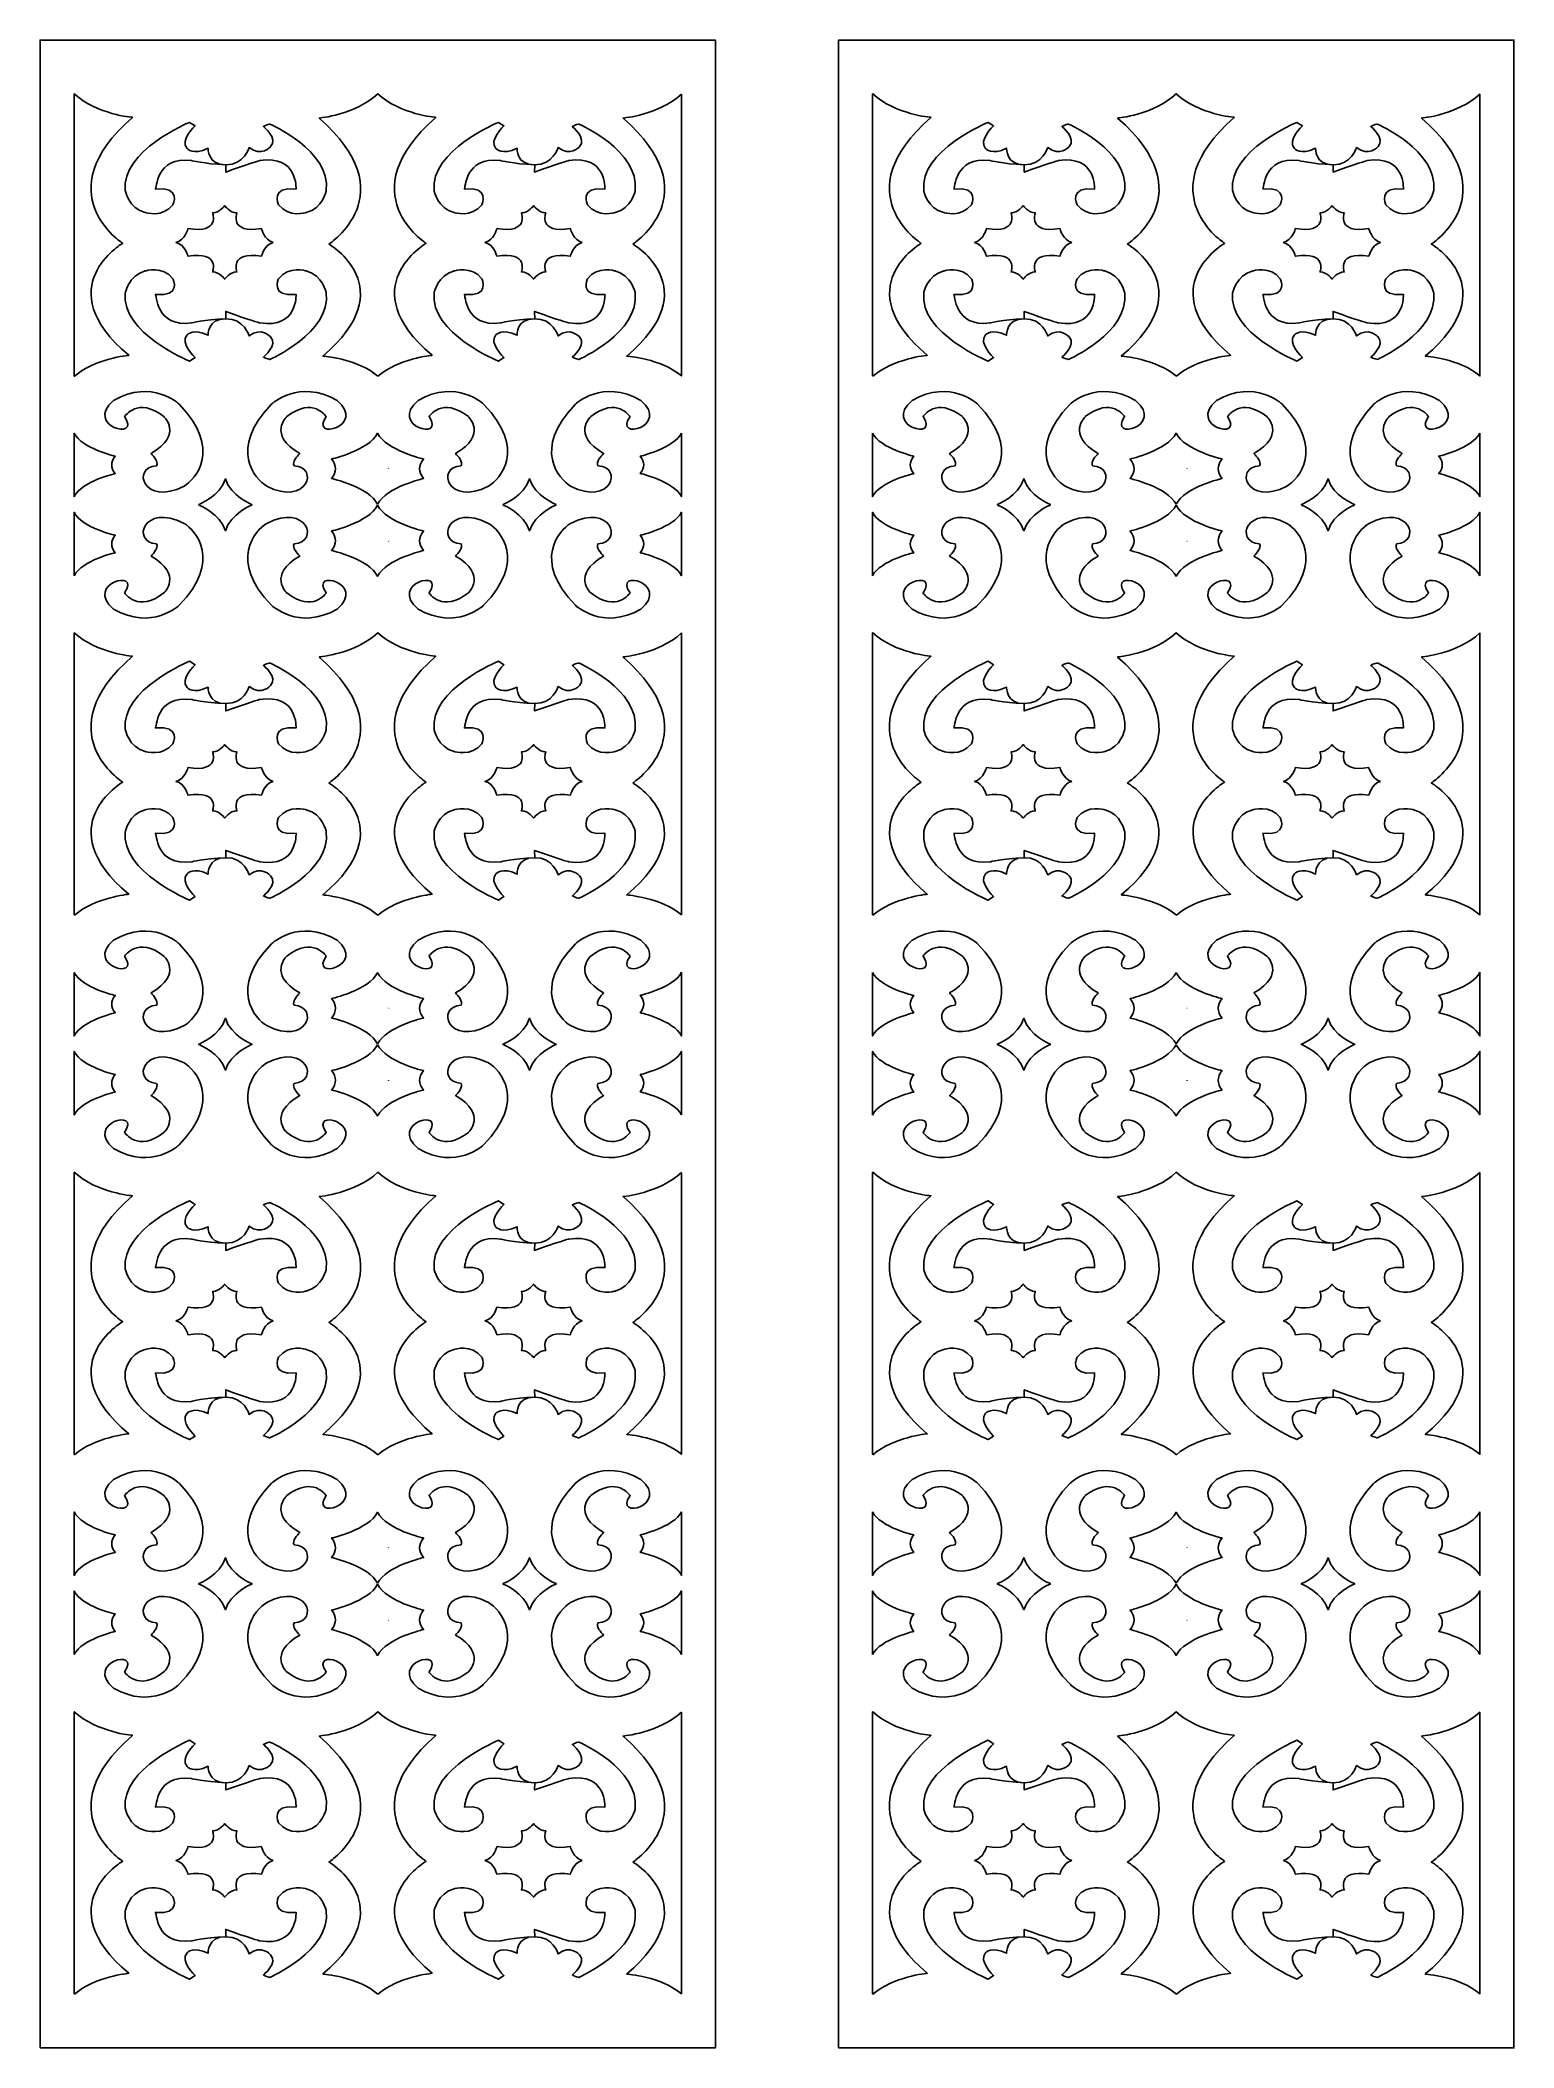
# Model space of a CAD drawing. Header units: centimetres. Extents: x 1.9 to 15.8, y -9.5 to 9.5.
import ezdxf

# ---------------------------------------------------------------- set-up
doc = ezdxf.new("R2010")
doc.units = ezdxf.units.CM
doc.header["$MEASUREMENT"] = 0
doc.layers.add('layer 1', color=7, linetype='Continuous')

msp = doc.modelspace()

# ---------------------------------------------------------------- linework, layer by layer
at = {"layer": 'layer 1', "color": 7}
for points, knots in [([(1.85394, -9.50001), (1.85394, -9.50001), (1.85394, 9.5), (1.85394, 9.5), (1.85394, 9.5), (1.85394, 9.5), (8.24616, 9.5), (8.24616, 9.5), (8.24616, 9.5), (8.24616, 9.5), (8.24616, -9.50001), (8.24616, -9.50001), (8.24616, -9.50001), (8.24616, -9.50001), (1.85394, -9.50001), (1.85394, -9.50001)], [0, 0, 0, 0, 0.2, 0.2, 0.2, 0.2, 0.4, 0.4, 0.4, 0.4, 0.6, 0.6, 0.6, 0.6, 1, 1, 1, 1]), ([(2.17917, 6.31967), (2.36929, 6.48495), (2.69232, 6.5175), (2.69232, 6.5175), (2.69232, 6.5175), (1.92623, 7.16311), (2.6353, 7.57777), (2.6353, 7.57777), (2.6353, 7.57777), (2.6353, 7.57777), (1.9022, 8.04655), (2.72694, 8.76927), (2.72694, 8.76927), (2.72694, 8.76927), (2.39259, 8.79644), (2.17743, 8.99212), (2.17743, 8.99212), (2.17663, 8.99138), (2.17582, 8.99067), (2.17502, 8.98993), (2.17502, 8.98993), (2.17502, 8.98993), (2.17502, 6.32319), (2.17502, 6.32319), (2.17502, 6.32319), (2.1764, 6.32202), (2.1778, 6.32086), (2.17917, 6.31967)], [0, 0, 0, 0, 0.125, 0.125, 0.125, 0.125, 0.25, 0.25, 0.25, 0.25, 0.375, 0.375, 0.375, 0.375, 0.5, 0.5, 0.5, 0.5, 0.625, 0.625, 0.625, 0.625, 0.75, 0.75, 0.75, 0.75, 1, 1, 1, 1]), ([(5.05157, 6.31967), (5.2417, 6.48495), (5.56472, 6.5175), (5.56472, 6.5175), (5.56472, 6.5175), (4.79863, 7.16312), (5.50771, 7.57777), (5.50771, 7.57777), (5.50771, 7.57777), (5.50771, 7.57777), (4.7746, 8.04655), (5.59935, 8.76926), (5.59935, 8.76926), (5.59935, 8.76926), (5.26499, 8.79644), (5.04983, 8.99212), (5.04983, 8.99212), (4.83491, 8.79203), (4.49551, 8.76246), (4.49551, 8.76246), (4.49551, 8.76246), (5.32025, 8.03975), (4.58715, 7.57096), (4.58715, 7.57096), (4.58715, 7.57096), (4.58715, 7.57096), (5.29622, 7.15631), (4.53013, 6.51069), (4.53013, 6.51069), (4.53013, 6.51069), (4.86145, 6.48495), (5.05157, 6.31967)], [0, 0, 0, 0, 0.11111111, 0.11111111, 0.11111111, 0.11111111, 0.22222222, 0.22222222, 0.22222222, 0.22222222, 0.33333333, 0.33333333, 0.33333333, 0.33333333, 0.44444444, 0.44444444, 0.44444444, 0.44444444, 0.55555556, 0.55555556, 0.55555556, 0.55555556, 0.66666667, 0.66666667, 0.66666667, 0.66666667, 0.77777778, 0.77777778, 0.77777778, 0.77777778, 1, 1, 1, 1]), ([(7.92507, 8.98993), (7.92499, 8.98986), (7.92491, 8.98979), (7.92483, 8.98971), (7.92483, 8.98971), (7.70978, 8.79182), (7.37315, 8.76246), (7.37315, 8.76246), (7.37315, 8.76246), (8.1979, 8.03975), (7.46479, 7.57096), (7.46479, 7.57096), (7.46479, 7.57096), (7.46479, 7.57096), (8.17387, 7.15631), (7.40777, 6.51069), (7.40777, 6.51069), (7.40777, 6.51069), (7.73379, 6.48533), (7.92461, 6.32358), (7.92461, 6.32358), (7.92476, 6.32345), (7.92492, 6.32332), (7.92507, 6.32319), (7.92507, 6.32319), (7.92507, 6.32319), (7.92507, 8.98993), (7.92507, 8.98993)], [0, 0, 0, 0, 0.125, 0.125, 0.125, 0.125, 0.25, 0.25, 0.25, 0.25, 0.375, 0.375, 0.375, 0.375, 0.5, 0.5, 0.5, 0.5, 0.625, 0.625, 0.625, 0.625, 0.75, 0.75, 0.75, 0.75, 1, 1, 1, 1]), ([(3.61037, 8.32132), (3.61036, 8.32132), (3.61035, 8.32132), (3.61034, 8.32132), (3.61034, 8.32132), (3.43705, 8.31765), (3.44436, 8.47688), (3.44436, 8.47688), (3.44436, 8.47688), (3.30349, 8.40728), (3.24461, 8.47335), (3.24461, 8.47335), (3.24461, 8.47335), (3.1729, 8.55063), (3.32029, 8.68835), (3.32029, 8.68835), (3.32029, 8.68835), (3.32029, 8.68835), (3.26881, 8.72216), (3.26881, 8.72216), (3.26881, 8.72216), (3.26881, 8.72216), (2.61711, 8.4551), (2.65918, 8.07679), (2.65918, 8.07679), (2.65918, 8.07679), (2.69239, 7.90706), (2.84958, 7.86821), (2.84958, 7.86821), (2.84958, 7.86821), (3.01418, 7.81611), (3.11113, 7.94228), (3.11113, 7.94228), (3.11113, 7.94228), (3.19485, 8.1173), (2.94588, 8.09085), (2.94588, 8.09085), (2.95544, 8.08496), (2.94475, 8.40489), (3.28818, 8.36045), (3.28818, 8.36045), (3.28818, 8.36045), (3.39936, 8.32982), (3.61037, 8.32132)], [0, 0, 0, 0, 0.08333333, 0.08333333, 0.08333333, 0.08333333, 0.16666667, 0.16666667, 0.16666667, 0.16666667, 0.25, 0.25, 0.25, 0.25, 0.33333333, 0.33333333, 0.33333333, 0.33333333, 0.41666667, 0.41666667, 0.41666667, 0.41666667, 0.5, 0.5, 0.5, 0.5, 0.58333333, 0.58333333, 0.58333333, 0.58333333, 0.66666667, 0.66666667, 0.66666667, 0.66666667, 0.75, 0.75, 0.75, 0.75, 0.83333333, 0.83333333, 0.83333333, 0.83333333, 1, 1, 1, 1]), ([(3.61187, 8.32132), (3.78518, 8.31764), (3.83299, 8.48324), (3.83299, 8.48324), (3.83299, 8.48324), (3.94654, 8.39308), (4.03618, 8.49244), (4.03618, 8.49244), (4.03618, 8.49244), (4.1079, 8.56972), (3.96799, 8.68312), (3.96799, 8.68312), (3.96799, 8.68312), (3.99241, 8.69862), (4.0296, 8.70571), (4.0296, 8.70571), (4.0296, 8.70571), (4.0296, 8.70571), (4.60512, 8.4551), (4.56305, 8.07679), (4.56305, 8.07679), (4.56305, 8.07679), (4.52984, 7.90706), (4.37265, 7.86821), (4.37265, 7.86821), (4.37265, 7.86821), (4.20806, 7.81611), (4.11111, 7.94228), (4.11111, 7.94228), (4.11111, 7.94228), (4.02738, 8.1173), (4.27636, 8.09085), (4.27636, 8.09085), (4.27636, 8.09085), (4.29575, 8.41614), (3.93405, 8.36045), (3.93405, 8.36045), (3.93405, 8.36045), (3.82287, 8.32982), (3.61112, 8.25221), (3.61112, 8.25221), (3.61112, 8.25221), (3.61187, 8.32132), (3.61187, 8.32132)], [0, 0, 0, 0, 0.08333333, 0.08333333, 0.08333333, 0.08333333, 0.16666667, 0.16666667, 0.16666667, 0.16666667, 0.25, 0.25, 0.25, 0.25, 0.33333333, 0.33333333, 0.33333333, 0.33333333, 0.41666667, 0.41666667, 0.41666667, 0.41666667, 0.5, 0.5, 0.5, 0.5, 0.58333333, 0.58333333, 0.58333333, 0.58333333, 0.66666667, 0.66666667, 0.66666667, 0.66666667, 0.75, 0.75, 0.75, 0.75, 0.83333333, 0.83333333, 0.83333333, 0.83333333, 1, 1, 1, 1]), ([(6.53446, 8.32132), (6.53445, 8.32132), (6.53445, 8.32132), (6.53444, 8.32132), (6.53444, 8.32132), (6.36114, 8.31765), (6.36845, 8.47688), (6.36845, 8.47688), (6.36845, 8.47688), (6.22758, 8.40728), (6.1687, 8.47335), (6.1687, 8.47335), (6.1687, 8.47335), (6.09699, 8.55063), (6.24438, 8.68835), (6.24438, 8.68835), (6.24438, 8.68835), (6.24438, 8.68835), (6.1929, 8.72216), (6.1929, 8.72216), (6.1929, 8.72216), (6.1929, 8.72216), (5.54121, 8.4551), (5.58327, 8.07679), (5.58327, 8.07679), (5.58327, 8.07679), (5.61648, 7.90706), (5.77367, 7.86821), (5.77367, 7.86821), (5.77367, 7.86821), (5.93827, 7.81611), (6.03522, 7.94228), (6.03522, 7.94228), (6.03522, 7.94228), (6.11894, 8.1173), (5.86997, 8.09085), (5.86997, 8.09085), (5.87953, 8.08496), (5.86884, 8.40489), (6.21228, 8.36045), (6.21228, 8.36045), (6.21228, 8.36045), (6.32345, 8.32982), (6.53446, 8.32132)], [0, 0, 0, 0, 0.08333333, 0.08333333, 0.08333333, 0.08333333, 0.16666667, 0.16666667, 0.16666667, 0.16666667, 0.25, 0.25, 0.25, 0.25, 0.33333333, 0.33333333, 0.33333333, 0.33333333, 0.41666667, 0.41666667, 0.41666667, 0.41666667, 0.5, 0.5, 0.5, 0.5, 0.58333333, 0.58333333, 0.58333333, 0.58333333, 0.66666667, 0.66666667, 0.66666667, 0.66666667, 0.75, 0.75, 0.75, 0.75, 0.83333333, 0.83333333, 0.83333333, 0.83333333, 1, 1, 1, 1]), ([(6.53596, 8.32132), (6.70927, 8.31764), (6.75708, 8.48324), (6.75708, 8.48324), (6.75708, 8.48324), (6.87063, 8.39308), (6.96028, 8.49244), (6.96028, 8.49244), (6.96028, 8.49244), (7.03199, 8.56972), (6.89209, 8.68312), (6.89209, 8.68312), (6.89209, 8.68312), (6.9165, 8.69862), (6.95369, 8.70571), (6.95369, 8.70571), (6.95369, 8.70571), (6.95369, 8.70571), (7.52921, 8.4551), (7.48715, 8.07679), (7.48715, 8.07679), (7.48715, 8.07679), (7.45394, 7.90706), (7.29675, 7.86821), (7.29675, 7.86821), (7.29675, 7.86821), (7.13215, 7.81611), (7.0352, 7.94228), (7.0352, 7.94228), (7.0352, 7.94228), (6.95147, 8.1173), (7.20045, 8.09085), (7.20045, 8.09085), (7.20045, 8.09085), (7.21984, 8.41614), (6.85814, 8.36045), (6.85814, 8.36045), (6.85814, 8.36045), (6.74697, 8.32982), (6.53521, 8.25221), (6.53521, 8.25221), (6.53521, 8.25221), (6.53596, 8.32132), (6.53596, 8.32132)], [0, 0, 0, 0, 0.08333333, 0.08333333, 0.08333333, 0.08333333, 0.16666667, 0.16666667, 0.16666667, 0.16666667, 0.25, 0.25, 0.25, 0.25, 0.33333333, 0.33333333, 0.33333333, 0.33333333, 0.41666667, 0.41666667, 0.41666667, 0.41666667, 0.5, 0.5, 0.5, 0.5, 0.58333333, 0.58333333, 0.58333333, 0.58333333, 0.66666667, 0.66666667, 0.66666667, 0.66666667, 0.75, 0.75, 0.75, 0.75, 0.83333333, 0.83333333, 0.83333333, 0.83333333, 1, 1, 1, 1]), ([(4.06107, 7.58552), (3.97554, 7.5633), (3.94881, 7.45467), (3.94881, 7.45467), (3.94881, 7.45467), (3.64144, 7.50405), (3.71628, 7.30655), (3.71628, 7.30655), (3.71628, 7.30655), (3.64945, 7.30655), (3.60134, 7.23742), (3.60134, 7.23742), (3.60134, 7.23742), (3.60134, 7.23742), (3.55323, 7.30655), (3.48641, 7.30655), (3.48641, 7.30655), (3.48641, 7.30655), (3.56125, 7.50405), (3.25387, 7.45467), (3.25387, 7.45467), (3.25387, 7.45467), (3.22714, 7.5633), (3.14161, 7.58552), (3.14161, 7.58552), (3.22714, 7.60774), (3.25387, 7.71636), (3.25387, 7.71636), (3.25387, 7.71636), (3.56125, 7.66699), (3.48641, 7.86449), (3.48641, 7.86449), (3.48641, 7.86449), (3.55323, 7.86449), (3.60134, 7.93362), (3.60134, 7.93362), (3.60134, 7.93362), (3.60134, 7.93362), (3.64945, 7.86449), (3.71628, 7.86449), (3.71628, 7.86449), (3.71628, 7.86449), (3.64144, 7.66699), (3.94881, 7.71636), (3.94881, 7.71636), (3.94881, 7.71636), (3.97554, 7.60774), (4.06107, 7.58552)], [0, 0, 0, 0, 0.07692308, 0.07692308, 0.07692308, 0.07692308, 0.15384615, 0.15384615, 0.15384615, 0.15384615, 0.23076923, 0.23076923, 0.23076923, 0.23076923, 0.30769231, 0.30769231, 0.30769231, 0.30769231, 0.38461538, 0.38461538, 0.38461538, 0.38461538, 0.46153846, 0.46153846, 0.46153846, 0.46153846, 0.53846154, 0.53846154, 0.53846154, 0.53846154, 0.61538462, 0.61538462, 0.61538462, 0.61538462, 0.69230769, 0.69230769, 0.69230769, 0.69230769, 0.76923077, 0.76923077, 0.76923077, 0.76923077, 0.84615385, 0.84615385, 0.84615385, 0.84615385, 1, 1, 1, 1]), ([(6.98517, 7.58552), (6.89963, 7.5633), (6.87291, 7.45467), (6.87291, 7.45467), (6.87291, 7.45467), (6.56553, 7.50405), (6.64037, 7.30655), (6.64037, 7.30655), (6.64037, 7.30655), (6.57355, 7.30655), (6.52544, 7.23742), (6.52544, 7.23742), (6.52544, 7.23742), (6.52544, 7.23742), (6.47732, 7.30655), (6.4105, 7.30655), (6.4105, 7.30655), (6.4105, 7.30655), (6.48534, 7.50405), (6.17796, 7.45467), (6.17796, 7.45467), (6.17796, 7.45467), (6.15123, 7.5633), (6.0657, 7.58552), (6.0657, 7.58552), (6.15123, 7.60774), (6.17796, 7.71636), (6.17796, 7.71636), (6.17796, 7.71636), (6.48534, 7.66699), (6.4105, 7.86449), (6.4105, 7.86449), (6.4105, 7.86449), (6.47732, 7.86449), (6.52544, 7.93362), (6.52544, 7.93362), (6.52544, 7.93362), (6.52544, 7.93362), (6.57355, 7.86449), (6.64037, 7.86449), (6.64037, 7.86449), (6.64037, 7.86449), (6.56553, 7.66699), (6.87291, 7.71636), (6.87291, 7.71636), (6.87291, 7.71636), (6.89963, 7.60774), (6.98517, 7.58552)], [0, 0, 0, 0, 0.07692308, 0.07692308, 0.07692308, 0.07692308, 0.15384615, 0.15384615, 0.15384615, 0.15384615, 0.23076923, 0.23076923, 0.23076923, 0.23076923, 0.30769231, 0.30769231, 0.30769231, 0.30769231, 0.38461538, 0.38461538, 0.38461538, 0.38461538, 0.46153846, 0.46153846, 0.46153846, 0.46153846, 0.53846154, 0.53846154, 0.53846154, 0.53846154, 0.61538462, 0.61538462, 0.61538462, 0.61538462, 0.69230769, 0.69230769, 0.69230769, 0.69230769, 0.76923077, 0.76923077, 0.76923077, 0.76923077, 0.84615385, 0.84615385, 0.84615385, 0.84615385, 1, 1, 1, 1]), ([(3.61037, 6.8633), (3.61036, 6.8633), (3.61035, 6.8633), (3.61034, 6.8633), (3.61034, 6.8633), (3.43705, 6.86696), (3.44436, 6.70774), (3.44436, 6.70774), (3.44436, 6.70774), (3.30349, 6.77734), (3.24461, 6.71127), (3.24461, 6.71127), (3.24461, 6.71127), (3.1729, 6.63399), (3.32029, 6.49626), (3.32029, 6.49626), (3.32029, 6.49626), (3.32029, 6.49626), (3.26881, 6.46246), (3.26881, 6.46246), (3.26881, 6.46246), (3.26881, 6.46246), (2.61711, 6.72952), (2.65918, 7.10783), (2.65918, 7.10783), (2.65918, 7.10783), (2.69239, 7.27756), (2.84958, 7.31641), (2.84958, 7.31641), (2.84958, 7.31641), (3.01418, 7.36851), (3.11113, 7.24233), (3.11113, 7.24233), (3.11113, 7.24233), (3.19485, 7.06731), (2.94588, 7.09377), (2.94588, 7.09377), (2.95544, 7.09966), (2.94475, 6.77972), (3.28818, 6.82416), (3.28818, 6.82416), (3.28818, 6.82416), (3.39936, 6.85479), (3.61037, 6.8633)], [0, 0, 0, 0, 0.08333333, 0.08333333, 0.08333333, 0.08333333, 0.16666667, 0.16666667, 0.16666667, 0.16666667, 0.25, 0.25, 0.25, 0.25, 0.33333333, 0.33333333, 0.33333333, 0.33333333, 0.41666667, 0.41666667, 0.41666667, 0.41666667, 0.5, 0.5, 0.5, 0.5, 0.58333333, 0.58333333, 0.58333333, 0.58333333, 0.66666667, 0.66666667, 0.66666667, 0.66666667, 0.75, 0.75, 0.75, 0.75, 0.83333333, 0.83333333, 0.83333333, 0.83333333, 1, 1, 1, 1]), ([(3.61187, 6.8633), (3.78518, 6.86698), (3.83299, 6.70138), (3.83299, 6.70138), (3.83299, 6.70138), (3.94654, 6.79154), (4.03618, 6.69218), (4.03618, 6.69218), (4.03618, 6.69218), (4.1079, 6.6149), (3.96799, 6.50149), (3.96799, 6.50149), (3.96799, 6.50149), (3.99241, 6.48599), (4.0296, 6.4789), (4.0296, 6.4789), (4.0296, 6.4789), (4.0296, 6.4789), (4.60512, 6.72952), (4.56305, 7.10783), (4.56305, 7.10783), (4.56305, 7.10783), (4.52984, 7.27756), (4.37265, 7.31641), (4.37265, 7.31641), (4.37265, 7.31641), (4.20806, 7.36851), (4.11111, 7.24233), (4.11111, 7.24233), (4.11111, 7.24233), (4.02738, 7.06731), (4.27636, 7.09377), (4.27636, 7.09377), (4.27636, 7.09377), (4.29575, 6.76848), (3.93405, 6.82416), (3.93405, 6.82416), (3.93405, 6.82416), (3.82287, 6.85479), (3.61112, 6.93241), (3.61112, 6.93241), (3.61112, 6.93241), (3.61187, 6.8633), (3.61187, 6.8633)], [0, 0, 0, 0, 0.08333333, 0.08333333, 0.08333333, 0.08333333, 0.16666667, 0.16666667, 0.16666667, 0.16666667, 0.25, 0.25, 0.25, 0.25, 0.33333333, 0.33333333, 0.33333333, 0.33333333, 0.41666667, 0.41666667, 0.41666667, 0.41666667, 0.5, 0.5, 0.5, 0.5, 0.58333333, 0.58333333, 0.58333333, 0.58333333, 0.66666667, 0.66666667, 0.66666667, 0.66666667, 0.75, 0.75, 0.75, 0.75, 0.83333333, 0.83333333, 0.83333333, 0.83333333, 1, 1, 1, 1]), ([(6.53446, 6.8633), (6.53445, 6.8633), (6.53445, 6.8633), (6.53444, 6.8633), (6.53444, 6.8633), (6.36114, 6.86696), (6.36845, 6.70774), (6.36845, 6.70774), (6.36845, 6.70774), (6.22758, 6.77734), (6.1687, 6.71127), (6.1687, 6.71127), (6.1687, 6.71127), (6.09699, 6.63399), (6.24438, 6.49626), (6.24438, 6.49626), (6.24438, 6.49626), (6.24438, 6.49626), (6.1929, 6.46246), (6.1929, 6.46246), (6.1929, 6.46246), (6.1929, 6.46246), (5.54121, 6.72952), (5.58327, 7.10783), (5.58327, 7.10783), (5.58327, 7.10783), (5.61648, 7.27756), (5.77367, 7.31641), (5.77367, 7.31641), (5.77367, 7.31641), (5.93827, 7.36851), (6.03522, 7.24233), (6.03522, 7.24233), (6.03522, 7.24233), (6.11894, 7.06731), (5.86997, 7.09377), (5.86997, 7.09377), (5.87953, 7.09966), (5.86884, 6.77972), (6.21228, 6.82416), (6.21228, 6.82416), (6.21228, 6.82416), (6.32345, 6.85479), (6.53446, 6.8633)], [0, 0, 0, 0, 0.08333333, 0.08333333, 0.08333333, 0.08333333, 0.16666667, 0.16666667, 0.16666667, 0.16666667, 0.25, 0.25, 0.25, 0.25, 0.33333333, 0.33333333, 0.33333333, 0.33333333, 0.41666667, 0.41666667, 0.41666667, 0.41666667, 0.5, 0.5, 0.5, 0.5, 0.58333333, 0.58333333, 0.58333333, 0.58333333, 0.66666667, 0.66666667, 0.66666667, 0.66666667, 0.75, 0.75, 0.75, 0.75, 0.83333333, 0.83333333, 0.83333333, 0.83333333, 1, 1, 1, 1]), ([(6.53596, 6.8633), (6.70927, 6.86698), (6.75708, 6.70138), (6.75708, 6.70138), (6.75708, 6.70138), (6.87063, 6.79154), (6.96028, 6.69218), (6.96028, 6.69218), (6.96028, 6.69218), (7.03199, 6.6149), (6.89209, 6.50149), (6.89209, 6.50149), (6.89209, 6.50149), (6.9165, 6.48599), (6.95369, 6.4789), (6.95369, 6.4789), (6.95369, 6.4789), (6.95369, 6.4789), (7.52921, 6.72952), (7.48715, 7.10783), (7.48715, 7.10783), (7.48715, 7.10783), (7.45394, 7.27756), (7.29675, 7.31641), (7.29675, 7.31641), (7.29675, 7.31641), (7.13215, 7.36851), (7.0352, 7.24233), (7.0352, 7.24233), (7.0352, 7.24233), (6.95147, 7.06731), (7.20045, 7.09377), (7.20045, 7.09377), (7.20045, 7.09377), (7.21984, 6.76848), (6.85814, 6.82416), (6.85814, 6.82416), (6.85814, 6.82416), (6.74697, 6.85479), (6.53521, 6.93241), (6.53521, 6.93241), (6.53521, 6.93241), (6.53596, 6.8633), (6.53596, 6.8633)], [0, 0, 0, 0, 0.08333333, 0.08333333, 0.08333333, 0.08333333, 0.16666667, 0.16666667, 0.16666667, 0.16666667, 0.25, 0.25, 0.25, 0.25, 0.33333333, 0.33333333, 0.33333333, 0.33333333, 0.41666667, 0.41666667, 0.41666667, 0.41666667, 0.5, 0.5, 0.5, 0.5, 0.58333333, 0.58333333, 0.58333333, 0.58333333, 0.66666667, 0.66666667, 0.66666667, 0.66666667, 0.75, 0.75, 0.75, 0.75, 0.83333333, 0.83333333, 0.83333333, 0.83333333, 1, 1, 1, 1]), ([(2.9567, 5.47265), (2.71248, 5.45955), (2.83414, 5.08233), (3.21624, 5.2796), (3.21624, 5.2796), (3.32355, 5.34464), (3.58415, 5.6286), (3.1701, 6.05434), (3.1701, 6.05434), (3.1701, 6.05434), (2.91421, 6.30024), (2.54976, 6.09015), (2.54976, 6.09015), (2.26458, 5.84871), (2.81595, 5.7015), (2.65315, 5.93736), (2.65315, 5.93736), (2.65315, 5.93736), (2.77722, 6.13074), (3.02535, 5.93736), (3.02535, 5.93736), (3.02535, 5.93736), (3.21145, 5.76786), (2.90387, 5.58881), (2.90387, 5.58881), (2.93047, 5.5603), (2.97543, 5.51088), (2.9567, 5.47265)], [0, 0, 0, 0, 0.125, 0.125, 0.125, 0.125, 0.25, 0.25, 0.25, 0.25, 0.375, 0.375, 0.375, 0.375, 0.5, 0.5, 0.5, 0.5, 0.625, 0.625, 0.625, 0.625, 0.75, 0.75, 0.75, 0.75, 1, 1, 1, 1]), ([(4.25811, 5.47265), (4.50234, 5.45955), (4.38067, 5.08233), (3.99858, 5.2796), (3.99858, 5.2796), (3.89127, 5.34464), (3.63066, 5.6286), (4.04472, 6.05434), (4.04472, 6.05434), (4.04472, 6.05434), (4.3006, 6.30024), (4.66505, 6.09015), (4.66505, 6.09015), (4.95023, 5.84871), (4.39887, 5.7015), (4.56166, 5.93736), (4.56166, 5.93736), (4.56166, 5.93736), (4.4376, 6.13074), (4.18946, 5.93736), (4.18946, 5.93736), (4.18946, 5.93736), (4.00336, 5.76786), (4.31094, 5.58881), (4.31094, 5.58881), (4.28434, 5.5603), (4.23938, 5.51088), (4.25811, 5.47265)], [0, 0, 0, 0, 0.125, 0.125, 0.125, 0.125, 0.25, 0.25, 0.25, 0.25, 0.375, 0.375, 0.375, 0.375, 0.5, 0.5, 0.5, 0.5, 0.625, 0.625, 0.625, 0.625, 0.75, 0.75, 0.75, 0.75, 1, 1, 1, 1]), ([(5.83895, 5.47265), (5.59472, 5.45955), (5.71639, 5.08233), (6.09849, 5.2796), (6.09849, 5.2796), (6.20579, 5.34464), (6.4664, 5.6286), (6.05234, 6.05434), (6.05234, 6.05434), (6.05234, 6.05434), (5.79646, 6.30024), (5.43201, 6.09015), (5.43201, 6.09015), (5.14683, 5.84871), (5.69819, 5.7015), (5.5354, 5.93736), (5.5354, 5.93736), (5.5354, 5.93736), (5.65946, 6.13074), (5.9076, 5.93736), (5.9076, 5.93736), (5.9076, 5.93736), (6.0937, 5.76786), (5.78612, 5.58881), (5.78612, 5.58881), (5.81272, 5.5603), (5.85768, 5.51088), (5.83895, 5.47265)], [0, 0, 0, 0, 0.125, 0.125, 0.125, 0.125, 0.25, 0.25, 0.25, 0.25, 0.375, 0.375, 0.375, 0.375, 0.5, 0.5, 0.5, 0.5, 0.625, 0.625, 0.625, 0.625, 0.75, 0.75, 0.75, 0.75, 1, 1, 1, 1]), ([(7.13465, 5.47265), (7.37887, 5.45955), (7.25721, 5.08233), (6.87512, 5.2796), (6.87512, 5.2796), (6.76781, 5.34464), (6.50721, 5.6286), (6.92126, 6.05434), (6.92126, 6.05434), (6.92126, 6.05434), (7.17715, 6.30024), (7.54159, 6.09015), (7.54159, 6.09015), (7.82677, 5.84871), (7.27541, 5.7015), (7.4382, 5.93736), (7.4382, 5.93736), (7.4382, 5.93736), (7.31414, 6.13074), (7.066, 5.93736), (7.066, 5.93736), (7.066, 5.93736), (6.8799, 5.76786), (7.18748, 5.58881), (7.18748, 5.58881), (7.16088, 5.5603), (7.11592, 5.51088), (7.13465, 5.47265)], [0, 0, 0, 0, 0.125, 0.125, 0.125, 0.125, 0.25, 0.25, 0.25, 0.25, 0.375, 0.375, 0.375, 0.375, 0.5, 0.5, 0.5, 0.5, 0.625, 0.625, 0.625, 0.625, 0.75, 0.75, 0.75, 0.75, 1, 1, 1, 1]), ([(2.17502, 5.78112), (2.17508, 5.78101), (2.17514, 5.7809), (2.1752, 5.7808), (2.1752, 5.7808), (2.25065, 5.63447), (2.5647, 5.56259), (2.5647, 5.56259), (2.5647, 5.56259), (2.54117, 5.53416), (2.53235, 5.50574), (2.53117, 5.48032), (2.53117, 5.48032), (2.53235, 5.4549), (2.54117, 5.42648), (2.5647, 5.39805), (2.5647, 5.39805), (2.5647, 5.39805), (2.25052, 5.32614), (2.17515, 5.17975), (2.17515, 5.17975), (2.17511, 5.17968), (2.17506, 5.1796), (2.17502, 5.17953), (2.17502, 5.17953), (2.17502, 5.17953), (2.17502, 5.78112), (2.17502, 5.78112)], [0, 0, 0, 0, 0.125, 0.125, 0.125, 0.125, 0.25, 0.25, 0.25, 0.25, 0.375, 0.375, 0.375, 0.375, 0.5, 0.5, 0.5, 0.5, 0.625, 0.625, 0.625, 0.625, 0.75, 0.75, 0.75, 0.75, 1, 1, 1, 1]), ([(5.04853, 5.10782), (5.13253, 5.27158), (5.484, 5.35202), (5.484, 5.35202), (5.484, 5.35202), (5.4577, 5.38379), (5.44785, 5.41555), (5.44653, 5.44396), (5.44653, 5.44396), (5.44785, 5.47237), (5.4577, 5.50413), (5.484, 5.53589), (5.484, 5.53589), (5.484, 5.53589), (5.13253, 5.61634), (5.04853, 5.7801), (5.04853, 5.7801), (4.96453, 5.61634), (4.61306, 5.53589), (4.61306, 5.53589), (4.61306, 5.53589), (4.63936, 5.50413), (4.64921, 5.47237), (4.65053, 5.44396), (4.65053, 5.44396), (4.64921, 5.41555), (4.63936, 5.38379), (4.61306, 5.35202), (4.61306, 5.35202), (4.61306, 5.35202), (4.96453, 5.27158), (5.04853, 5.10782)], [0, 0, 0, 0, 0.11111111, 0.11111111, 0.11111111, 0.11111111, 0.22222222, 0.22222222, 0.22222222, 0.22222222, 0.33333333, 0.33333333, 0.33333333, 0.33333333, 0.44444444, 0.44444444, 0.44444444, 0.44444444, 0.55555556, 0.55555556, 0.55555556, 0.55555556, 0.66666667, 0.66666667, 0.66666667, 0.66666667, 0.77777778, 0.77777778, 0.77777778, 0.77777778, 1, 1, 1, 1]), ([(7.92507, 5.78178), (7.92502, 5.78167), (7.92495, 5.78157), (7.9249, 5.78146), (7.9249, 5.78146), (7.84944, 5.63513), (7.5354, 5.56325), (7.5354, 5.56325), (7.5354, 5.56325), (7.55893, 5.53483), (7.56774, 5.5064), (7.56892, 5.48098), (7.56892, 5.48098), (7.56774, 5.45556), (7.55893, 5.42714), (7.5354, 5.39871), (7.5354, 5.39871), (7.5354, 5.39871), (7.84958, 5.3268), (7.92495, 5.18042), (7.92495, 5.18042), (7.92499, 5.18034), (7.92503, 5.18027), (7.92507, 5.18019), (7.92507, 5.18019), (7.92507, 5.18019), (7.92507, 5.78178), (7.92507, 5.78178)], [0, 0, 0, 0, 0.125, 0.125, 0.125, 0.125, 0.25, 0.25, 0.25, 0.25, 0.375, 0.375, 0.375, 0.375, 0.5, 0.5, 0.5, 0.5, 0.625, 0.625, 0.625, 0.625, 0.75, 0.75, 0.75, 0.75, 1, 1, 1, 1]), ([(3.85745, 5.10314), (3.85753, 5.10331), (3.85761, 5.10348), (3.85768, 5.10364), (3.85768, 5.10364), (3.85791, 5.10413), (3.85814, 5.10461), (3.85837, 5.10509), (3.85837, 5.10509), (3.85837, 5.10509), (3.65581, 5.18554), (3.60741, 5.3493), (3.60741, 5.3493), (3.559, 5.18554), (3.35645, 5.10509), (3.35645, 5.10509), (3.35645, 5.10509), (3.35668, 5.10461), (3.35691, 5.10412), (3.35714, 5.10363), (3.35714, 5.10363), (3.35721, 5.10346), (3.35729, 5.1033), (3.35736, 5.10314), (3.35736, 5.10314), (3.35729, 5.10297), (3.35721, 5.10281), (3.35714, 5.10265), (3.35714, 5.10265), (3.3569, 5.10216), (3.35668, 5.10167), (3.35645, 5.10119), (3.35645, 5.10119), (3.35645, 5.10119), (3.559, 5.02074), (3.60741, 4.85697), (3.60741, 4.85697), (3.65581, 5.02074), (3.85837, 5.10118), (3.85837, 5.10118), (3.85837, 5.10118), (3.85814, 5.10167), (3.85791, 5.10215), (3.85768, 5.10263), (3.85768, 5.10263), (3.85761, 5.1028), (3.85753, 5.10297), (3.85745, 5.10314)], [0, 0, 0, 0, 0.07692308, 0.07692308, 0.07692308, 0.07692308, 0.15384615, 0.15384615, 0.15384615, 0.15384615, 0.23076923, 0.23076923, 0.23076923, 0.23076923, 0.30769231, 0.30769231, 0.30769231, 0.30769231, 0.38461538, 0.38461538, 0.38461538, 0.38461538, 0.46153846, 0.46153846, 0.46153846, 0.46153846, 0.53846154, 0.53846154, 0.53846154, 0.53846154, 0.61538462, 0.61538462, 0.61538462, 0.61538462, 0.69230769, 0.69230769, 0.69230769, 0.69230769, 0.76923077, 0.76923077, 0.76923077, 0.76923077, 0.84615385, 0.84615385, 0.84615385, 0.84615385, 1, 1, 1, 1]), ([(5.15217, 5.44396), (5.15216, 5.44418), (5.15214, 5.44441), (5.15213, 5.44464), (5.15213, 5.44464), (5.15213, 5.44464), (5.15217, 5.44396), (5.15217, 5.44396)], [0, 0, 0, 0, 0.33333333, 0.33333333, 0.33333333, 0.33333333, 1, 1, 1, 1]), ([(6.73684, 5.10314), (6.73692, 5.10297), (6.737, 5.1028), (6.73708, 5.10263), (6.73708, 5.10263), (6.7373, 5.10215), (6.73753, 5.10167), (6.73776, 5.10118), (6.73776, 5.10118), (6.73776, 5.10118), (6.53521, 5.02074), (6.4868, 4.85697), (6.4868, 4.85697), (6.43839, 5.02074), (6.23584, 5.10118), (6.23584, 5.10118), (6.23584, 5.10118), (6.23607, 5.10167), (6.2363, 5.10216), (6.23653, 5.10265), (6.23653, 5.10265), (6.23661, 5.10281), (6.23668, 5.10298), (6.23676, 5.10314), (6.23676, 5.10314), (6.23668, 5.1033), (6.23661, 5.10346), (6.23653, 5.10363), (6.23653, 5.10363), (6.2363, 5.10412), (6.23607, 5.10461), (6.23584, 5.10509), (6.23584, 5.10509), (6.23584, 5.10509), (6.43839, 5.18554), (6.4868, 5.3493), (6.4868, 5.3493), (6.53521, 5.18554), (6.73776, 5.10509), (6.73776, 5.10509), (6.73776, 5.10509), (6.73753, 5.10461), (6.7373, 5.10413), (6.73708, 5.10364), (6.73708, 5.10364), (6.737, 5.10348), (6.73692, 5.10331), (6.73684, 5.10314)], [0, 0, 0, 0, 0.07692308, 0.07692308, 0.07692308, 0.07692308, 0.15384615, 0.15384615, 0.15384615, 0.15384615, 0.23076923, 0.23076923, 0.23076923, 0.23076923, 0.30769231, 0.30769231, 0.30769231, 0.30769231, 0.38461538, 0.38461538, 0.38461538, 0.38461538, 0.46153846, 0.46153846, 0.46153846, 0.46153846, 0.53846154, 0.53846154, 0.53846154, 0.53846154, 0.61538462, 0.61538462, 0.61538462, 0.61538462, 0.69230769, 0.69230769, 0.69230769, 0.69230769, 0.76923077, 0.76923077, 0.76923077, 0.76923077, 0.84615385, 0.84615385, 0.84615385, 0.84615385, 1, 1, 1, 1]), ([(2.17502, 4.43058), (2.17508, 4.43068), (2.17514, 4.43079), (2.1752, 4.4309), (2.1752, 4.4309), (2.25065, 4.57722), (2.5647, 4.6491), (2.5647, 4.6491), (2.5647, 4.6491), (2.54117, 4.67753), (2.53235, 4.70595), (2.53117, 4.73137), (2.53117, 4.73137), (2.53235, 4.75679), (2.54117, 4.78521), (2.5647, 4.81364), (2.5647, 4.81364), (2.5647, 4.81364), (2.25052, 4.88555), (2.17515, 5.03194), (2.17515, 5.03194), (2.17511, 5.03201), (2.17506, 5.03209), (2.17502, 5.03216), (2.17502, 5.03216), (2.17502, 5.03216), (2.17502, 4.43058), (2.17502, 4.43058)], [0, 0, 0, 0, 0.125, 0.125, 0.125, 0.125, 0.25, 0.25, 0.25, 0.25, 0.375, 0.375, 0.375, 0.375, 0.5, 0.5, 0.5, 0.5, 0.625, 0.625, 0.625, 0.625, 0.75, 0.75, 0.75, 0.75, 1, 1, 1, 1]), ([(2.9567, 4.73363), (2.71248, 4.74673), (2.83414, 5.12394), (3.21624, 4.92668), (3.21624, 4.92668), (3.32355, 4.86164), (3.58415, 4.57768), (3.1701, 4.15194), (3.1701, 4.15194), (3.1701, 4.15194), (2.91421, 3.90603), (2.54976, 4.11612), (2.54976, 4.11612), (2.26458, 4.35757), (2.81595, 4.50478), (2.65315, 4.26892), (2.65315, 4.26892), (2.65315, 4.26892), (2.77722, 4.07554), (3.02535, 4.26892), (3.02535, 4.26892), (3.02535, 4.26892), (3.21145, 4.43842), (2.90387, 4.61747), (2.90387, 4.61747), (2.93047, 4.64598), (2.97543, 4.6954), (2.9567, 4.73363)], [0, 0, 0, 0, 0.125, 0.125, 0.125, 0.125, 0.25, 0.25, 0.25, 0.25, 0.375, 0.375, 0.375, 0.375, 0.5, 0.5, 0.5, 0.5, 0.625, 0.625, 0.625, 0.625, 0.75, 0.75, 0.75, 0.75, 1, 1, 1, 1]), ([(4.25811, 4.73363), (4.50234, 4.74673), (4.38067, 5.12394), (3.99858, 4.92668), (3.99858, 4.92668), (3.89127, 4.86164), (3.63066, 4.57768), (4.04472, 4.15194), (4.04472, 4.15194), (4.04472, 4.15194), (4.3006, 3.90603), (4.66505, 4.11612), (4.66505, 4.11612), (4.95023, 4.35757), (4.39887, 4.50478), (4.56166, 4.26892), (4.56166, 4.26892), (4.56166, 4.26892), (4.4376, 4.07554), (4.18946, 4.26892), (4.18946, 4.26892), (4.18946, 4.26892), (4.00336, 4.43842), (4.31094, 4.61747), (4.31094, 4.61747), (4.28434, 4.64598), (4.23938, 4.6954), (4.25811, 4.73363)], [0, 0, 0, 0, 0.125, 0.125, 0.125, 0.125, 0.25, 0.25, 0.25, 0.25, 0.375, 0.375, 0.375, 0.375, 0.5, 0.5, 0.5, 0.5, 0.625, 0.625, 0.625, 0.625, 0.75, 0.75, 0.75, 0.75, 1, 1, 1, 1]), ([(5.04853, 5.09846), (5.13253, 4.9347), (5.484, 4.85425), (5.484, 4.85425), (5.484, 4.85425), (5.4577, 4.82249), (5.44785, 4.79073), (5.44653, 4.76232), (5.44653, 4.76232), (5.44785, 4.73391), (5.4577, 4.70215), (5.484, 4.67039), (5.484, 4.67039), (5.484, 4.67039), (5.13253, 4.58994), (5.04853, 4.42618), (5.04853, 4.42618), (4.96453, 4.58994), (4.61306, 4.67039), (4.61306, 4.67039), (4.61306, 4.67039), (4.63936, 4.70215), (4.64921, 4.73391), (4.65053, 4.76232), (4.65053, 4.76232), (4.64921, 4.79073), (4.63936, 4.82249), (4.61306, 4.85425), (4.61306, 4.85425), (4.61306, 4.85425), (4.96453, 4.9347), (5.04853, 5.09846)], [0, 0, 0, 0, 0.11111111, 0.11111111, 0.11111111, 0.11111111, 0.22222222, 0.22222222, 0.22222222, 0.22222222, 0.33333333, 0.33333333, 0.33333333, 0.33333333, 0.44444444, 0.44444444, 0.44444444, 0.44444444, 0.55555556, 0.55555556, 0.55555556, 0.55555556, 0.66666667, 0.66666667, 0.66666667, 0.66666667, 0.77777778, 0.77777778, 0.77777778, 0.77777778, 1, 1, 1, 1]), ([(5.83895, 4.73363), (5.59472, 4.74673), (5.71639, 5.12394), (6.09849, 4.92668), (6.09849, 4.92668), (6.20579, 4.86164), (6.4664, 4.57768), (6.05234, 4.15194), (6.05234, 4.15194), (6.05234, 4.15194), (5.79646, 3.90603), (5.43201, 4.11612), (5.43201, 4.11612), (5.14683, 4.35757), (5.69819, 4.50478), (5.5354, 4.26892), (5.5354, 4.26892), (5.5354, 4.26892), (5.65946, 4.07554), (5.9076, 4.26892), (5.9076, 4.26892), (5.9076, 4.26892), (6.0937, 4.43842), (5.78612, 4.61747), (5.78612, 4.61747), (5.81272, 4.64598), (5.85768, 4.6954), (5.83895, 4.73363)], [0, 0, 0, 0, 0.125, 0.125, 0.125, 0.125, 0.25, 0.25, 0.25, 0.25, 0.375, 0.375, 0.375, 0.375, 0.5, 0.5, 0.5, 0.5, 0.625, 0.625, 0.625, 0.625, 0.75, 0.75, 0.75, 0.75, 1, 1, 1, 1]), ([(7.13465, 4.73363), (7.37887, 4.74673), (7.25721, 5.12394), (6.87512, 4.92668), (6.87512, 4.92668), (6.76781, 4.86164), (6.50721, 4.57768), (6.92126, 4.15194), (6.92126, 4.15194), (6.92126, 4.15194), (7.17715, 3.90603), (7.54159, 4.11612), (7.54159, 4.11612), (7.82677, 4.35757), (7.27541, 4.50478), (7.4382, 4.26892), (7.4382, 4.26892), (7.4382, 4.26892), (7.31414, 4.07554), (7.066, 4.26892), (7.066, 4.26892), (7.066, 4.26892), (6.8799, 4.43842), (7.18748, 4.61747), (7.18748, 4.61747), (7.16088, 4.64598), (7.11592, 4.6954), (7.13465, 4.73363)], [0, 0, 0, 0, 0.125, 0.125, 0.125, 0.125, 0.25, 0.25, 0.25, 0.25, 0.375, 0.375, 0.375, 0.375, 0.5, 0.5, 0.5, 0.5, 0.625, 0.625, 0.625, 0.625, 0.75, 0.75, 0.75, 0.75, 1, 1, 1, 1]), ([(7.92507, 4.43124), (7.92502, 4.43135), (7.92495, 4.43145), (7.9249, 4.43156), (7.9249, 4.43156), (7.84944, 4.57788), (7.5354, 4.64977), (7.5354, 4.64977), (7.5354, 4.64977), (7.55893, 4.67819), (7.56774, 4.70662), (7.56892, 4.73204), (7.56892, 4.73204), (7.56774, 4.75745), (7.55893, 4.78588), (7.5354, 4.8143), (7.5354, 4.8143), (7.5354, 4.8143), (7.84958, 4.88622), (7.92495, 5.0326), (7.92495, 5.0326), (7.92499, 5.03268), (7.92503, 5.03275), (7.92507, 5.03283), (7.92507, 5.03283), (7.92507, 5.03283), (7.92507, 4.43124), (7.92507, 4.43124)], [0, 0, 0, 0, 0.125, 0.125, 0.125, 0.125, 0.25, 0.25, 0.25, 0.25, 0.375, 0.375, 0.375, 0.375, 0.5, 0.5, 0.5, 0.5, 0.625, 0.625, 0.625, 0.625, 0.75, 0.75, 0.75, 0.75, 1, 1, 1, 1]), ([(5.15217, 4.76232), (5.15216, 4.76209), (5.15214, 4.76187), (5.15213, 4.76164), (5.15213, 4.76164), (5.15213, 4.76164), (5.15217, 4.76232), (5.15217, 4.76232)], [0, 0, 0, 0, 0.33333333, 0.33333333, 0.33333333, 0.33333333, 1, 1, 1, 1]), ([(2.17917, 1.21957), (2.36929, 1.38485), (2.69232, 1.4174), (2.69232, 1.4174), (2.69232, 1.4174), (1.92623, 2.06301), (2.6353, 2.47767), (2.6353, 2.47767), (2.6353, 2.47767), (2.6353, 2.47767), (1.9022, 2.94645), (2.72694, 3.66916), (2.72694, 3.66916), (2.72694, 3.66916), (2.39259, 3.69633), (2.17743, 3.89202), (2.17743, 3.89202), (2.17663, 3.89128), (2.17582, 3.89056), (2.17502, 3.88983), (2.17502, 3.88983), (2.17502, 3.88983), (2.17502, 1.22309), (2.17502, 1.22309), (2.17502, 1.22309), (2.1764, 1.22191), (2.1778, 1.22076), (2.17917, 1.21957)], [0, 0, 0, 0, 0.125, 0.125, 0.125, 0.125, 0.25, 0.25, 0.25, 0.25, 0.375, 0.375, 0.375, 0.375, 0.5, 0.5, 0.5, 0.5, 0.625, 0.625, 0.625, 0.625, 0.75, 0.75, 0.75, 0.75, 1, 1, 1, 1]), ([(5.05157, 1.21957), (5.2417, 1.38485), (5.56472, 1.4174), (5.56472, 1.4174), (5.56472, 1.4174), (4.79863, 2.06301), (5.50771, 2.47767), (5.50771, 2.47767), (5.50771, 2.47767), (5.50771, 2.47767), (4.7746, 2.94645), (5.59935, 3.66916), (5.59935, 3.66916), (5.59935, 3.66916), (5.26499, 3.69633), (5.04983, 3.89202), (5.04983, 3.89202), (4.83491, 3.69193), (4.49551, 3.66235), (4.49551, 3.66235), (4.49551, 3.66235), (5.32025, 2.93965), (4.58715, 2.47086), (4.58715, 2.47086), (4.58715, 2.47086), (4.58715, 2.47086), (5.29622, 2.05621), (4.53013, 1.41059), (4.53013, 1.41059), (4.53013, 1.41059), (4.86145, 1.38485), (5.05157, 1.21957)], [0, 0, 0, 0, 0.11111111, 0.11111111, 0.11111111, 0.11111111, 0.22222222, 0.22222222, 0.22222222, 0.22222222, 0.33333333, 0.33333333, 0.33333333, 0.33333333, 0.44444444, 0.44444444, 0.44444444, 0.44444444, 0.55555556, 0.55555556, 0.55555556, 0.55555556, 0.66666667, 0.66666667, 0.66666667, 0.66666667, 0.77777778, 0.77777778, 0.77777778, 0.77777778, 1, 1, 1, 1]), ([(7.92507, 3.88983), (7.92499, 3.88976), (7.92491, 3.88968), (7.92483, 3.88961), (7.92483, 3.88961), (7.70978, 3.69171), (7.37315, 3.66236), (7.37315, 3.66236), (7.37315, 3.66236), (8.1979, 2.93965), (7.46479, 2.47086), (7.46479, 2.47086), (7.46479, 2.47086), (7.46479, 2.47086), (8.17387, 2.05621), (7.40777, 1.41059), (7.40777, 1.41059), (7.40777, 1.41059), (7.73379, 1.38523), (7.92461, 1.22348), (7.92461, 1.22348), (7.92476, 1.22335), (7.92492, 1.22322), (7.92507, 1.22309), (7.92507, 1.22309), (7.92507, 1.22309), (7.92507, 3.88983), (7.92507, 3.88983)], [0, 0, 0, 0, 0.125, 0.125, 0.125, 0.125, 0.25, 0.25, 0.25, 0.25, 0.375, 0.375, 0.375, 0.375, 0.5, 0.5, 0.5, 0.5, 0.625, 0.625, 0.625, 0.625, 0.75, 0.75, 0.75, 0.75, 1, 1, 1, 1]), ([(3.61037, 3.22122), (3.61036, 3.22122), (3.61035, 3.22122), (3.61034, 3.22122), (3.61034, 3.22122), (3.43705, 3.21755), (3.44436, 3.37677), (3.44436, 3.37677), (3.44436, 3.37677), (3.30349, 3.30718), (3.24461, 3.37325), (3.24461, 3.37325), (3.24461, 3.37325), (3.1729, 3.45052), (3.32029, 3.58825), (3.32029, 3.58825), (3.32029, 3.58825), (3.32029, 3.58825), (3.26881, 3.62206), (3.26881, 3.62206), (3.26881, 3.62206), (3.26881, 3.62206), (2.61711, 3.35499), (2.65918, 2.97669), (2.65918, 2.97669), (2.65918, 2.97669), (2.69239, 2.80696), (2.84958, 2.7681), (2.84958, 2.7681), (2.84958, 2.7681), (3.01418, 2.71601), (3.11113, 2.84218), (3.11113, 2.84218), (3.11113, 2.84218), (3.19485, 3.0172), (2.94588, 2.99074), (2.94588, 2.99074), (2.95544, 2.98486), (2.94475, 3.30479), (3.28818, 3.26035), (3.28818, 3.26035), (3.28818, 3.26035), (3.39936, 3.22972), (3.61037, 3.22122)], [0, 0, 0, 0, 0.08333333, 0.08333333, 0.08333333, 0.08333333, 0.16666667, 0.16666667, 0.16666667, 0.16666667, 0.25, 0.25, 0.25, 0.25, 0.33333333, 0.33333333, 0.33333333, 0.33333333, 0.41666667, 0.41666667, 0.41666667, 0.41666667, 0.5, 0.5, 0.5, 0.5, 0.58333333, 0.58333333, 0.58333333, 0.58333333, 0.66666667, 0.66666667, 0.66666667, 0.66666667, 0.75, 0.75, 0.75, 0.75, 0.83333333, 0.83333333, 0.83333333, 0.83333333, 1, 1, 1, 1]), ([(6.53446, 3.22122), (6.53445, 3.22122), (6.53445, 3.22122), (6.53444, 3.22122), (6.53444, 3.22122), (6.36114, 3.21755), (6.36845, 3.37677), (6.36845, 3.37677), (6.36845, 3.37677), (6.22758, 3.30718), (6.1687, 3.37325), (6.1687, 3.37325), (6.1687, 3.37325), (6.09699, 3.45052), (6.24438, 3.58825), (6.24438, 3.58825), (6.24438, 3.58825), (6.24438, 3.58825), (6.1929, 3.62206), (6.1929, 3.62206), (6.1929, 3.62206), (6.1929, 3.62206), (5.54121, 3.35499), (5.58327, 2.97669), (5.58327, 2.97669), (5.58327, 2.97669), (5.61648, 2.80696), (5.77367, 2.7681), (5.77367, 2.7681), (5.77367, 2.7681), (5.93827, 2.71601), (6.03522, 2.84218), (6.03522, 2.84218), (6.03522, 2.84218), (6.11894, 3.0172), (5.86997, 2.99074), (5.86997, 2.99074), (5.87953, 2.98486), (5.86884, 3.30479), (6.21228, 3.26035), (6.21228, 3.26035), (6.21228, 3.26035), (6.32345, 3.22972), (6.53446, 3.22122)], [0, 0, 0, 0, 0.08333333, 0.08333333, 0.08333333, 0.08333333, 0.16666667, 0.16666667, 0.16666667, 0.16666667, 0.25, 0.25, 0.25, 0.25, 0.33333333, 0.33333333, 0.33333333, 0.33333333, 0.41666667, 0.41666667, 0.41666667, 0.41666667, 0.5, 0.5, 0.5, 0.5, 0.58333333, 0.58333333, 0.58333333, 0.58333333, 0.66666667, 0.66666667, 0.66666667, 0.66666667, 0.75, 0.75, 0.75, 0.75, 0.83333333, 0.83333333, 0.83333333, 0.83333333, 1, 1, 1, 1]), ([(3.61187, 3.22122), (3.78518, 3.21754), (3.83299, 3.38314), (3.83299, 3.38314), (3.83299, 3.38314), (3.94654, 3.29298), (4.03618, 3.39233), (4.03618, 3.39233), (4.03618, 3.39233), (4.1079, 3.46962), (3.96799, 3.58302), (3.96799, 3.58302), (3.96799, 3.58302), (3.99241, 3.59852), (4.0296, 3.60561), (4.0296, 3.60561), (4.0296, 3.60561), (4.0296, 3.60561), (4.60512, 3.35499), (4.56305, 2.97669), (4.56305, 2.97669), (4.56305, 2.97669), (4.52984, 2.80696), (4.37265, 2.7681), (4.37265, 2.7681), (4.37265, 2.7681), (4.20806, 2.71601), (4.11111, 2.84218), (4.11111, 2.84218), (4.11111, 2.84218), (4.02738, 3.0172), (4.27636, 2.99074), (4.27636, 2.99074), (4.27636, 2.99074), (4.29575, 3.31603), (3.93405, 3.26035), (3.93405, 3.26035), (3.93405, 3.26035), (3.82287, 3.22972), (3.61112, 3.1521), (3.61112, 3.1521), (3.61112, 3.1521), (3.61187, 3.22122), (3.61187, 3.22122)], [0, 0, 0, 0, 0.08333333, 0.08333333, 0.08333333, 0.08333333, 0.16666667, 0.16666667, 0.16666667, 0.16666667, 0.25, 0.25, 0.25, 0.25, 0.33333333, 0.33333333, 0.33333333, 0.33333333, 0.41666667, 0.41666667, 0.41666667, 0.41666667, 0.5, 0.5, 0.5, 0.5, 0.58333333, 0.58333333, 0.58333333, 0.58333333, 0.66666667, 0.66666667, 0.66666667, 0.66666667, 0.75, 0.75, 0.75, 0.75, 0.83333333, 0.83333333, 0.83333333, 0.83333333, 1, 1, 1, 1]), ([(6.53596, 3.22122), (6.70927, 3.21754), (6.75708, 3.38314), (6.75708, 3.38314), (6.75708, 3.38314), (6.87063, 3.29298), (6.96028, 3.39233), (6.96028, 3.39233), (6.96028, 3.39233), (7.03199, 3.46962), (6.89209, 3.58302), (6.89209, 3.58302), (6.89209, 3.58302), (6.9165, 3.59852), (6.95369, 3.60561), (6.95369, 3.60561), (6.95369, 3.60561), (6.95369, 3.60561), (7.52921, 3.35499), (7.48715, 2.97669), (7.48715, 2.97669), (7.48715, 2.97669), (7.45394, 2.80696), (7.29675, 2.7681), (7.29675, 2.7681), (7.29675, 2.7681), (7.13215, 2.71601), (7.0352, 2.84218), (7.0352, 2.84218), (7.0352, 2.84218), (6.95147, 3.0172), (7.20045, 2.99074), (7.20045, 2.99074), (7.20045, 2.99074), (7.21984, 3.31603), (6.85814, 3.26035), (6.85814, 3.26035), (6.85814, 3.26035), (6.74697, 3.22972), (6.53521, 3.1521), (6.53521, 3.1521), (6.53521, 3.1521), (6.53596, 3.22122), (6.53596, 3.22122)], [0, 0, 0, 0, 0.08333333, 0.08333333, 0.08333333, 0.08333333, 0.16666667, 0.16666667, 0.16666667, 0.16666667, 0.25, 0.25, 0.25, 0.25, 0.33333333, 0.33333333, 0.33333333, 0.33333333, 0.41666667, 0.41666667, 0.41666667, 0.41666667, 0.5, 0.5, 0.5, 0.5, 0.58333333, 0.58333333, 0.58333333, 0.58333333, 0.66666667, 0.66666667, 0.66666667, 0.66666667, 0.75, 0.75, 0.75, 0.75, 0.83333333, 0.83333333, 0.83333333, 0.83333333, 1, 1, 1, 1]), ([(4.06107, 2.48542), (3.97554, 2.4632), (3.94881, 2.35457), (3.94881, 2.35457), (3.94881, 2.35457), (3.64144, 2.40395), (3.71628, 2.20644), (3.71628, 2.20644), (3.71628, 2.20644), (3.64945, 2.20644), (3.60134, 2.13732), (3.60134, 2.13732), (3.60134, 2.13732), (3.60134, 2.13732), (3.55323, 2.20644), (3.48641, 2.20644), (3.48641, 2.20644), (3.48641, 2.20644), (3.56125, 2.40395), (3.25387, 2.35457), (3.25387, 2.35457), (3.25387, 2.35457), (3.22714, 2.4632), (3.14161, 2.48542), (3.14161, 2.48542), (3.22714, 2.50763), (3.25387, 2.61626), (3.25387, 2.61626), (3.25387, 2.61626), (3.56125, 2.56689), (3.48641, 2.76439), (3.48641, 2.76439), (3.48641, 2.76439), (3.55323, 2.76439), (3.60134, 2.83352), (3.60134, 2.83352), (3.60134, 2.83352), (3.60134, 2.83352), (3.64945, 2.76439), (3.71628, 2.76439), (3.71628, 2.76439), (3.71628, 2.76439), (3.64144, 2.56689), (3.94881, 2.61626), (3.94881, 2.61626), (3.94881, 2.61626), (3.97554, 2.50763), (4.06107, 2.48542)], [0, 0, 0, 0, 0.07692308, 0.07692308, 0.07692308, 0.07692308, 0.15384615, 0.15384615, 0.15384615, 0.15384615, 0.23076923, 0.23076923, 0.23076923, 0.23076923, 0.30769231, 0.30769231, 0.30769231, 0.30769231, 0.38461538, 0.38461538, 0.38461538, 0.38461538, 0.46153846, 0.46153846, 0.46153846, 0.46153846, 0.53846154, 0.53846154, 0.53846154, 0.53846154, 0.61538462, 0.61538462, 0.61538462, 0.61538462, 0.69230769, 0.69230769, 0.69230769, 0.69230769, 0.76923077, 0.76923077, 0.76923077, 0.76923077, 0.84615385, 0.84615385, 0.84615385, 0.84615385, 1, 1, 1, 1]), ([(6.98517, 2.48542), (6.89963, 2.4632), (6.87291, 2.35457), (6.87291, 2.35457), (6.87291, 2.35457), (6.56553, 2.40395), (6.64037, 2.20644), (6.64037, 2.20644), (6.64037, 2.20644), (6.57355, 2.20644), (6.52544, 2.13732), (6.52544, 2.13732), (6.52544, 2.13732), (6.52544, 2.13732), (6.47732, 2.20644), (6.4105, 2.20644), (6.4105, 2.20644), (6.4105, 2.20644), (6.48534, 2.40395), (6.17796, 2.35457), (6.17796, 2.35457), (6.17796, 2.35457), (6.15123, 2.4632), (6.0657, 2.48542), (6.0657, 2.48542), (6.15123, 2.50763), (6.17796, 2.61626), (6.17796, 2.61626), (6.17796, 2.61626), (6.48534, 2.56689), (6.4105, 2.76439), (6.4105, 2.76439), (6.4105, 2.76439), (6.47732, 2.76439), (6.52544, 2.83352), (6.52544, 2.83352), (6.52544, 2.83352), (6.52544, 2.83352), (6.57355, 2.76439), (6.64037, 2.76439), (6.64037, 2.76439), (6.64037, 2.76439), (6.56553, 2.56689), (6.87291, 2.61626), (6.87291, 2.61626), (6.87291, 2.61626), (6.89963, 2.50763), (6.98517, 2.48542)], [0, 0, 0, 0, 0.07692308, 0.07692308, 0.07692308, 0.07692308, 0.15384615, 0.15384615, 0.15384615, 0.15384615, 0.23076923, 0.23076923, 0.23076923, 0.23076923, 0.30769231, 0.30769231, 0.30769231, 0.30769231, 0.38461538, 0.38461538, 0.38461538, 0.38461538, 0.46153846, 0.46153846, 0.46153846, 0.46153846, 0.53846154, 0.53846154, 0.53846154, 0.53846154, 0.61538462, 0.61538462, 0.61538462, 0.61538462, 0.69230769, 0.69230769, 0.69230769, 0.69230769, 0.76923077, 0.76923077, 0.76923077, 0.76923077, 0.84615385, 0.84615385, 0.84615385, 0.84615385, 1, 1, 1, 1]), ([(3.61037, 1.76319), (3.61036, 1.76319), (3.61035, 1.76319), (3.61034, 1.76319), (3.61034, 1.76319), (3.43705, 1.76686), (3.44436, 1.60764), (3.44436, 1.60764), (3.44436, 1.60764), (3.30349, 1.67724), (3.24461, 1.61116), (3.24461, 1.61116), (3.24461, 1.61116), (3.1729, 1.53389), (3.32029, 1.39616), (3.32029, 1.39616), (3.32029, 1.39616), (3.32029, 1.39616), (3.26881, 1.36235), (3.26881, 1.36235), (3.26881, 1.36235), (3.26881, 1.36235), (2.61711, 1.62942), (2.65918, 2.00772), (2.65918, 2.00772), (2.65918, 2.00772), (2.69239, 2.17745), (2.84958, 2.21631), (2.84958, 2.21631), (2.84958, 2.21631), (3.01418, 2.26841), (3.11113, 2.14223), (3.11113, 2.14223), (3.11113, 2.14223), (3.19485, 1.96721), (2.94588, 1.99367), (2.94588, 1.99367), (2.95544, 1.99955), (2.94475, 1.67962), (3.28818, 1.72406), (3.28818, 1.72406), (3.28818, 1.72406), (3.39936, 1.75469), (3.61037, 1.76319)], [0, 0, 0, 0, 0.08333333, 0.08333333, 0.08333333, 0.08333333, 0.16666667, 0.16666667, 0.16666667, 0.16666667, 0.25, 0.25, 0.25, 0.25, 0.33333333, 0.33333333, 0.33333333, 0.33333333, 0.41666667, 0.41666667, 0.41666667, 0.41666667, 0.5, 0.5, 0.5, 0.5, 0.58333333, 0.58333333, 0.58333333, 0.58333333, 0.66666667, 0.66666667, 0.66666667, 0.66666667, 0.75, 0.75, 0.75, 0.75, 0.83333333, 0.83333333, 0.83333333, 0.83333333, 1, 1, 1, 1]), ([(3.61187, 1.76319), (3.78518, 1.76687), (3.83299, 1.60127), (3.83299, 1.60127), (3.83299, 1.60127), (3.94654, 1.69143), (4.03618, 1.59208), (4.03618, 1.59208), (4.03618, 1.59208), (4.1079, 1.5148), (3.96799, 1.40139), (3.96799, 1.40139), (3.96799, 1.40139), (3.99241, 1.38589), (4.0296, 1.3788), (4.0296, 1.3788), (4.0296, 1.3788), (4.0296, 1.3788), (4.60512, 1.62942), (4.56305, 2.00772), (4.56305, 2.00772), (4.56305, 2.00772), (4.52984, 2.17745), (4.37265, 2.21631), (4.37265, 2.21631), (4.37265, 2.21631), (4.20806, 2.26841), (4.11111, 2.14223), (4.11111, 2.14223), (4.11111, 2.14223), (4.02738, 1.96721), (4.27636, 1.99367), (4.27636, 1.99367), (4.27636, 1.99367), (4.29575, 1.66838), (3.93405, 1.72406), (3.93405, 1.72406), (3.93405, 1.72406), (3.82287, 1.75469), (3.61112, 1.83231), (3.61112, 1.83231), (3.61112, 1.83231), (3.61187, 1.76319), (3.61187, 1.76319)], [0, 0, 0, 0, 0.08333333, 0.08333333, 0.08333333, 0.08333333, 0.16666667, 0.16666667, 0.16666667, 0.16666667, 0.25, 0.25, 0.25, 0.25, 0.33333333, 0.33333333, 0.33333333, 0.33333333, 0.41666667, 0.41666667, 0.41666667, 0.41666667, 0.5, 0.5, 0.5, 0.5, 0.58333333, 0.58333333, 0.58333333, 0.58333333, 0.66666667, 0.66666667, 0.66666667, 0.66666667, 0.75, 0.75, 0.75, 0.75, 0.83333333, 0.83333333, 0.83333333, 0.83333333, 1, 1, 1, 1]), ([(6.53446, 1.76319), (6.53445, 1.76319), (6.53445, 1.76319), (6.53444, 1.76319), (6.53444, 1.76319), (6.36114, 1.76686), (6.36845, 1.60764), (6.36845, 1.60764), (6.36845, 1.60764), (6.22758, 1.67724), (6.1687, 1.61116), (6.1687, 1.61116), (6.1687, 1.61116), (6.09699, 1.53389), (6.24438, 1.39616), (6.24438, 1.39616), (6.24438, 1.39616), (6.24438, 1.39616), (6.1929, 1.36235), (6.1929, 1.36235), (6.1929, 1.36235), (6.1929, 1.36235), (5.54121, 1.62942), (5.58327, 2.00772), (5.58327, 2.00772), (5.58327, 2.00772), (5.61648, 2.17745), (5.77367, 2.21631), (5.77367, 2.21631), (5.77367, 2.21631), (5.93827, 2.26841), (6.03522, 2.14223), (6.03522, 2.14223), (6.03522, 2.14223), (6.11894, 1.96721), (5.86997, 1.99367), (5.86997, 1.99367), (5.87953, 1.99955), (5.86884, 1.67962), (6.21228, 1.72406), (6.21228, 1.72406), (6.21228, 1.72406), (6.32345, 1.75469), (6.53446, 1.76319)], [0, 0, 0, 0, 0.08333333, 0.08333333, 0.08333333, 0.08333333, 0.16666667, 0.16666667, 0.16666667, 0.16666667, 0.25, 0.25, 0.25, 0.25, 0.33333333, 0.33333333, 0.33333333, 0.33333333, 0.41666667, 0.41666667, 0.41666667, 0.41666667, 0.5, 0.5, 0.5, 0.5, 0.58333333, 0.58333333, 0.58333333, 0.58333333, 0.66666667, 0.66666667, 0.66666667, 0.66666667, 0.75, 0.75, 0.75, 0.75, 0.83333333, 0.83333333, 0.83333333, 0.83333333, 1, 1, 1, 1]), ([(6.53596, 1.76319), (6.70927, 1.76687), (6.75708, 1.60127), (6.75708, 1.60127), (6.75708, 1.60127), (6.87063, 1.69143), (6.96028, 1.59208), (6.96028, 1.59208), (6.96028, 1.59208), (7.03199, 1.5148), (6.89209, 1.40139), (6.89209, 1.40139), (6.89209, 1.40139), (6.9165, 1.38589), (6.95369, 1.3788), (6.95369, 1.3788), (6.95369, 1.3788), (6.95369, 1.3788), (7.52921, 1.62942), (7.48715, 2.00772), (7.48715, 2.00772), (7.48715, 2.00772), (7.45394, 2.17745), (7.29675, 2.21631), (7.29675, 2.21631), (7.29675, 2.21631), (7.13215, 2.26841), (7.0352, 2.14223), (7.0352, 2.14223), (7.0352, 2.14223), (6.95147, 1.96721), (7.20045, 1.99367), (7.20045, 1.99367), (7.20045, 1.99367), (7.21984, 1.66838), (6.85814, 1.72406), (6.85814, 1.72406), (6.85814, 1.72406), (6.74697, 1.75469), (6.53521, 1.83231), (6.53521, 1.83231), (6.53521, 1.83231), (6.53596, 1.76319), (6.53596, 1.76319)], [0, 0, 0, 0, 0.08333333, 0.08333333, 0.08333333, 0.08333333, 0.16666667, 0.16666667, 0.16666667, 0.16666667, 0.25, 0.25, 0.25, 0.25, 0.33333333, 0.33333333, 0.33333333, 0.33333333, 0.41666667, 0.41666667, 0.41666667, 0.41666667, 0.5, 0.5, 0.5, 0.5, 0.58333333, 0.58333333, 0.58333333, 0.58333333, 0.66666667, 0.66666667, 0.66666667, 0.66666667, 0.75, 0.75, 0.75, 0.75, 0.83333333, 0.83333333, 0.83333333, 0.83333333, 1, 1, 1, 1]), ([(2.9567, 0.36663), (2.71248, 0.35353), (2.83414, -0.02369), (3.21624, 0.17358), (3.21624, 0.17358), (3.32355, 0.23862), (3.58415, 0.52258), (3.1701, 0.94832), (3.1701, 0.94832), (3.1701, 0.94832), (2.91421, 1.19422), (2.54976, 0.98413), (2.54976, 0.98413), (2.26458, 0.74269), (2.81595, 0.59548), (2.65315, 0.83134), (2.65315, 0.83134), (2.65315, 0.83134), (2.77722, 1.02472), (3.02535, 0.83134), (3.02535, 0.83134), (3.02535, 0.83134), (3.21145, 0.66184), (2.90387, 0.48279), (2.90387, 0.48279), (2.93047, 0.45428), (2.97543, 0.40486), (2.9567, 0.36663)], [0, 0, 0, 0, 0.125, 0.125, 0.125, 0.125, 0.25, 0.25, 0.25, 0.25, 0.375, 0.375, 0.375, 0.375, 0.5, 0.5, 0.5, 0.5, 0.625, 0.625, 0.625, 0.625, 0.75, 0.75, 0.75, 0.75, 1, 1, 1, 1]), ([(4.25811, 0.36663), (4.50234, 0.35353), (4.38067, -0.02369), (3.99858, 0.17358), (3.99858, 0.17358), (3.89127, 0.23862), (3.63066, 0.52258), (4.04472, 0.94832), (4.04472, 0.94832), (4.04472, 0.94832), (4.3006, 1.19422), (4.66505, 0.98413), (4.66505, 0.98413), (4.95023, 0.74269), (4.39887, 0.59548), (4.56166, 0.83134), (4.56166, 0.83134), (4.56166, 0.83134), (4.4376, 1.02472), (4.18946, 0.83134), (4.18946, 0.83134), (4.18946, 0.83134), (4.00336, 0.66184), (4.31094, 0.48279), (4.31094, 0.48279), (4.28434, 0.45428), (4.23938, 0.40486), (4.25811, 0.36663)], [0, 0, 0, 0, 0.125, 0.125, 0.125, 0.125, 0.25, 0.25, 0.25, 0.25, 0.375, 0.375, 0.375, 0.375, 0.5, 0.5, 0.5, 0.5, 0.625, 0.625, 0.625, 0.625, 0.75, 0.75, 0.75, 0.75, 1, 1, 1, 1]), ([(5.83895, 0.36663), (5.59472, 0.35353), (5.71639, -0.02369), (6.09849, 0.17358), (6.09849, 0.17358), (6.20579, 0.23862), (6.4664, 0.52258), (6.05234, 0.94832), (6.05234, 0.94832), (6.05234, 0.94832), (5.79646, 1.19422), (5.43201, 0.98413), (5.43201, 0.98413), (5.14683, 0.74269), (5.69819, 0.59548), (5.5354, 0.83134), (5.5354, 0.83134), (5.5354, 0.83134), (5.65946, 1.02472), (5.9076, 0.83134), (5.9076, 0.83134), (5.9076, 0.83134), (6.0937, 0.66184), (5.78612, 0.48279), (5.78612, 0.48279), (5.81272, 0.45428), (5.85768, 0.40486), (5.83895, 0.36663)], [0, 0, 0, 0, 0.125, 0.125, 0.125, 0.125, 0.25, 0.25, 0.25, 0.25, 0.375, 0.375, 0.375, 0.375, 0.5, 0.5, 0.5, 0.5, 0.625, 0.625, 0.625, 0.625, 0.75, 0.75, 0.75, 0.75, 1, 1, 1, 1]), ([(7.13465, 0.36663), (7.37887, 0.35353), (7.25721, -0.02369), (6.87512, 0.17358), (6.87512, 0.17358), (6.76781, 0.23862), (6.50721, 0.52258), (6.92126, 0.94832), (6.92126, 0.94832), (6.92126, 0.94832), (7.17715, 1.19422), (7.54159, 0.98413), (7.54159, 0.98413), (7.82677, 0.74269), (7.27541, 0.59548), (7.4382, 0.83134), (7.4382, 0.83134), (7.4382, 0.83134), (7.31414, 1.02472), (7.066, 0.83134), (7.066, 0.83134), (7.066, 0.83134), (6.8799, 0.66184), (7.18748, 0.48279), (7.18748, 0.48279), (7.16088, 0.45428), (7.11592, 0.40486), (7.13465, 0.36663)], [0, 0, 0, 0, 0.125, 0.125, 0.125, 0.125, 0.25, 0.25, 0.25, 0.25, 0.375, 0.375, 0.375, 0.375, 0.5, 0.5, 0.5, 0.5, 0.625, 0.625, 0.625, 0.625, 0.75, 0.75, 0.75, 0.75, 1, 1, 1, 1]), ([(2.17502, 0.67806), (2.17508, 0.67795), (2.17514, 0.67784), (2.1752, 0.67774), (2.1752, 0.67774), (2.25065, 0.53141), (2.5647, 0.45953), (2.5647, 0.45953), (2.5647, 0.45953), (2.54117, 0.4311), (2.53235, 0.40268), (2.53117, 0.37726), (2.53117, 0.37726), (2.53235, 0.35184), (2.54117, 0.32342), (2.5647, 0.29499), (2.5647, 0.29499), (2.5647, 0.29499), (2.25052, 0.22308), (2.17515, 0.07669), (2.17515, 0.07669), (2.17511, 0.07661), (2.17506, 0.07654), (2.17502, 0.07647), (2.17502, 0.07647), (2.17502, 0.07647), (2.17502, 0.67806), (2.17502, 0.67806)], [0, 0, 0, 0, 0.125, 0.125, 0.125, 0.125, 0.25, 0.25, 0.25, 0.25, 0.375, 0.375, 0.375, 0.375, 0.5, 0.5, 0.5, 0.5, 0.625, 0.625, 0.625, 0.625, 0.75, 0.75, 0.75, 0.75, 1, 1, 1, 1]), ([(5.04853, 0.0018), (5.13253, 0.16556), (5.484, 0.246), (5.484, 0.246), (5.484, 0.246), (5.4577, 0.27777), (5.44785, 0.30953), (5.44653, 0.33794), (5.44653, 0.33794), (5.44785, 0.36634), (5.4577, 0.39811), (5.484, 0.42987), (5.484, 0.42987), (5.484, 0.42987), (5.13253, 0.51032), (5.04853, 0.67408), (5.04853, 0.67408), (4.96453, 0.51032), (4.61306, 0.42987), (4.61306, 0.42987), (4.61306, 0.42987), (4.63936, 0.39811), (4.64921, 0.36634), (4.65053, 0.33794), (4.65053, 0.33794), (4.64921, 0.30953), (4.63936, 0.27777), (4.61306, 0.246), (4.61306, 0.246), (4.61306, 0.246), (4.96453, 0.16556), (5.04853, 0.0018)], [0, 0, 0, 0, 0.11111111, 0.11111111, 0.11111111, 0.11111111, 0.22222222, 0.22222222, 0.22222222, 0.22222222, 0.33333333, 0.33333333, 0.33333333, 0.33333333, 0.44444444, 0.44444444, 0.44444444, 0.44444444, 0.55555556, 0.55555556, 0.55555556, 0.55555556, 0.66666667, 0.66666667, 0.66666667, 0.66666667, 0.77777778, 0.77777778, 0.77777778, 0.77777778, 1, 1, 1, 1]), ([(7.92507, 0.67872), (7.92502, 0.67861), (7.92495, 0.67851), (7.9249, 0.6784), (7.9249, 0.6784), (7.84944, 0.53207), (7.5354, 0.46019), (7.5354, 0.46019), (7.5354, 0.46019), (7.55893, 0.43177), (7.56774, 0.40334), (7.56892, 0.37792), (7.56892, 0.37792), (7.56774, 0.3525), (7.55893, 0.32408), (7.5354, 0.29565), (7.5354, 0.29565), (7.5354, 0.29565), (7.84958, 0.22374), (7.92495, 0.07736), (7.92495, 0.07736), (7.92499, 0.07728), (7.92503, 0.0772), (7.92507, 0.07713), (7.92507, 0.07713), (7.92507, 0.07713), (7.92507, 0.67872), (7.92507, 0.67872)], [0, 0, 0, 0, 0.125, 0.125, 0.125, 0.125, 0.25, 0.25, 0.25, 0.25, 0.375, 0.375, 0.375, 0.375, 0.5, 0.5, 0.5, 0.5, 0.625, 0.625, 0.625, 0.625, 0.75, 0.75, 0.75, 0.75, 1, 1, 1, 1]), ([(3.85745, -0.00288), (3.85753, -0.00271), (3.85761, -0.00255), (3.85768, -0.00237), (3.85768, -0.00237), (3.85791, -0.00189), (3.85814, -0.00141), (3.85837, -0.00093), (3.85837, -0.00093), (3.85837, -0.00093), (3.65581, 0.07952), (3.60741, 0.24328), (3.60741, 0.24328), (3.559, 0.07952), (3.35645, -0.00093), (3.35645, -0.00093), (3.35645, -0.00093), (3.35668, -0.00141), (3.35691, -0.0019), (3.35714, -0.00239), (3.35714, -0.00239), (3.35721, -0.00256), (3.35729, -0.00272), (3.35736, -0.00288), (3.35736, -0.00288), (3.35729, -0.00305), (3.35721, -0.00321), (3.35714, -0.00337), (3.35714, -0.00337), (3.3569, -0.00386), (3.35668, -0.00435), (3.35645, -0.00484), (3.35645, -0.00484), (3.35645, -0.00484), (3.559, -0.08528), (3.60741, -0.24905), (3.60741, -0.24905), (3.65581, -0.08528), (3.85837, -0.00484), (3.85837, -0.00484), (3.85837, -0.00484), (3.85814, -0.00435), (3.85791, -0.00387), (3.85768, -0.00339), (3.85768, -0.00339), (3.85761, -0.00322), (3.85753, -0.00305), (3.85745, -0.00288)], [0, 0, 0, 0, 0.07692308, 0.07692308, 0.07692308, 0.07692308, 0.15384615, 0.15384615, 0.15384615, 0.15384615, 0.23076923, 0.23076923, 0.23076923, 0.23076923, 0.30769231, 0.30769231, 0.30769231, 0.30769231, 0.38461538, 0.38461538, 0.38461538, 0.38461538, 0.46153846, 0.46153846, 0.46153846, 0.46153846, 0.53846154, 0.53846154, 0.53846154, 0.53846154, 0.61538462, 0.61538462, 0.61538462, 0.61538462, 0.69230769, 0.69230769, 0.69230769, 0.69230769, 0.76923077, 0.76923077, 0.76923077, 0.76923077, 0.84615385, 0.84615385, 0.84615385, 0.84615385, 1, 1, 1, 1]), ([(5.15217, 0.33794), (5.15216, 0.33816), (5.15214, 0.33839), (5.15213, 0.33862), (5.15213, 0.33862), (5.15213, 0.33862), (5.15217, 0.33794), (5.15217, 0.33794)], [0, 0, 0, 0, 0.33333333, 0.33333333, 0.33333333, 0.33333333, 1, 1, 1, 1]), ([(6.73684, -0.00288), (6.73692, -0.00305), (6.737, -0.00322), (6.73708, -0.00339), (6.73708, -0.00339), (6.7373, -0.00387), (6.73753, -0.00435), (6.73776, -0.00484), (6.73776, -0.00484), (6.73776, -0.00484), (6.53521, -0.08528), (6.4868, -0.24905), (6.4868, -0.24905), (6.43839, -0.08528), (6.23584, -0.00484), (6.23584, -0.00484), (6.23584, -0.00484), (6.23607, -0.00435), (6.2363, -0.00386), (6.23653, -0.00337), (6.23653, -0.00337), (6.23661, -0.00321), (6.23668, -0.00304), (6.23676, -0.00288), (6.23676, -0.00288), (6.23668, -0.00272), (6.23661, -0.00256), (6.23653, -0.00239), (6.23653, -0.00239), (6.2363, -0.0019), (6.23607, -0.00141), (6.23584, -0.00093), (6.23584, -0.00093), (6.23584, -0.00093), (6.43839, 0.07952), (6.4868, 0.24328), (6.4868, 0.24328), (6.53521, 0.07952), (6.73776, -0.00093), (6.73776, -0.00093), (6.73776, -0.00093), (6.73753, -0.00141), (6.7373, -0.00189), (6.73708, -0.00237), (6.73708, -0.00237), (6.737, -0.00255), (6.73692, -0.00271), (6.73684, -0.00288)], [0, 0, 0, 0, 0.07692308, 0.07692308, 0.07692308, 0.07692308, 0.15384615, 0.15384615, 0.15384615, 0.15384615, 0.23076923, 0.23076923, 0.23076923, 0.23076923, 0.30769231, 0.30769231, 0.30769231, 0.30769231, 0.38461538, 0.38461538, 0.38461538, 0.38461538, 0.46153846, 0.46153846, 0.46153846, 0.46153846, 0.53846154, 0.53846154, 0.53846154, 0.53846154, 0.61538462, 0.61538462, 0.61538462, 0.61538462, 0.69230769, 0.69230769, 0.69230769, 0.69230769, 0.76923077, 0.76923077, 0.76923077, 0.76923077, 0.84615385, 0.84615385, 0.84615385, 0.84615385, 1, 1, 1, 1]), ([(2.9567, -0.37239), (2.71248, -0.35929), (2.83414, 0.01793), (3.21624, -0.17934), (3.21624, -0.17934), (3.32355, -0.24438), (3.58415, -0.52834), (3.1701, -0.95409), (3.1701, -0.95409), (3.1701, -0.95409), (2.91421, -1.19998), (2.54976, -0.9899), (2.54976, -0.9899), (2.26458, -0.74845), (2.81595, -0.60124), (2.65315, -0.83711), (2.65315, -0.83711), (2.65315, -0.83711), (2.77722, -1.03048), (3.02535, -0.83711), (3.02535, -0.83711), (3.02535, -0.83711), (3.21145, -0.6676), (2.90387, -0.48855), (2.90387, -0.48855), (2.93047, -0.46005), (2.97543, -0.41062), (2.9567, -0.37239)], [0, 0, 0, 0, 0.125, 0.125, 0.125, 0.125, 0.25, 0.25, 0.25, 0.25, 0.375, 0.375, 0.375, 0.375, 0.5, 0.5, 0.5, 0.5, 0.625, 0.625, 0.625, 0.625, 0.75, 0.75, 0.75, 0.75, 1, 1, 1, 1]), ([(4.25811, -0.37239), (4.50234, -0.35929), (4.38067, 0.01793), (3.99858, -0.17934), (3.99858, -0.17934), (3.89127, -0.24438), (3.63066, -0.52834), (4.04472, -0.95409), (4.04472, -0.95409), (4.04472, -0.95409), (4.3006, -1.19998), (4.66505, -0.9899), (4.66505, -0.9899), (4.95023, -0.74845), (4.39887, -0.60124), (4.56166, -0.83711), (4.56166, -0.83711), (4.56166, -0.83711), (4.4376, -1.03048), (4.18946, -0.83711), (4.18946, -0.83711), (4.18946, -0.83711), (4.00336, -0.6676), (4.31094, -0.48855), (4.31094, -0.48855), (4.28434, -0.46005), (4.23938, -0.41062), (4.25811, -0.37239)], [0, 0, 0, 0, 0.125, 0.125, 0.125, 0.125, 0.25, 0.25, 0.25, 0.25, 0.375, 0.375, 0.375, 0.375, 0.5, 0.5, 0.5, 0.5, 0.625, 0.625, 0.625, 0.625, 0.75, 0.75, 0.75, 0.75, 1, 1, 1, 1]), ([(5.83895, -0.37239), (5.59472, -0.35929), (5.71639, 0.01793), (6.09849, -0.17934), (6.09849, -0.17934), (6.20579, -0.24438), (6.4664, -0.52834), (6.05234, -0.95409), (6.05234, -0.95409), (6.05234, -0.95409), (5.79646, -1.19998), (5.43201, -0.9899), (5.43201, -0.9899), (5.14683, -0.74845), (5.69819, -0.60124), (5.5354, -0.83711), (5.5354, -0.83711), (5.5354, -0.83711), (5.65946, -1.03048), (5.9076, -0.83711), (5.9076, -0.83711), (5.9076, -0.83711), (6.0937, -0.6676), (5.78612, -0.48855), (5.78612, -0.48855), (5.81272, -0.46005), (5.85768, -0.41062), (5.83895, -0.37239)], [0, 0, 0, 0, 0.125, 0.125, 0.125, 0.125, 0.25, 0.25, 0.25, 0.25, 0.375, 0.375, 0.375, 0.375, 0.5, 0.5, 0.5, 0.5, 0.625, 0.625, 0.625, 0.625, 0.75, 0.75, 0.75, 0.75, 1, 1, 1, 1]), ([(7.13465, -0.37239), (7.37887, -0.35929), (7.25721, 0.01793), (6.87512, -0.17934), (6.87512, -0.17934), (6.76781, -0.24438), (6.50721, -0.52834), (6.92126, -0.95409), (6.92126, -0.95409), (6.92126, -0.95409), (7.17715, -1.19998), (7.54159, -0.9899), (7.54159, -0.9899), (7.82677, -0.74845), (7.27541, -0.60124), (7.4382, -0.83711), (7.4382, -0.83711), (7.4382, -0.83711), (7.31414, -1.03048), (7.066, -0.83711), (7.066, -0.83711), (7.066, -0.83711), (6.8799, -0.6676), (7.18748, -0.48855), (7.18748, -0.48855), (7.16088, -0.46005), (7.11592, -0.41062), (7.13465, -0.37239)], [0, 0, 0, 0, 0.125, 0.125, 0.125, 0.125, 0.25, 0.25, 0.25, 0.25, 0.375, 0.375, 0.375, 0.375, 0.5, 0.5, 0.5, 0.5, 0.625, 0.625, 0.625, 0.625, 0.75, 0.75, 0.75, 0.75, 1, 1, 1, 1]), ([(2.17502, -0.67249), (2.17508, -0.67238), (2.17514, -0.67227), (2.1752, -0.67217), (2.1752, -0.67217), (2.25065, -0.52584), (2.5647, -0.45396), (2.5647, -0.45396), (2.5647, -0.45396), (2.54117, -0.42553), (2.53235, -0.39711), (2.53117, -0.37169), (2.53117, -0.37169), (2.53235, -0.34627), (2.54117, -0.31785), (2.5647, -0.28942), (2.5647, -0.28942), (2.5647, -0.28942), (2.25052, -0.21751), (2.17515, -0.07113), (2.17515, -0.07113), (2.17511, -0.07105), (2.17506, -0.07097), (2.17502, -0.0709), (2.17502, -0.0709), (2.17502, -0.0709), (2.17502, -0.67249), (2.17502, -0.67249)], [0, 0, 0, 0, 0.125, 0.125, 0.125, 0.125, 0.25, 0.25, 0.25, 0.25, 0.375, 0.375, 0.375, 0.375, 0.5, 0.5, 0.5, 0.5, 0.625, 0.625, 0.625, 0.625, 0.75, 0.75, 0.75, 0.75, 1, 1, 1, 1]), ([(5.04853, -0.00756), (5.13253, -0.17132), (5.484, -0.25176), (5.484, -0.25176), (5.484, -0.25176), (5.4577, -0.28353), (5.44785, -0.31529), (5.44653, -0.3437), (5.44653, -0.3437), (5.44785, -0.37211), (5.4577, -0.40387), (5.484, -0.43564), (5.484, -0.43564), (5.484, -0.43564), (5.13253, -0.51608), (5.04853, -0.67984), (5.04853, -0.67984), (4.96453, -0.51608), (4.61306, -0.43564), (4.61306, -0.43564), (4.61306, -0.43564), (4.63936, -0.40387), (4.64921, -0.37211), (4.65053, -0.3437), (4.65053, -0.3437), (4.64921, -0.31529), (4.63936, -0.28353), (4.61306, -0.25176), (4.61306, -0.25176), (4.61306, -0.25176), (4.96453, -0.17132), (5.04853, -0.00756)], [0, 0, 0, 0, 0.11111111, 0.11111111, 0.11111111, 0.11111111, 0.22222222, 0.22222222, 0.22222222, 0.22222222, 0.33333333, 0.33333333, 0.33333333, 0.33333333, 0.44444444, 0.44444444, 0.44444444, 0.44444444, 0.55555556, 0.55555556, 0.55555556, 0.55555556, 0.66666667, 0.66666667, 0.66666667, 0.66666667, 0.77777778, 0.77777778, 0.77777778, 0.77777778, 1, 1, 1, 1]), ([(7.92507, -0.67182), (7.92502, -0.67172), (7.92495, -0.67161), (7.9249, -0.6715), (7.9249, -0.6715), (7.84944, -0.52518), (7.5354, -0.4533), (7.5354, -0.4533), (7.5354, -0.4533), (7.55893, -0.42487), (7.56774, -0.39645), (7.56892, -0.37103), (7.56892, -0.37103), (7.56774, -0.34561), (7.55893, -0.31719), (7.5354, -0.28876), (7.5354, -0.28876), (7.5354, -0.28876), (7.84958, -0.21685), (7.92495, -0.07046), (7.92495, -0.07046), (7.92499, -0.07038), (7.92503, -0.07031), (7.92507, -0.07023), (7.92507, -0.07023), (7.92507, -0.07023), (7.92507, -0.67182), (7.92507, -0.67182)], [0, 0, 0, 0, 0.125, 0.125, 0.125, 0.125, 0.25, 0.25, 0.25, 0.25, 0.375, 0.375, 0.375, 0.375, 0.5, 0.5, 0.5, 0.5, 0.625, 0.625, 0.625, 0.625, 0.75, 0.75, 0.75, 0.75, 1, 1, 1, 1]), ([(5.15217, -0.3437), (5.15216, -0.34393), (5.15214, -0.34415), (5.15213, -0.34438), (5.15213, -0.34438), (5.15213, -0.34438), (5.15217, -0.3437), (5.15217, -0.3437)], [0, 0, 0, 0, 0.33333333, 0.33333333, 0.33333333, 0.33333333, 1, 1, 1, 1]), ([(2.17917, -3.88645), (2.36929, -3.72117), (2.69232, -3.68862), (2.69232, -3.68862), (2.69232, -3.68862), (1.92623, -3.04301), (2.6353, -2.62835), (2.6353, -2.62835), (2.6353, -2.62835), (2.6353, -2.62835), (1.9022, -2.15957), (2.72694, -1.43686), (2.72694, -1.43686), (2.72694, -1.43686), (2.39259, -1.40969), (2.17743, -1.214), (2.17743, -1.214), (2.17663, -1.21474), (2.17582, -1.21545), (2.17502, -1.21619), (2.17502, -1.21619), (2.17502, -1.21619), (2.17502, -3.88294), (2.17502, -3.88294), (2.17502, -3.88294), (2.1764, -3.88411), (2.1778, -3.88526), (2.17917, -3.88645)], [0, 0, 0, 0, 0.125, 0.125, 0.125, 0.125, 0.25, 0.25, 0.25, 0.25, 0.375, 0.375, 0.375, 0.375, 0.5, 0.5, 0.5, 0.5, 0.625, 0.625, 0.625, 0.625, 0.75, 0.75, 0.75, 0.75, 1, 1, 1, 1]), ([(5.05157, -3.88645), (5.2417, -3.72117), (5.56472, -3.68862), (5.56472, -3.68862), (5.56472, -3.68862), (4.79863, -3.04301), (5.50771, -2.62835), (5.50771, -2.62835), (5.50771, -2.62835), (5.50771, -2.62835), (4.7746, -2.15957), (5.59935, -1.43686), (5.59935, -1.43686), (5.59935, -1.43686), (5.26499, -1.40969), (5.04983, -1.214), (5.04983, -1.214), (4.83491, -1.41409), (4.49551, -1.44367), (4.49551, -1.44367), (4.49551, -1.44367), (5.32025, -2.16637), (4.58715, -2.63516), (4.58715, -2.63516), (4.58715, -2.63516), (4.58715, -2.63516), (5.29622, -3.04981), (4.53013, -3.69543), (4.53013, -3.69543), (4.53013, -3.69543), (4.86145, -3.72117), (5.05157, -3.88645)], [0, 0, 0, 0, 0.11111111, 0.11111111, 0.11111111, 0.11111111, 0.22222222, 0.22222222, 0.22222222, 0.22222222, 0.33333333, 0.33333333, 0.33333333, 0.33333333, 0.44444444, 0.44444444, 0.44444444, 0.44444444, 0.55555556, 0.55555556, 0.55555556, 0.55555556, 0.66666667, 0.66666667, 0.66666667, 0.66666667, 0.77777778, 0.77777778, 0.77777778, 0.77777778, 1, 1, 1, 1]), ([(7.92507, -1.21619), (7.92499, -1.21626), (7.92491, -1.21634), (7.92483, -1.21641), (7.92483, -1.21641), (7.70978, -1.41431), (7.37315, -1.44367), (7.37315, -1.44367), (7.37315, -1.44367), (8.1979, -2.16637), (7.46479, -2.63516), (7.46479, -2.63516), (7.46479, -2.63516), (7.46479, -2.63516), (8.17387, -3.04981), (7.40777, -3.69543), (7.40777, -3.69543), (7.40777, -3.69543), (7.73379, -3.72079), (7.92461, -3.88254), (7.92461, -3.88254), (7.92476, -3.88267), (7.92492, -3.8828), (7.92507, -3.88294), (7.92507, -3.88294), (7.92507, -3.88294), (7.92507, -1.21619), (7.92507, -1.21619)], [0, 0, 0, 0, 0.125, 0.125, 0.125, 0.125, 0.25, 0.25, 0.25, 0.25, 0.375, 0.375, 0.375, 0.375, 0.5, 0.5, 0.5, 0.5, 0.625, 0.625, 0.625, 0.625, 0.75, 0.75, 0.75, 0.75, 1, 1, 1, 1]), ([(3.61037, -1.88481), (3.61036, -1.88481), (3.61035, -1.88481), (3.61034, -1.88481), (3.61034, -1.88481), (3.43705, -1.88847), (3.44436, -1.72925), (3.44436, -1.72925), (3.44436, -1.72925), (3.30349, -1.79884), (3.24461, -1.73278), (3.24461, -1.73278), (3.24461, -1.73278), (3.1729, -1.6555), (3.32029, -1.51777), (3.32029, -1.51777), (3.32029, -1.51777), (3.32029, -1.51777), (3.26881, -1.48397), (3.26881, -1.48397), (3.26881, -1.48397), (3.26881, -1.48397), (2.61711, -1.75102), (2.65918, -2.12933), (2.65918, -2.12933), (2.65918, -2.12933), (2.69239, -2.29906), (2.84958, -2.33792), (2.84958, -2.33792), (2.84958, -2.33792), (3.01418, -2.39002), (3.11113, -2.26384), (3.11113, -2.26384), (3.11113, -2.26384), (3.19485, -2.08882), (2.94588, -2.11528), (2.94588, -2.11528), (2.95544, -2.12116), (2.94475, -1.80123), (3.28818, -1.84567), (3.28818, -1.84567), (3.28818, -1.84567), (3.39936, -1.8763), (3.61037, -1.88481)], [0, 0, 0, 0, 0.08333333, 0.08333333, 0.08333333, 0.08333333, 0.16666667, 0.16666667, 0.16666667, 0.16666667, 0.25, 0.25, 0.25, 0.25, 0.33333333, 0.33333333, 0.33333333, 0.33333333, 0.41666667, 0.41666667, 0.41666667, 0.41666667, 0.5, 0.5, 0.5, 0.5, 0.58333333, 0.58333333, 0.58333333, 0.58333333, 0.66666667, 0.66666667, 0.66666667, 0.66666667, 0.75, 0.75, 0.75, 0.75, 0.83333333, 0.83333333, 0.83333333, 0.83333333, 1, 1, 1, 1]), ([(3.61187, -1.88481), (3.78518, -1.88848), (3.83299, -1.72288), (3.83299, -1.72288), (3.83299, -1.72288), (3.94654, -1.81304), (4.03618, -1.71368), (4.03618, -1.71368), (4.03618, -1.71368), (4.1079, -1.6364), (3.96799, -1.523), (3.96799, -1.523), (3.96799, -1.523), (3.99241, -1.5075), (4.0296, -1.50041), (4.0296, -1.50041), (4.0296, -1.50041), (4.0296, -1.50041), (4.60512, -1.75102), (4.56305, -2.12933), (4.56305, -2.12933), (4.56305, -2.12933), (4.52984, -2.29906), (4.37265, -2.33792), (4.37265, -2.33792), (4.37265, -2.33792), (4.20806, -2.39002), (4.11111, -2.26384), (4.11111, -2.26384), (4.11111, -2.26384), (4.02738, -2.08882), (4.27636, -2.11528), (4.27636, -2.11528), (4.27636, -2.11528), (4.29575, -1.78999), (3.93405, -1.84567), (3.93405, -1.84567), (3.93405, -1.84567), (3.82287, -1.8763), (3.61112, -1.95392), (3.61112, -1.95392), (3.61112, -1.95392), (3.61187, -1.88481), (3.61187, -1.88481)], [0, 0, 0, 0, 0.08333333, 0.08333333, 0.08333333, 0.08333333, 0.16666667, 0.16666667, 0.16666667, 0.16666667, 0.25, 0.25, 0.25, 0.25, 0.33333333, 0.33333333, 0.33333333, 0.33333333, 0.41666667, 0.41666667, 0.41666667, 0.41666667, 0.5, 0.5, 0.5, 0.5, 0.58333333, 0.58333333, 0.58333333, 0.58333333, 0.66666667, 0.66666667, 0.66666667, 0.66666667, 0.75, 0.75, 0.75, 0.75, 0.83333333, 0.83333333, 0.83333333, 0.83333333, 1, 1, 1, 1]), ([(6.53446, -1.88481), (6.53445, -1.88481), (6.53445, -1.88481), (6.53444, -1.88481), (6.53444, -1.88481), (6.36114, -1.88847), (6.36845, -1.72925), (6.36845, -1.72925), (6.36845, -1.72925), (6.22758, -1.79884), (6.1687, -1.73278), (6.1687, -1.73278), (6.1687, -1.73278), (6.09699, -1.6555), (6.24438, -1.51777), (6.24438, -1.51777), (6.24438, -1.51777), (6.24438, -1.51777), (6.1929, -1.48397), (6.1929, -1.48397), (6.1929, -1.48397), (6.1929, -1.48397), (5.54121, -1.75102), (5.58327, -2.12933), (5.58327, -2.12933), (5.58327, -2.12933), (5.61648, -2.29906), (5.77367, -2.33792), (5.77367, -2.33792), (5.77367, -2.33792), (5.93827, -2.39002), (6.03522, -2.26384), (6.03522, -2.26384), (6.03522, -2.26384), (6.11894, -2.08882), (5.86997, -2.11528), (5.86997, -2.11528), (5.87953, -2.12116), (5.86884, -1.80123), (6.21228, -1.84567), (6.21228, -1.84567), (6.21228, -1.84567), (6.32345, -1.8763), (6.53446, -1.88481)], [0, 0, 0, 0, 0.08333333, 0.08333333, 0.08333333, 0.08333333, 0.16666667, 0.16666667, 0.16666667, 0.16666667, 0.25, 0.25, 0.25, 0.25, 0.33333333, 0.33333333, 0.33333333, 0.33333333, 0.41666667, 0.41666667, 0.41666667, 0.41666667, 0.5, 0.5, 0.5, 0.5, 0.58333333, 0.58333333, 0.58333333, 0.58333333, 0.66666667, 0.66666667, 0.66666667, 0.66666667, 0.75, 0.75, 0.75, 0.75, 0.83333333, 0.83333333, 0.83333333, 0.83333333, 1, 1, 1, 1]), ([(6.53596, -1.88481), (6.70927, -1.88848), (6.75708, -1.72288), (6.75708, -1.72288), (6.75708, -1.72288), (6.87063, -1.81304), (6.96028, -1.71368), (6.96028, -1.71368), (6.96028, -1.71368), (7.03199, -1.6364), (6.89209, -1.523), (6.89209, -1.523), (6.89209, -1.523), (6.9165, -1.5075), (6.95369, -1.50041), (6.95369, -1.50041), (6.95369, -1.50041), (6.95369, -1.50041), (7.52921, -1.75102), (7.48715, -2.12933), (7.48715, -2.12933), (7.48715, -2.12933), (7.45394, -2.29906), (7.29675, -2.33792), (7.29675, -2.33792), (7.29675, -2.33792), (7.13215, -2.39002), (7.0352, -2.26384), (7.0352, -2.26384), (7.0352, -2.26384), (6.95147, -2.08882), (7.20045, -2.11528), (7.20045, -2.11528), (7.20045, -2.11528), (7.21984, -1.78999), (6.85814, -1.84567), (6.85814, -1.84567), (6.85814, -1.84567), (6.74697, -1.8763), (6.53521, -1.95392), (6.53521, -1.95392), (6.53521, -1.95392), (6.53596, -1.88481), (6.53596, -1.88481)], [0, 0, 0, 0, 0.08333333, 0.08333333, 0.08333333, 0.08333333, 0.16666667, 0.16666667, 0.16666667, 0.16666667, 0.25, 0.25, 0.25, 0.25, 0.33333333, 0.33333333, 0.33333333, 0.33333333, 0.41666667, 0.41666667, 0.41666667, 0.41666667, 0.5, 0.5, 0.5, 0.5, 0.58333333, 0.58333333, 0.58333333, 0.58333333, 0.66666667, 0.66666667, 0.66666667, 0.66666667, 0.75, 0.75, 0.75, 0.75, 0.83333333, 0.83333333, 0.83333333, 0.83333333, 1, 1, 1, 1]), ([(4.06107, -2.6206), (3.97554, -2.64282), (3.94881, -2.75145), (3.94881, -2.75145), (3.94881, -2.75145), (3.64144, -2.70207), (3.71628, -2.89957), (3.71628, -2.89957), (3.71628, -2.89957), (3.64945, -2.89957), (3.60134, -2.9687), (3.60134, -2.9687), (3.60134, -2.9687), (3.60134, -2.9687), (3.55323, -2.89957), (3.48641, -2.89957), (3.48641, -2.89957), (3.48641, -2.89957), (3.56125, -2.70207), (3.25387, -2.75145), (3.25387, -2.75145), (3.25387, -2.75145), (3.22714, -2.64282), (3.14161, -2.6206), (3.14161, -2.6206), (3.22714, -2.59839), (3.25387, -2.48976), (3.25387, -2.48976), (3.25387, -2.48976), (3.56125, -2.53913), (3.48641, -2.34163), (3.48641, -2.34163), (3.48641, -2.34163), (3.55323, -2.34163), (3.60134, -2.2725), (3.60134, -2.2725), (3.60134, -2.2725), (3.60134, -2.2725), (3.64945, -2.34163), (3.71628, -2.34163), (3.71628, -2.34163), (3.71628, -2.34163), (3.64144, -2.53913), (3.94881, -2.48976), (3.94881, -2.48976), (3.94881, -2.48976), (3.97554, -2.59839), (4.06107, -2.6206)], [0, 0, 0, 0, 0.07692308, 0.07692308, 0.07692308, 0.07692308, 0.15384615, 0.15384615, 0.15384615, 0.15384615, 0.23076923, 0.23076923, 0.23076923, 0.23076923, 0.30769231, 0.30769231, 0.30769231, 0.30769231, 0.38461538, 0.38461538, 0.38461538, 0.38461538, 0.46153846, 0.46153846, 0.46153846, 0.46153846, 0.53846154, 0.53846154, 0.53846154, 0.53846154, 0.61538462, 0.61538462, 0.61538462, 0.61538462, 0.69230769, 0.69230769, 0.69230769, 0.69230769, 0.76923077, 0.76923077, 0.76923077, 0.76923077, 0.84615385, 0.84615385, 0.84615385, 0.84615385, 1, 1, 1, 1]), ([(6.98517, -2.6206), (6.89963, -2.64282), (6.87291, -2.75145), (6.87291, -2.75145), (6.87291, -2.75145), (6.56553, -2.70207), (6.64037, -2.89957), (6.64037, -2.89957), (6.64037, -2.89957), (6.57355, -2.89957), (6.52544, -2.9687), (6.52544, -2.9687), (6.52544, -2.9687), (6.52544, -2.9687), (6.47732, -2.89957), (6.4105, -2.89957), (6.4105, -2.89957), (6.4105, -2.89957), (6.48534, -2.70207), (6.17796, -2.75145), (6.17796, -2.75145), (6.17796, -2.75145), (6.15123, -2.64282), (6.0657, -2.6206), (6.0657, -2.6206), (6.15123, -2.59839), (6.17796, -2.48976), (6.17796, -2.48976), (6.17796, -2.48976), (6.48534, -2.53913), (6.4105, -2.34163), (6.4105, -2.34163), (6.4105, -2.34163), (6.47732, -2.34163), (6.52544, -2.2725), (6.52544, -2.2725), (6.52544, -2.2725), (6.52544, -2.2725), (6.57355, -2.34163), (6.64037, -2.34163), (6.64037, -2.34163), (6.64037, -2.34163), (6.56553, -2.53913), (6.87291, -2.48976), (6.87291, -2.48976), (6.87291, -2.48976), (6.89963, -2.59839), (6.98517, -2.6206)], [0, 0, 0, 0, 0.07692308, 0.07692308, 0.07692308, 0.07692308, 0.15384615, 0.15384615, 0.15384615, 0.15384615, 0.23076923, 0.23076923, 0.23076923, 0.23076923, 0.30769231, 0.30769231, 0.30769231, 0.30769231, 0.38461538, 0.38461538, 0.38461538, 0.38461538, 0.46153846, 0.46153846, 0.46153846, 0.46153846, 0.53846154, 0.53846154, 0.53846154, 0.53846154, 0.61538462, 0.61538462, 0.61538462, 0.61538462, 0.69230769, 0.69230769, 0.69230769, 0.69230769, 0.76923077, 0.76923077, 0.76923077, 0.76923077, 0.84615385, 0.84615385, 0.84615385, 0.84615385, 1, 1, 1, 1]), ([(3.61037, -3.34283), (3.61036, -3.34283), (3.61035, -3.34283), (3.61034, -3.34283), (3.61034, -3.34283), (3.43705, -3.33916), (3.44436, -3.49838), (3.44436, -3.49838), (3.44436, -3.49838), (3.30349, -3.42878), (3.24461, -3.49486), (3.24461, -3.49486), (3.24461, -3.49486), (3.1729, -3.57214), (3.32029, -3.70986), (3.32029, -3.70986), (3.32029, -3.70986), (3.32029, -3.70986), (3.26881, -3.74367), (3.26881, -3.74367), (3.26881, -3.74367), (3.26881, -3.74367), (2.61711, -3.4766), (2.65918, -3.09829), (2.65918, -3.09829), (2.65918, -3.09829), (2.69239, -2.92857), (2.84958, -2.88971), (2.84958, -2.88971), (2.84958, -2.88971), (3.01418, -2.83762), (3.11113, -2.96379), (3.11113, -2.96379), (3.11113, -2.96379), (3.19485, -3.13881), (2.94588, -3.11235), (2.94588, -3.11235), (2.95544, -3.10647), (2.94475, -3.4264), (3.28818, -3.38196), (3.28818, -3.38196), (3.28818, -3.38196), (3.39936, -3.35133), (3.61037, -3.34283)], [0, 0, 0, 0, 0.08333333, 0.08333333, 0.08333333, 0.08333333, 0.16666667, 0.16666667, 0.16666667, 0.16666667, 0.25, 0.25, 0.25, 0.25, 0.33333333, 0.33333333, 0.33333333, 0.33333333, 0.41666667, 0.41666667, 0.41666667, 0.41666667, 0.5, 0.5, 0.5, 0.5, 0.58333333, 0.58333333, 0.58333333, 0.58333333, 0.66666667, 0.66666667, 0.66666667, 0.66666667, 0.75, 0.75, 0.75, 0.75, 0.83333333, 0.83333333, 0.83333333, 0.83333333, 1, 1, 1, 1]), ([(3.61187, -3.34283), (3.78518, -3.33914), (3.83299, -3.50475), (3.83299, -3.50475), (3.83299, -3.50475), (3.94654, -3.41459), (4.03618, -3.51395), (4.03618, -3.51395), (4.03618, -3.51395), (4.1079, -3.59122), (3.96799, -3.70463), (3.96799, -3.70463), (3.96799, -3.70463), (3.99241, -3.72013), (4.0296, -3.72722), (4.0296, -3.72722), (4.0296, -3.72722), (4.0296, -3.72722), (4.60512, -3.4766), (4.56305, -3.09829), (4.56305, -3.09829), (4.56305, -3.09829), (4.52984, -2.92857), (4.37265, -2.88971), (4.37265, -2.88971), (4.37265, -2.88971), (4.20806, -2.83762), (4.11111, -2.96379), (4.11111, -2.96379), (4.11111, -2.96379), (4.02738, -3.13881), (4.27636, -3.11235), (4.27636, -3.11235), (4.27636, -3.11235), (4.29575, -3.43764), (3.93405, -3.38196), (3.93405, -3.38196), (3.93405, -3.38196), (3.82287, -3.35133), (3.61112, -3.27372), (3.61112, -3.27372), (3.61112, -3.27372), (3.61187, -3.34283), (3.61187, -3.34283)], [0, 0, 0, 0, 0.08333333, 0.08333333, 0.08333333, 0.08333333, 0.16666667, 0.16666667, 0.16666667, 0.16666667, 0.25, 0.25, 0.25, 0.25, 0.33333333, 0.33333333, 0.33333333, 0.33333333, 0.41666667, 0.41666667, 0.41666667, 0.41666667, 0.5, 0.5, 0.5, 0.5, 0.58333333, 0.58333333, 0.58333333, 0.58333333, 0.66666667, 0.66666667, 0.66666667, 0.66666667, 0.75, 0.75, 0.75, 0.75, 0.83333333, 0.83333333, 0.83333333, 0.83333333, 1, 1, 1, 1]), ([(6.53446, -3.34283), (6.53445, -3.34283), (6.53445, -3.34283), (6.53444, -3.34283), (6.53444, -3.34283), (6.36114, -3.33916), (6.36845, -3.49838), (6.36845, -3.49838), (6.36845, -3.49838), (6.22758, -3.42878), (6.1687, -3.49486), (6.1687, -3.49486), (6.1687, -3.49486), (6.09699, -3.57214), (6.24438, -3.70986), (6.24438, -3.70986), (6.24438, -3.70986), (6.24438, -3.70986), (6.1929, -3.74367), (6.1929, -3.74367), (6.1929, -3.74367), (6.1929, -3.74367), (5.54121, -3.4766), (5.58327, -3.09829), (5.58327, -3.09829), (5.58327, -3.09829), (5.61648, -2.92857), (5.77367, -2.88971), (5.77367, -2.88971), (5.77367, -2.88971), (5.93827, -2.83762), (6.03522, -2.96379), (6.03522, -2.96379), (6.03522, -2.96379), (6.11894, -3.13881), (5.86997, -3.11235), (5.86997, -3.11235), (5.87953, -3.10647), (5.86884, -3.4264), (6.21228, -3.38196), (6.21228, -3.38196), (6.21228, -3.38196), (6.32345, -3.35133), (6.53446, -3.34283)], [0, 0, 0, 0, 0.08333333, 0.08333333, 0.08333333, 0.08333333, 0.16666667, 0.16666667, 0.16666667, 0.16666667, 0.25, 0.25, 0.25, 0.25, 0.33333333, 0.33333333, 0.33333333, 0.33333333, 0.41666667, 0.41666667, 0.41666667, 0.41666667, 0.5, 0.5, 0.5, 0.5, 0.58333333, 0.58333333, 0.58333333, 0.58333333, 0.66666667, 0.66666667, 0.66666667, 0.66666667, 0.75, 0.75, 0.75, 0.75, 0.83333333, 0.83333333, 0.83333333, 0.83333333, 1, 1, 1, 1]), ([(6.53596, -3.34283), (6.70927, -3.33914), (6.75708, -3.50475), (6.75708, -3.50475), (6.75708, -3.50475), (6.87063, -3.41459), (6.96028, -3.51395), (6.96028, -3.51395), (6.96028, -3.51395), (7.03199, -3.59122), (6.89209, -3.70463), (6.89209, -3.70463), (6.89209, -3.70463), (6.9165, -3.72013), (6.95369, -3.72722), (6.95369, -3.72722), (6.95369, -3.72722), (6.95369, -3.72722), (7.52921, -3.4766), (7.48715, -3.09829), (7.48715, -3.09829), (7.48715, -3.09829), (7.45394, -2.92857), (7.29675, -2.88971), (7.29675, -2.88971), (7.29675, -2.88971), (7.13215, -2.83762), (7.0352, -2.96379), (7.0352, -2.96379), (7.0352, -2.96379), (6.95147, -3.13881), (7.20045, -3.11235), (7.20045, -3.11235), (7.20045, -3.11235), (7.21984, -3.43764), (6.85814, -3.38196), (6.85814, -3.38196), (6.85814, -3.38196), (6.74697, -3.35133), (6.53521, -3.27372), (6.53521, -3.27372), (6.53521, -3.27372), (6.53596, -3.34283), (6.53596, -3.34283)], [0, 0, 0, 0, 0.08333333, 0.08333333, 0.08333333, 0.08333333, 0.16666667, 0.16666667, 0.16666667, 0.16666667, 0.25, 0.25, 0.25, 0.25, 0.33333333, 0.33333333, 0.33333333, 0.33333333, 0.41666667, 0.41666667, 0.41666667, 0.41666667, 0.5, 0.5, 0.5, 0.5, 0.58333333, 0.58333333, 0.58333333, 0.58333333, 0.66666667, 0.66666667, 0.66666667, 0.66666667, 0.75, 0.75, 0.75, 0.75, 0.83333333, 0.83333333, 0.83333333, 0.83333333, 1, 1, 1, 1]), ([(2.9567, -4.73905), (2.71248, -4.75215), (2.83414, -5.12937), (3.21624, -4.9321), (3.21624, -4.9321), (3.32355, -4.86706), (3.58415, -4.5831), (3.1701, -4.15735), (3.1701, -4.15735), (3.1701, -4.15735), (2.91421, -3.91145), (2.54976, -4.12154), (2.54976, -4.12154), (2.26458, -4.36299), (2.81595, -4.5102), (2.65315, -4.27433), (2.65315, -4.27433), (2.65315, -4.27433), (2.77722, -4.08096), (3.02535, -4.27433), (3.02535, -4.27433), (3.02535, -4.27433), (3.21145, -4.44384), (2.90387, -4.62289), (2.90387, -4.62289), (2.93047, -4.6514), (2.97543, -4.70082), (2.9567, -4.73905)], [0, 0, 0, 0, 0.125, 0.125, 0.125, 0.125, 0.25, 0.25, 0.25, 0.25, 0.375, 0.375, 0.375, 0.375, 0.5, 0.5, 0.5, 0.5, 0.625, 0.625, 0.625, 0.625, 0.75, 0.75, 0.75, 0.75, 1, 1, 1, 1]), ([(4.25811, -4.73905), (4.50234, -4.75215), (4.38067, -5.12937), (3.99858, -4.9321), (3.99858, -4.9321), (3.89127, -4.86706), (3.63066, -4.5831), (4.04472, -4.15735), (4.04472, -4.15735), (4.04472, -4.15735), (4.3006, -3.91145), (4.66505, -4.12154), (4.66505, -4.12154), (4.95023, -4.36299), (4.39887, -4.5102), (4.56166, -4.27433), (4.56166, -4.27433), (4.56166, -4.27433), (4.4376, -4.08096), (4.18946, -4.27433), (4.18946, -4.27433), (4.18946, -4.27433), (4.00336, -4.44384), (4.31094, -4.62289), (4.31094, -4.62289), (4.28434, -4.6514), (4.23938, -4.70082), (4.25811, -4.73905)], [0, 0, 0, 0, 0.125, 0.125, 0.125, 0.125, 0.25, 0.25, 0.25, 0.25, 0.375, 0.375, 0.375, 0.375, 0.5, 0.5, 0.5, 0.5, 0.625, 0.625, 0.625, 0.625, 0.75, 0.75, 0.75, 0.75, 1, 1, 1, 1]), ([(5.83895, -4.73905), (5.59472, -4.75215), (5.71639, -5.12937), (6.09849, -4.9321), (6.09849, -4.9321), (6.20579, -4.86706), (6.4664, -4.5831), (6.05234, -4.15735), (6.05234, -4.15735), (6.05234, -4.15735), (5.79646, -3.91145), (5.43201, -4.12154), (5.43201, -4.12154), (5.14683, -4.36299), (5.69819, -4.5102), (5.5354, -4.27433), (5.5354, -4.27433), (5.5354, -4.27433), (5.65946, -4.08096), (5.9076, -4.27433), (5.9076, -4.27433), (5.9076, -4.27433), (6.0937, -4.44384), (5.78612, -4.62289), (5.78612, -4.62289), (5.81272, -4.6514), (5.85768, -4.70082), (5.83895, -4.73905)], [0, 0, 0, 0, 0.125, 0.125, 0.125, 0.125, 0.25, 0.25, 0.25, 0.25, 0.375, 0.375, 0.375, 0.375, 0.5, 0.5, 0.5, 0.5, 0.625, 0.625, 0.625, 0.625, 0.75, 0.75, 0.75, 0.75, 1, 1, 1, 1]), ([(7.13465, -4.73905), (7.37887, -4.75215), (7.25721, -5.12937), (6.87512, -4.9321), (6.87512, -4.9321), (6.76781, -4.86706), (6.50721, -4.5831), (6.92126, -4.15735), (6.92126, -4.15735), (6.92126, -4.15735), (7.17715, -3.91145), (7.54159, -4.12154), (7.54159, -4.12154), (7.82677, -4.36299), (7.27541, -4.5102), (7.4382, -4.27433), (7.4382, -4.27433), (7.4382, -4.27433), (7.31414, -4.08096), (7.066, -4.27433), (7.066, -4.27433), (7.066, -4.27433), (6.8799, -4.44384), (7.18748, -4.62289), (7.18748, -4.62289), (7.16088, -4.6514), (7.11592, -4.70082), (7.13465, -4.73905)], [0, 0, 0, 0, 0.125, 0.125, 0.125, 0.125, 0.25, 0.25, 0.25, 0.25, 0.375, 0.375, 0.375, 0.375, 0.5, 0.5, 0.5, 0.5, 0.625, 0.625, 0.625, 0.625, 0.75, 0.75, 0.75, 0.75, 1, 1, 1, 1]), ([(2.17502, -4.42746), (2.17508, -4.42757), (2.17514, -4.42767), (2.1752, -4.42778), (2.1752, -4.42778), (2.25065, -4.57411), (2.5647, -4.64599), (2.5647, -4.64599), (2.5647, -4.64599), (2.54117, -4.67441), (2.53235, -4.70284), (2.53117, -4.72826), (2.53117, -4.72826), (2.53235, -4.75368), (2.54117, -4.7821), (2.5647, -4.81053), (2.5647, -4.81053), (2.5647, -4.81053), (2.25052, -4.88244), (2.17515, -5.02883), (2.17515, -5.02883), (2.17511, -5.0289), (2.17506, -5.02897), (2.17502, -5.02905), (2.17502, -5.02905), (2.17502, -5.02905), (2.17502, -4.42746), (2.17502, -4.42746)], [0, 0, 0, 0, 0.125, 0.125, 0.125, 0.125, 0.25, 0.25, 0.25, 0.25, 0.375, 0.375, 0.375, 0.375, 0.5, 0.5, 0.5, 0.5, 0.625, 0.625, 0.625, 0.625, 0.75, 0.75, 0.75, 0.75, 1, 1, 1, 1]), ([(5.04853, -5.10388), (5.13253, -4.94012), (5.484, -4.85968), (5.484, -4.85968), (5.484, -4.85968), (5.4577, -4.82791), (5.44785, -4.79615), (5.44653, -4.76774), (5.44653, -4.76774), (5.44785, -4.73933), (5.4577, -4.70757), (5.484, -4.6758), (5.484, -4.6758), (5.484, -4.6758), (5.13253, -4.59536), (5.04853, -4.4316), (5.04853, -4.4316), (4.96453, -4.59536), (4.61306, -4.6758), (4.61306, -4.6758), (4.61306, -4.6758), (4.63936, -4.70757), (4.64921, -4.73933), (4.65053, -4.76774), (4.65053, -4.76774), (4.64921, -4.79615), (4.63936, -4.82791), (4.61306, -4.85968), (4.61306, -4.85968), (4.61306, -4.85968), (4.96453, -4.94012), (5.04853, -5.10388)], [0, 0, 0, 0, 0.11111111, 0.11111111, 0.11111111, 0.11111111, 0.22222222, 0.22222222, 0.22222222, 0.22222222, 0.33333333, 0.33333333, 0.33333333, 0.33333333, 0.44444444, 0.44444444, 0.44444444, 0.44444444, 0.55555556, 0.55555556, 0.55555556, 0.55555556, 0.66666667, 0.66666667, 0.66666667, 0.66666667, 0.77777778, 0.77777778, 0.77777778, 0.77777778, 1, 1, 1, 1]), ([(7.92507, -4.4268), (7.92502, -4.42691), (7.92495, -4.42701), (7.9249, -4.42712), (7.9249, -4.42712), (7.84944, -4.57345), (7.5354, -4.64533), (7.5354, -4.64533), (7.5354, -4.64533), (7.55893, -4.67375), (7.56774, -4.70218), (7.56892, -4.7276), (7.56892, -4.7276), (7.56774, -4.75302), (7.55893, -4.78144), (7.5354, -4.80987), (7.5354, -4.80987), (7.5354, -4.80987), (7.84958, -4.88178), (7.92495, -5.02816), (7.92495, -5.02816), (7.92499, -5.02824), (7.92503, -5.02831), (7.92507, -5.02839), (7.92507, -5.02839), (7.92507, -5.02839), (7.92507, -4.4268), (7.92507, -4.4268)], [0, 0, 0, 0, 0.125, 0.125, 0.125, 0.125, 0.25, 0.25, 0.25, 0.25, 0.375, 0.375, 0.375, 0.375, 0.5, 0.5, 0.5, 0.5, 0.625, 0.625, 0.625, 0.625, 0.75, 0.75, 0.75, 0.75, 1, 1, 1, 1]), ([(3.85745, -5.10856), (3.85753, -5.10839), (3.85761, -5.10822), (3.85768, -5.10805), (3.85768, -5.10805), (3.85791, -5.10757), (3.85814, -5.10708), (3.85837, -5.1066), (3.85837, -5.1066), (3.85837, -5.1066), (3.65581, -5.02616), (3.60741, -4.8624), (3.60741, -4.8624), (3.559, -5.02616), (3.35645, -5.1066), (3.35645, -5.1066), (3.35645, -5.1066), (3.35668, -5.10709), (3.35691, -5.10758), (3.35714, -5.10807), (3.35714, -5.10807), (3.35721, -5.10823), (3.35729, -5.10839), (3.35736, -5.10856), (3.35736, -5.10856), (3.35729, -5.10872), (3.35721, -5.10888), (3.35714, -5.10905), (3.35714, -5.10905), (3.3569, -5.10954), (3.35668, -5.11002), (3.35645, -5.11051), (3.35645, -5.11051), (3.35645, -5.11051), (3.559, -5.19096), (3.60741, -5.35472), (3.60741, -5.35472), (3.65581, -5.19096), (3.85837, -5.11051), (3.85837, -5.11051), (3.85837, -5.11051), (3.85814, -5.11003), (3.85791, -5.10955), (3.85768, -5.10907), (3.85768, -5.10907), (3.85761, -5.10889), (3.85753, -5.10873), (3.85745, -5.10856)], [0, 0, 0, 0, 0.07692308, 0.07692308, 0.07692308, 0.07692308, 0.15384615, 0.15384615, 0.15384615, 0.15384615, 0.23076923, 0.23076923, 0.23076923, 0.23076923, 0.30769231, 0.30769231, 0.30769231, 0.30769231, 0.38461538, 0.38461538, 0.38461538, 0.38461538, 0.46153846, 0.46153846, 0.46153846, 0.46153846, 0.53846154, 0.53846154, 0.53846154, 0.53846154, 0.61538462, 0.61538462, 0.61538462, 0.61538462, 0.69230769, 0.69230769, 0.69230769, 0.69230769, 0.76923077, 0.76923077, 0.76923077, 0.76923077, 0.84615385, 0.84615385, 0.84615385, 0.84615385, 1, 1, 1, 1]), ([(5.15217, -4.76774), (5.15216, -4.76751), (5.15214, -4.76728), (5.15213, -4.76706), (5.15213, -4.76706), (5.15213, -4.76706), (5.15217, -4.76774), (5.15217, -4.76774)], [0, 0, 0, 0, 0.33333333, 0.33333333, 0.33333333, 0.33333333, 1, 1, 1, 1]), ([(6.73684, -5.10856), (6.73692, -5.10873), (6.737, -5.10889), (6.73708, -5.10906), (6.73708, -5.10906), (6.7373, -5.10955), (6.73753, -5.11003), (6.73776, -5.11051), (6.73776, -5.11051), (6.73776, -5.11051), (6.53521, -5.19096), (6.4868, -5.35472), (6.4868, -5.35472), (6.43839, -5.19096), (6.23584, -5.11051), (6.23584, -5.11051), (6.23584, -5.11051), (6.23607, -5.11002), (6.2363, -5.10954), (6.23653, -5.10905), (6.23653, -5.10905), (6.23661, -5.10888), (6.23668, -5.10872), (6.23676, -5.10856), (6.23676, -5.10856), (6.23668, -5.10839), (6.23661, -5.10823), (6.23653, -5.10807), (6.23653, -5.10807), (6.2363, -5.10758), (6.23607, -5.10709), (6.23584, -5.1066), (6.23584, -5.1066), (6.23584, -5.1066), (6.43839, -5.02616), (6.4868, -4.8624), (6.4868, -4.8624), (6.53521, -5.02616), (6.73776, -5.1066), (6.73776, -5.1066), (6.73776, -5.1066), (6.73753, -5.10708), (6.7373, -5.10757), (6.73708, -5.10805), (6.73708, -5.10805), (6.737, -5.10822), (6.73692, -5.10839), (6.73684, -5.10856)], [0, 0, 0, 0, 0.07692308, 0.07692308, 0.07692308, 0.07692308, 0.15384615, 0.15384615, 0.15384615, 0.15384615, 0.23076923, 0.23076923, 0.23076923, 0.23076923, 0.30769231, 0.30769231, 0.30769231, 0.30769231, 0.38461538, 0.38461538, 0.38461538, 0.38461538, 0.46153846, 0.46153846, 0.46153846, 0.46153846, 0.53846154, 0.53846154, 0.53846154, 0.53846154, 0.61538462, 0.61538462, 0.61538462, 0.61538462, 0.69230769, 0.69230769, 0.69230769, 0.69230769, 0.76923077, 0.76923077, 0.76923077, 0.76923077, 0.84615385, 0.84615385, 0.84615385, 0.84615385, 1, 1, 1, 1]), ([(2.9567, -5.47807), (2.71248, -5.46496), (2.83414, -5.08775), (3.21624, -5.28501), (3.21624, -5.28501), (3.32355, -5.35006), (3.58415, -5.63402), (3.1701, -6.05976), (3.1701, -6.05976), (3.1701, -6.05976), (2.91421, -6.30566), (2.54976, -6.09557), (2.54976, -6.09557), (2.26458, -5.85413), (2.81595, -5.70692), (2.65315, -5.94278), (2.65315, -5.94278), (2.65315, -5.94278), (2.77722, -6.13616), (3.02535, -5.94278), (3.02535, -5.94278), (3.02535, -5.94278), (3.21145, -5.77328), (2.90387, -5.59422), (2.90387, -5.59422), (2.93047, -5.56572), (2.97543, -5.51629), (2.9567, -5.47807)], [0, 0, 0, 0, 0.125, 0.125, 0.125, 0.125, 0.25, 0.25, 0.25, 0.25, 0.375, 0.375, 0.375, 0.375, 0.5, 0.5, 0.5, 0.5, 0.625, 0.625, 0.625, 0.625, 0.75, 0.75, 0.75, 0.75, 1, 1, 1, 1]), ([(4.25811, -5.47807), (4.50234, -5.46496), (4.38067, -5.08775), (3.99858, -5.28501), (3.99858, -5.28501), (3.89127, -5.35006), (3.63066, -5.63402), (4.04472, -6.05976), (4.04472, -6.05976), (4.04472, -6.05976), (4.3006, -6.30566), (4.66505, -6.09557), (4.66505, -6.09557), (4.95023, -5.85413), (4.39887, -5.70692), (4.56166, -5.94278), (4.56166, -5.94278), (4.56166, -5.94278), (4.4376, -6.13616), (4.18946, -5.94278), (4.18946, -5.94278), (4.18946, -5.94278), (4.00336, -5.77328), (4.31094, -5.59422), (4.31094, -5.59422), (4.28434, -5.56572), (4.23938, -5.51629), (4.25811, -5.47807)], [0, 0, 0, 0, 0.125, 0.125, 0.125, 0.125, 0.25, 0.25, 0.25, 0.25, 0.375, 0.375, 0.375, 0.375, 0.5, 0.5, 0.5, 0.5, 0.625, 0.625, 0.625, 0.625, 0.75, 0.75, 0.75, 0.75, 1, 1, 1, 1]), ([(5.04853, -5.11324), (5.13253, -5.277), (5.484, -5.35744), (5.484, -5.35744), (5.484, -5.35744), (5.4577, -5.38921), (5.44785, -5.42097), (5.44653, -5.44938), (5.44653, -5.44938), (5.44785, -5.47778), (5.4577, -5.50954), (5.484, -5.54131), (5.484, -5.54131), (5.484, -5.54131), (5.13253, -5.62176), (5.04853, -5.78552), (5.04853, -5.78552), (4.96453, -5.62176), (4.61306, -5.54131), (4.61306, -5.54131), (4.61306, -5.54131), (4.63936, -5.50954), (4.64921, -5.47778), (4.65053, -5.44938), (4.65053, -5.44938), (4.64921, -5.42097), (4.63936, -5.38921), (4.61306, -5.35744), (4.61306, -5.35744), (4.61306, -5.35744), (4.96453, -5.277), (5.04853, -5.11324)], [0, 0, 0, 0, 0.11111111, 0.11111111, 0.11111111, 0.11111111, 0.22222222, 0.22222222, 0.22222222, 0.22222222, 0.33333333, 0.33333333, 0.33333333, 0.33333333, 0.44444444, 0.44444444, 0.44444444, 0.44444444, 0.55555556, 0.55555556, 0.55555556, 0.55555556, 0.66666667, 0.66666667, 0.66666667, 0.66666667, 0.77777778, 0.77777778, 0.77777778, 0.77777778, 1, 1, 1, 1]), ([(5.83895, -5.47807), (5.59472, -5.46496), (5.71639, -5.08775), (6.09849, -5.28501), (6.09849, -5.28501), (6.20579, -5.35006), (6.4664, -5.63402), (6.05234, -6.05976), (6.05234, -6.05976), (6.05234, -6.05976), (5.79646, -6.30566), (5.43201, -6.09557), (5.43201, -6.09557), (5.14683, -5.85413), (5.69819, -5.70692), (5.5354, -5.94278), (5.5354, -5.94278), (5.5354, -5.94278), (5.65946, -6.13616), (5.9076, -5.94278), (5.9076, -5.94278), (5.9076, -5.94278), (6.0937, -5.77328), (5.78612, -5.59422), (5.78612, -5.59422), (5.81272, -5.56572), (5.85768, -5.51629), (5.83895, -5.47807)], [0, 0, 0, 0, 0.125, 0.125, 0.125, 0.125, 0.25, 0.25, 0.25, 0.25, 0.375, 0.375, 0.375, 0.375, 0.5, 0.5, 0.5, 0.5, 0.625, 0.625, 0.625, 0.625, 0.75, 0.75, 0.75, 0.75, 1, 1, 1, 1]), ([(7.13465, -5.47807), (7.37887, -5.46496), (7.25721, -5.08775), (6.87512, -5.28501), (6.87512, -5.28501), (6.76781, -5.35006), (6.50721, -5.63402), (6.92126, -6.05976), (6.92126, -6.05976), (6.92126, -6.05976), (7.17715, -6.30566), (7.54159, -6.09557), (7.54159, -6.09557), (7.82677, -5.85413), (7.27541, -5.70692), (7.4382, -5.94278), (7.4382, -5.94278), (7.4382, -5.94278), (7.31414, -6.13616), (7.066, -5.94278), (7.066, -5.94278), (7.066, -5.94278), (6.8799, -5.77328), (7.18748, -5.59422), (7.18748, -5.59422), (7.16088, -5.56572), (7.11592, -5.51629), (7.13465, -5.47807)], [0, 0, 0, 0, 0.125, 0.125, 0.125, 0.125, 0.25, 0.25, 0.25, 0.25, 0.375, 0.375, 0.375, 0.375, 0.5, 0.5, 0.5, 0.5, 0.625, 0.625, 0.625, 0.625, 0.75, 0.75, 0.75, 0.75, 1, 1, 1, 1]), ([(2.17502, -5.778), (2.17508, -5.7779), (2.17514, -5.77779), (2.1752, -5.77768), (2.1752, -5.77768), (2.25065, -5.63136), (2.5647, -5.55948), (2.5647, -5.55948), (2.5647, -5.55948), (2.54117, -5.53105), (2.53235, -5.50263), (2.53117, -5.47721), (2.53117, -5.47721), (2.53235, -5.45179), (2.54117, -5.42337), (2.5647, -5.39494), (2.5647, -5.39494), (2.5647, -5.39494), (2.25052, -5.32303), (2.17515, -5.17664), (2.17515, -5.17664), (2.17511, -5.17657), (2.17506, -5.17649), (2.17502, -5.17641), (2.17502, -5.17641), (2.17502, -5.17641), (2.17502, -5.778), (2.17502, -5.778)], [0, 0, 0, 0, 0.125, 0.125, 0.125, 0.125, 0.25, 0.25, 0.25, 0.25, 0.375, 0.375, 0.375, 0.375, 0.5, 0.5, 0.5, 0.5, 0.625, 0.625, 0.625, 0.625, 0.75, 0.75, 0.75, 0.75, 1, 1, 1, 1]), ([(7.92507, -5.77734), (7.92502, -5.77723), (7.92495, -5.77713), (7.9249, -5.77702), (7.9249, -5.77702), (7.84944, -5.63069), (7.5354, -5.55881), (7.5354, -5.55881), (7.5354, -5.55881), (7.55893, -5.53039), (7.56774, -5.50196), (7.56892, -5.47654), (7.56892, -5.47654), (7.56774, -5.45112), (7.55893, -5.4227), (7.5354, -5.39427), (7.5354, -5.39427), (7.5354, -5.39427), (7.84958, -5.32236), (7.92495, -5.17598), (7.92495, -5.17598), (7.92499, -5.1759), (7.92503, -5.17583), (7.92507, -5.17575), (7.92507, -5.17575), (7.92507, -5.17575), (7.92507, -5.77734), (7.92507, -5.77734)], [0, 0, 0, 0, 0.125, 0.125, 0.125, 0.125, 0.25, 0.25, 0.25, 0.25, 0.375, 0.375, 0.375, 0.375, 0.5, 0.5, 0.5, 0.5, 0.625, 0.625, 0.625, 0.625, 0.75, 0.75, 0.75, 0.75, 1, 1, 1, 1]), ([(5.15217, -5.44938), (5.15216, -5.4496), (5.15214, -5.44983), (5.15213, -5.45006), (5.15213, -5.45006), (5.15213, -5.45006), (5.15217, -5.44938), (5.15217, -5.44938)], [0, 0, 0, 0, 0.33333333, 0.33333333, 0.33333333, 0.33333333, 1, 1, 1, 1]), ([(2.17917, -8.99213), (2.36929, -8.82685), (2.69232, -8.7943), (2.69232, -8.7943), (2.69232, -8.7943), (1.92623, -8.14868), (2.6353, -7.73403), (2.6353, -7.73403), (2.6353, -7.73403), (2.6353, -7.73403), (1.9022, -7.26525), (2.72694, -6.54254), (2.72694, -6.54254), (2.72694, -6.54254), (2.39259, -6.51536), (2.17743, -6.31968), (2.17743, -6.31968), (2.17663, -6.32042), (2.17582, -6.32113), (2.17502, -6.32187), (2.17502, -6.32187), (2.17502, -6.32187), (2.17502, -8.98861), (2.17502, -8.98861), (2.17502, -8.98861), (2.1764, -8.98978), (2.1778, -8.99094), (2.17917, -8.99213)], [0, 0, 0, 0, 0.125, 0.125, 0.125, 0.125, 0.25, 0.25, 0.25, 0.25, 0.375, 0.375, 0.375, 0.375, 0.5, 0.5, 0.5, 0.5, 0.625, 0.625, 0.625, 0.625, 0.75, 0.75, 0.75, 0.75, 1, 1, 1, 1]), ([(5.05157, -8.99213), (5.2417, -8.82685), (5.56472, -8.7943), (5.56472, -8.7943), (5.56472, -8.7943), (4.79863, -8.14868), (5.50771, -7.73403), (5.50771, -7.73403), (5.50771, -7.73403), (5.50771, -7.73403), (4.7746, -7.26525), (5.59935, -6.54254), (5.59935, -6.54254), (5.59935, -6.54254), (5.26499, -6.51536), (5.04983, -6.31968), (5.04983, -6.31968), (4.83491, -6.51977), (4.49551, -6.54934), (4.49551, -6.54934), (4.49551, -6.54934), (5.32025, -7.27205), (4.58715, -7.74084), (4.58715, -7.74084), (4.58715, -7.74084), (4.58715, -7.74084), (5.29622, -8.15549), (4.53013, -8.8011), (4.53013, -8.8011), (4.53013, -8.8011), (4.86145, -8.82685), (5.05157, -8.99213)], [0, 0, 0, 0, 0.11111111, 0.11111111, 0.11111111, 0.11111111, 0.22222222, 0.22222222, 0.22222222, 0.22222222, 0.33333333, 0.33333333, 0.33333333, 0.33333333, 0.44444444, 0.44444444, 0.44444444, 0.44444444, 0.55555556, 0.55555556, 0.55555556, 0.55555556, 0.66666667, 0.66666667, 0.66666667, 0.66666667, 0.77777778, 0.77777778, 0.77777778, 0.77777778, 1, 1, 1, 1]), ([(7.92507, -6.32187), (7.92499, -6.32194), (7.92491, -6.32201), (7.92483, -6.32209), (7.92483, -6.32209), (7.70978, -6.51998), (7.37315, -6.54934), (7.37315, -6.54934), (7.37315, -6.54934), (8.1979, -7.27205), (7.46479, -7.74084), (7.46479, -7.74084), (7.46479, -7.74084), (7.46479, -7.74084), (8.17387, -8.15549), (7.40777, -8.80111), (7.40777, -8.80111), (7.40777, -8.80111), (7.73379, -8.82647), (7.92461, -8.98822), (7.92461, -8.98822), (7.92476, -8.98835), (7.92492, -8.98848), (7.92507, -8.98861), (7.92507, -8.98861), (7.92507, -8.98861), (7.92507, -6.32187), (7.92507, -6.32187)], [0, 0, 0, 0, 0.125, 0.125, 0.125, 0.125, 0.25, 0.25, 0.25, 0.25, 0.375, 0.375, 0.375, 0.375, 0.5, 0.5, 0.5, 0.5, 0.625, 0.625, 0.625, 0.625, 0.75, 0.75, 0.75, 0.75, 1, 1, 1, 1]), ([(3.61037, -6.99048), (3.61036, -6.99048), (3.61035, -6.99048), (3.61034, -6.99048), (3.61034, -6.99048), (3.43705, -6.99414), (3.44436, -6.83492), (3.44436, -6.83492), (3.44436, -6.83492), (3.30349, -6.90452), (3.24461, -6.83845), (3.24461, -6.83845), (3.24461, -6.83845), (3.1729, -6.76117), (3.32029, -6.62345), (3.32029, -6.62345), (3.32029, -6.62345), (3.32029, -6.62345), (3.26881, -6.58964), (3.26881, -6.58964), (3.26881, -6.58964), (3.26881, -6.58964), (2.61711, -6.8567), (2.65918, -7.23501), (2.65918, -7.23501), (2.65918, -7.23501), (2.69239, -7.40474), (2.84958, -7.44359), (2.84958, -7.44359), (2.84958, -7.44359), (3.01418, -7.49569), (3.11113, -7.36952), (3.11113, -7.36952), (3.11113, -7.36952), (3.19485, -7.1945), (2.94588, -7.22095), (2.94588, -7.22095), (2.95544, -7.22684), (2.94475, -6.9069), (3.28818, -6.95134), (3.28818, -6.95134), (3.28818, -6.95134), (3.39936, -6.98198), (3.61037, -6.99048)], [0, 0, 0, 0, 0.08333333, 0.08333333, 0.08333333, 0.08333333, 0.16666667, 0.16666667, 0.16666667, 0.16666667, 0.25, 0.25, 0.25, 0.25, 0.33333333, 0.33333333, 0.33333333, 0.33333333, 0.41666667, 0.41666667, 0.41666667, 0.41666667, 0.5, 0.5, 0.5, 0.5, 0.58333333, 0.58333333, 0.58333333, 0.58333333, 0.66666667, 0.66666667, 0.66666667, 0.66666667, 0.75, 0.75, 0.75, 0.75, 0.83333333, 0.83333333, 0.83333333, 0.83333333, 1, 1, 1, 1]), ([(3.61187, -6.99048), (3.78518, -6.99416), (3.83299, -6.82856), (3.83299, -6.82856), (3.83299, -6.82856), (3.94654, -6.91872), (4.03618, -6.81936), (4.03618, -6.81936), (4.03618, -6.81936), (4.1079, -6.74208), (3.96799, -6.62868), (3.96799, -6.62868), (3.96799, -6.62868), (3.99241, -6.61318), (4.0296, -6.60609), (4.0296, -6.60609), (4.0296, -6.60609), (4.0296, -6.60609), (4.60512, -6.8567), (4.56305, -7.23501), (4.56305, -7.23501), (4.56305, -7.23501), (4.52984, -7.40474), (4.37265, -7.44359), (4.37265, -7.44359), (4.37265, -7.44359), (4.20806, -7.49569), (4.11111, -7.36952), (4.11111, -7.36952), (4.11111, -7.36952), (4.02738, -7.1945), (4.27636, -7.22095), (4.27636, -7.22095), (4.27636, -7.22095), (4.29575, -6.89567), (3.93405, -6.95134), (3.93405, -6.95134), (3.93405, -6.95134), (3.82287, -6.98198), (3.61112, -7.05959), (3.61112, -7.05959), (3.61112, -7.05959), (3.61187, -6.99048), (3.61187, -6.99048)], [0, 0, 0, 0, 0.08333333, 0.08333333, 0.08333333, 0.08333333, 0.16666667, 0.16666667, 0.16666667, 0.16666667, 0.25, 0.25, 0.25, 0.25, 0.33333333, 0.33333333, 0.33333333, 0.33333333, 0.41666667, 0.41666667, 0.41666667, 0.41666667, 0.5, 0.5, 0.5, 0.5, 0.58333333, 0.58333333, 0.58333333, 0.58333333, 0.66666667, 0.66666667, 0.66666667, 0.66666667, 0.75, 0.75, 0.75, 0.75, 0.83333333, 0.83333333, 0.83333333, 0.83333333, 1, 1, 1, 1]), ([(6.53446, -6.99048), (6.53445, -6.99048), (6.53445, -6.99048), (6.53444, -6.99048), (6.53444, -6.99048), (6.36114, -6.99414), (6.36845, -6.83492), (6.36845, -6.83492), (6.36845, -6.83492), (6.22758, -6.90452), (6.1687, -6.83845), (6.1687, -6.83845), (6.1687, -6.83845), (6.09699, -6.76117), (6.24438, -6.62345), (6.24438, -6.62345), (6.24438, -6.62345), (6.24438, -6.62345), (6.1929, -6.58964), (6.1929, -6.58964), (6.1929, -6.58964), (6.1929, -6.58964), (5.54121, -6.8567), (5.58327, -7.23501), (5.58327, -7.23501), (5.58327, -7.23501), (5.61648, -7.40474), (5.77367, -7.44359), (5.77367, -7.44359), (5.77367, -7.44359), (5.93827, -7.49569), (6.03522, -7.36952), (6.03522, -7.36952), (6.03522, -7.36952), (6.11894, -7.1945), (5.86997, -7.22095), (5.86997, -7.22095), (5.87953, -7.22684), (5.86884, -6.9069), (6.21228, -6.95134), (6.21228, -6.95134), (6.21228, -6.95134), (6.32345, -6.98198), (6.53446, -6.99048)], [0, 0, 0, 0, 0.08333333, 0.08333333, 0.08333333, 0.08333333, 0.16666667, 0.16666667, 0.16666667, 0.16666667, 0.25, 0.25, 0.25, 0.25, 0.33333333, 0.33333333, 0.33333333, 0.33333333, 0.41666667, 0.41666667, 0.41666667, 0.41666667, 0.5, 0.5, 0.5, 0.5, 0.58333333, 0.58333333, 0.58333333, 0.58333333, 0.66666667, 0.66666667, 0.66666667, 0.66666667, 0.75, 0.75, 0.75, 0.75, 0.83333333, 0.83333333, 0.83333333, 0.83333333, 1, 1, 1, 1]), ([(6.53596, -6.99048), (6.70927, -6.99416), (6.75708, -6.82856), (6.75708, -6.82856), (6.75708, -6.82856), (6.87063, -6.91872), (6.96028, -6.81936), (6.96028, -6.81936), (6.96028, -6.81936), (7.03199, -6.74208), (6.89209, -6.62868), (6.89209, -6.62868), (6.89209, -6.62868), (6.9165, -6.61318), (6.95369, -6.60609), (6.95369, -6.60609), (6.95369, -6.60609), (6.95369, -6.60609), (7.52921, -6.8567), (7.48715, -7.23501), (7.48715, -7.23501), (7.48715, -7.23501), (7.45394, -7.40474), (7.29675, -7.44359), (7.29675, -7.44359), (7.29675, -7.44359), (7.13215, -7.49569), (7.0352, -7.36952), (7.0352, -7.36952), (7.0352, -7.36952), (6.95147, -7.1945), (7.20045, -7.22095), (7.20045, -7.22095), (7.20045, -7.22095), (7.21984, -6.89567), (6.85814, -6.95134), (6.85814, -6.95134), (6.85814, -6.95134), (6.74697, -6.98198), (6.53521, -7.05959), (6.53521, -7.05959), (6.53521, -7.05959), (6.53596, -6.99048), (6.53596, -6.99048)], [0, 0, 0, 0, 0.08333333, 0.08333333, 0.08333333, 0.08333333, 0.16666667, 0.16666667, 0.16666667, 0.16666667, 0.25, 0.25, 0.25, 0.25, 0.33333333, 0.33333333, 0.33333333, 0.33333333, 0.41666667, 0.41666667, 0.41666667, 0.41666667, 0.5, 0.5, 0.5, 0.5, 0.58333333, 0.58333333, 0.58333333, 0.58333333, 0.66666667, 0.66666667, 0.66666667, 0.66666667, 0.75, 0.75, 0.75, 0.75, 0.83333333, 0.83333333, 0.83333333, 0.83333333, 1, 1, 1, 1]), ([(4.06107, -7.72628), (3.97554, -7.7485), (3.94881, -7.85713), (3.94881, -7.85713), (3.94881, -7.85713), (3.64144, -7.80775), (3.71628, -8.00525), (3.71628, -8.00525), (3.71628, -8.00525), (3.64945, -8.00525), (3.60134, -8.07438), (3.60134, -8.07438), (3.60134, -8.07438), (3.60134, -8.07438), (3.55323, -8.00525), (3.48641, -8.00525), (3.48641, -8.00525), (3.48641, -8.00525), (3.56125, -7.80775), (3.25387, -7.85713), (3.25387, -7.85713), (3.25387, -7.85713), (3.22714, -7.7485), (3.14161, -7.72628), (3.14161, -7.72628), (3.22714, -7.70406), (3.25387, -7.59543), (3.25387, -7.59543), (3.25387, -7.59543), (3.56125, -7.64481), (3.48641, -7.44731), (3.48641, -7.44731), (3.48641, -7.44731), (3.55323, -7.44731), (3.60134, -7.37818), (3.60134, -7.37818), (3.60134, -7.37818), (3.60134, -7.37818), (3.64945, -7.44731), (3.71628, -7.44731), (3.71628, -7.44731), (3.71628, -7.44731), (3.64144, -7.64481), (3.94881, -7.59543), (3.94881, -7.59543), (3.94881, -7.59543), (3.97554, -7.70406), (4.06107, -7.72628)], [0, 0, 0, 0, 0.07692308, 0.07692308, 0.07692308, 0.07692308, 0.15384615, 0.15384615, 0.15384615, 0.15384615, 0.23076923, 0.23076923, 0.23076923, 0.23076923, 0.30769231, 0.30769231, 0.30769231, 0.30769231, 0.38461538, 0.38461538, 0.38461538, 0.38461538, 0.46153846, 0.46153846, 0.46153846, 0.46153846, 0.53846154, 0.53846154, 0.53846154, 0.53846154, 0.61538462, 0.61538462, 0.61538462, 0.61538462, 0.69230769, 0.69230769, 0.69230769, 0.69230769, 0.76923077, 0.76923077, 0.76923077, 0.76923077, 0.84615385, 0.84615385, 0.84615385, 0.84615385, 1, 1, 1, 1]), ([(6.98517, -7.72628), (6.89963, -7.7485), (6.87291, -7.85713), (6.87291, -7.85713), (6.87291, -7.85713), (6.56553, -7.80775), (6.64037, -8.00525), (6.64037, -8.00525), (6.64037, -8.00525), (6.57355, -8.00525), (6.52544, -8.07438), (6.52544, -8.07438), (6.52544, -8.07438), (6.52544, -8.07438), (6.47732, -8.00525), (6.4105, -8.00525), (6.4105, -8.00525), (6.4105, -8.00525), (6.48534, -7.80775), (6.17796, -7.85713), (6.17796, -7.85713), (6.17796, -7.85713), (6.15123, -7.7485), (6.0657, -7.72628), (6.0657, -7.72628), (6.15123, -7.70406), (6.17796, -7.59543), (6.17796, -7.59543), (6.17796, -7.59543), (6.48534, -7.64481), (6.4105, -7.44731), (6.4105, -7.44731), (6.4105, -7.44731), (6.47732, -7.44731), (6.52544, -7.37818), (6.52544, -7.37818), (6.52544, -7.37818), (6.52544, -7.37818), (6.57355, -7.44731), (6.64037, -7.44731), (6.64037, -7.44731), (6.64037, -7.44731), (6.56553, -7.64481), (6.87291, -7.59543), (6.87291, -7.59543), (6.87291, -7.59543), (6.89963, -7.70406), (6.98517, -7.72628)], [0, 0, 0, 0, 0.07692308, 0.07692308, 0.07692308, 0.07692308, 0.15384615, 0.15384615, 0.15384615, 0.15384615, 0.23076923, 0.23076923, 0.23076923, 0.23076923, 0.30769231, 0.30769231, 0.30769231, 0.30769231, 0.38461538, 0.38461538, 0.38461538, 0.38461538, 0.46153846, 0.46153846, 0.46153846, 0.46153846, 0.53846154, 0.53846154, 0.53846154, 0.53846154, 0.61538462, 0.61538462, 0.61538462, 0.61538462, 0.69230769, 0.69230769, 0.69230769, 0.69230769, 0.76923077, 0.76923077, 0.76923077, 0.76923077, 0.84615385, 0.84615385, 0.84615385, 0.84615385, 1, 1, 1, 1]), ([(3.61037, -8.4485), (3.61036, -8.4485), (3.61035, -8.4485), (3.61034, -8.4485), (3.61034, -8.4485), (3.43705, -8.44484), (3.44436, -8.60406), (3.44436, -8.60406), (3.44436, -8.60406), (3.30349, -8.53446), (3.24461, -8.60053), (3.24461, -8.60053), (3.24461, -8.60053), (3.1729, -8.67781), (3.32029, -8.81554), (3.32029, -8.81554), (3.32029, -8.81554), (3.32029, -8.81554), (3.26881, -8.84934), (3.26881, -8.84934), (3.26881, -8.84934), (3.26881, -8.84934), (2.61711, -8.58228), (2.65918, -8.20397), (2.65918, -8.20397), (2.65918, -8.20397), (2.69239, -8.03424), (2.84958, -7.99539), (2.84958, -7.99539), (2.84958, -7.99539), (3.01418, -7.94329), (3.11113, -8.06947), (3.11113, -8.06947), (3.11113, -8.06947), (3.19485, -8.24449), (2.94588, -8.21803), (2.94588, -8.21803), (2.95544, -8.21214), (2.94475, -8.53207), (3.28818, -8.48764), (3.28818, -8.48764), (3.28818, -8.48764), (3.39936, -8.45701), (3.61037, -8.4485)], [0, 0, 0, 0, 0.08333333, 0.08333333, 0.08333333, 0.08333333, 0.16666667, 0.16666667, 0.16666667, 0.16666667, 0.25, 0.25, 0.25, 0.25, 0.33333333, 0.33333333, 0.33333333, 0.33333333, 0.41666667, 0.41666667, 0.41666667, 0.41666667, 0.5, 0.5, 0.5, 0.5, 0.58333333, 0.58333333, 0.58333333, 0.58333333, 0.66666667, 0.66666667, 0.66666667, 0.66666667, 0.75, 0.75, 0.75, 0.75, 0.83333333, 0.83333333, 0.83333333, 0.83333333, 1, 1, 1, 1]), ([(3.61187, -8.4485), (3.78518, -8.44482), (3.83299, -8.61042), (3.83299, -8.61042), (3.83299, -8.61042), (3.94654, -8.52026), (4.03618, -8.61962), (4.03618, -8.61962), (4.03618, -8.61962), (4.1079, -8.6969), (3.96799, -8.8103), (3.96799, -8.8103), (3.96799, -8.8103), (3.99241, -8.82581), (4.0296, -8.83289), (4.0296, -8.83289), (4.0296, -8.83289), (4.0296, -8.83289), (4.60512, -8.58228), (4.56305, -8.20397), (4.56305, -8.20397), (4.56305, -8.20397), (4.52984, -8.03424), (4.37265, -7.99539), (4.37265, -7.99539), (4.37265, -7.99539), (4.20806, -7.94329), (4.11111, -8.06947), (4.11111, -8.06947), (4.11111, -8.06947), (4.02738, -8.24449), (4.27636, -8.21803), (4.27636, -8.21803), (4.27636, -8.21803), (4.29575, -8.54332), (3.93405, -8.48764), (3.93405, -8.48764), (3.93405, -8.48764), (3.82287, -8.45701), (3.61112, -8.37939), (3.61112, -8.37939), (3.61112, -8.37939), (3.61187, -8.4485), (3.61187, -8.4485)], [0, 0, 0, 0, 0.08333333, 0.08333333, 0.08333333, 0.08333333, 0.16666667, 0.16666667, 0.16666667, 0.16666667, 0.25, 0.25, 0.25, 0.25, 0.33333333, 0.33333333, 0.33333333, 0.33333333, 0.41666667, 0.41666667, 0.41666667, 0.41666667, 0.5, 0.5, 0.5, 0.5, 0.58333333, 0.58333333, 0.58333333, 0.58333333, 0.66666667, 0.66666667, 0.66666667, 0.66666667, 0.75, 0.75, 0.75, 0.75, 0.83333333, 0.83333333, 0.83333333, 0.83333333, 1, 1, 1, 1]), ([(6.53446, -8.4485), (6.53445, -8.4485), (6.53445, -8.4485), (6.53444, -8.4485), (6.53444, -8.4485), (6.36114, -8.44484), (6.36845, -8.60406), (6.36845, -8.60406), (6.36845, -8.60406), (6.22758, -8.53446), (6.1687, -8.60053), (6.1687, -8.60053), (6.1687, -8.60053), (6.09699, -8.67781), (6.24438, -8.81554), (6.24438, -8.81554), (6.24438, -8.81554), (6.24438, -8.81554), (6.1929, -8.84934), (6.1929, -8.84934), (6.1929, -8.84934), (6.1929, -8.84934), (5.54121, -8.58228), (5.58327, -8.20397), (5.58327, -8.20397), (5.58327, -8.20397), (5.61648, -8.03424), (5.77367, -7.99539), (5.77367, -7.99539), (5.77367, -7.99539), (5.93827, -7.94329), (6.03522, -8.06947), (6.03522, -8.06947), (6.03522, -8.06947), (6.11894, -8.24449), (5.86997, -8.21803), (5.86997, -8.21803), (5.87953, -8.21214), (5.86884, -8.53207), (6.21228, -8.48764), (6.21228, -8.48764), (6.21228, -8.48764), (6.32345, -8.45701), (6.53446, -8.4485)], [0, 0, 0, 0, 0.08333333, 0.08333333, 0.08333333, 0.08333333, 0.16666667, 0.16666667, 0.16666667, 0.16666667, 0.25, 0.25, 0.25, 0.25, 0.33333333, 0.33333333, 0.33333333, 0.33333333, 0.41666667, 0.41666667, 0.41666667, 0.41666667, 0.5, 0.5, 0.5, 0.5, 0.58333333, 0.58333333, 0.58333333, 0.58333333, 0.66666667, 0.66666667, 0.66666667, 0.66666667, 0.75, 0.75, 0.75, 0.75, 0.83333333, 0.83333333, 0.83333333, 0.83333333, 1, 1, 1, 1]), ([(6.53596, -8.4485), (6.70927, -8.44482), (6.75708, -8.61042), (6.75708, -8.61042), (6.75708, -8.61042), (6.87063, -8.52026), (6.96028, -8.61962), (6.96028, -8.61962), (6.96028, -8.61962), (7.03199, -8.6969), (6.89209, -8.8103), (6.89209, -8.8103), (6.89209, -8.8103), (6.9165, -8.82581), (6.95369, -8.83289), (6.95369, -8.83289), (6.95369, -8.83289), (6.95369, -8.83289), (7.52921, -8.58228), (7.48715, -8.20397), (7.48715, -8.20397), (7.48715, -8.20397), (7.45394, -8.03424), (7.29675, -7.99539), (7.29675, -7.99539), (7.29675, -7.99539), (7.13215, -7.94329), (7.0352, -8.06947), (7.0352, -8.06947), (7.0352, -8.06947), (6.95147, -8.24449), (7.20045, -8.21803), (7.20045, -8.21803), (7.20045, -8.21803), (7.21984, -8.54332), (6.85814, -8.48764), (6.85814, -8.48764), (6.85814, -8.48764), (6.74697, -8.45701), (6.53521, -8.37939), (6.53521, -8.37939), (6.53521, -8.37939), (6.53596, -8.4485), (6.53596, -8.4485)], [0, 0, 0, 0, 0.08333333, 0.08333333, 0.08333333, 0.08333333, 0.16666667, 0.16666667, 0.16666667, 0.16666667, 0.25, 0.25, 0.25, 0.25, 0.33333333, 0.33333333, 0.33333333, 0.33333333, 0.41666667, 0.41666667, 0.41666667, 0.41666667, 0.5, 0.5, 0.5, 0.5, 0.58333333, 0.58333333, 0.58333333, 0.58333333, 0.66666667, 0.66666667, 0.66666667, 0.66666667, 0.75, 0.75, 0.75, 0.75, 0.83333333, 0.83333333, 0.83333333, 0.83333333, 1, 1, 1, 1])]:
    msp.add_open_spline(points, degree=3, knots=knots, dxfattribs=at)
at = {"layer": 'layer 1', "color": 250, "lineweight": 9}
for points, knots in [([(1.85394, -9.50001), (1.85394, -9.50001), (1.85394, 9.5), (1.85394, 9.5), (1.85394, 9.5), (1.85394, 9.5), (8.24616, 9.5), (8.24616, 9.5), (8.24616, 9.5), (8.24616, 9.5), (8.24616, -9.50001), (8.24616, -9.50001), (8.24616, -9.50001), (8.24616, -9.50001), (1.85394, -9.50001), (1.85394, -9.50001)], [0, 0, 0, 0, 0.2, 0.2, 0.2, 0.2, 0.4, 0.4, 0.4, 0.4, 0.6, 0.6, 0.6, 0.6, 1, 1, 1, 1]), ([(2.17917, 6.31967), (2.36929, 6.48495), (2.69232, 6.5175), (2.69232, 6.5175), (2.69232, 6.5175), (1.92623, 7.16311), (2.6353, 7.57777), (2.6353, 7.57777), (2.6353, 7.57777), (2.6353, 7.57777), (1.9022, 8.04655), (2.72694, 8.76927), (2.72694, 8.76927), (2.72694, 8.76927), (2.39259, 8.79644), (2.17743, 8.99212), (2.17743, 8.99212), (2.17663, 8.99138), (2.17582, 8.99067), (2.17502, 8.98993), (2.17502, 8.98993), (2.17502, 8.98993), (2.17502, 6.32319), (2.17502, 6.32319), (2.17502, 6.32319), (2.1764, 6.32202), (2.1778, 6.32086), (2.17917, 6.31967)], [0, 0, 0, 0, 0.125, 0.125, 0.125, 0.125, 0.25, 0.25, 0.25, 0.25, 0.375, 0.375, 0.375, 0.375, 0.5, 0.5, 0.5, 0.5, 0.625, 0.625, 0.625, 0.625, 0.75, 0.75, 0.75, 0.75, 1, 1, 1, 1]), ([(5.05157, 6.31967), (5.2417, 6.48495), (5.56472, 6.5175), (5.56472, 6.5175), (5.56472, 6.5175), (4.79863, 7.16312), (5.50771, 7.57777), (5.50771, 7.57777), (5.50771, 7.57777), (5.50771, 7.57777), (4.7746, 8.04655), (5.59935, 8.76926), (5.59935, 8.76926), (5.59935, 8.76926), (5.26499, 8.79644), (5.04983, 8.99212), (5.04983, 8.99212), (4.83491, 8.79203), (4.49551, 8.76246), (4.49551, 8.76246), (4.49551, 8.76246), (5.32025, 8.03975), (4.58715, 7.57096), (4.58715, 7.57096), (4.58715, 7.57096), (4.58715, 7.57096), (5.29622, 7.15631), (4.53013, 6.51069), (4.53013, 6.51069), (4.53013, 6.51069), (4.86145, 6.48495), (5.05157, 6.31967)], [0, 0, 0, 0, 0.11111111, 0.11111111, 0.11111111, 0.11111111, 0.22222222, 0.22222222, 0.22222222, 0.22222222, 0.33333333, 0.33333333, 0.33333333, 0.33333333, 0.44444444, 0.44444444, 0.44444444, 0.44444444, 0.55555556, 0.55555556, 0.55555556, 0.55555556, 0.66666667, 0.66666667, 0.66666667, 0.66666667, 0.77777778, 0.77777778, 0.77777778, 0.77777778, 1, 1, 1, 1]), ([(7.92507, 8.98993), (7.92499, 8.98986), (7.92491, 8.98979), (7.92483, 8.98971), (7.92483, 8.98971), (7.70978, 8.79182), (7.37315, 8.76246), (7.37315, 8.76246), (7.37315, 8.76246), (8.1979, 8.03975), (7.46479, 7.57096), (7.46479, 7.57096), (7.46479, 7.57096), (7.46479, 7.57096), (8.17387, 7.15631), (7.40777, 6.51069), (7.40777, 6.51069), (7.40777, 6.51069), (7.73379, 6.48533), (7.92461, 6.32358), (7.92461, 6.32358), (7.92476, 6.32345), (7.92492, 6.32332), (7.92507, 6.32319), (7.92507, 6.32319), (7.92507, 6.32319), (7.92507, 8.98993), (7.92507, 8.98993)], [0, 0, 0, 0, 0.125, 0.125, 0.125, 0.125, 0.25, 0.25, 0.25, 0.25, 0.375, 0.375, 0.375, 0.375, 0.5, 0.5, 0.5, 0.5, 0.625, 0.625, 0.625, 0.625, 0.75, 0.75, 0.75, 0.75, 1, 1, 1, 1]), ([(3.61037, 8.32132), (3.61036, 8.32132), (3.61035, 8.32132), (3.61034, 8.32132), (3.61034, 8.32132), (3.43705, 8.31765), (3.44436, 8.47688), (3.44436, 8.47688), (3.44436, 8.47688), (3.30349, 8.40728), (3.24461, 8.47335), (3.24461, 8.47335), (3.24461, 8.47335), (3.1729, 8.55063), (3.32029, 8.68835), (3.32029, 8.68835), (3.32029, 8.68835), (3.32029, 8.68835), (3.26881, 8.72216), (3.26881, 8.72216), (3.26881, 8.72216), (3.26881, 8.72216), (2.61711, 8.4551), (2.65918, 8.07679), (2.65918, 8.07679), (2.65918, 8.07679), (2.69239, 7.90706), (2.84958, 7.86821), (2.84958, 7.86821), (2.84958, 7.86821), (3.01418, 7.81611), (3.11113, 7.94228), (3.11113, 7.94228), (3.11113, 7.94228), (3.19485, 8.1173), (2.94588, 8.09085), (2.94588, 8.09085), (2.95544, 8.08496), (2.94475, 8.40489), (3.28818, 8.36045), (3.28818, 8.36045), (3.28818, 8.36045), (3.39936, 8.32982), (3.61037, 8.32132)], [0, 0, 0, 0, 0.08333333, 0.08333333, 0.08333333, 0.08333333, 0.16666667, 0.16666667, 0.16666667, 0.16666667, 0.25, 0.25, 0.25, 0.25, 0.33333333, 0.33333333, 0.33333333, 0.33333333, 0.41666667, 0.41666667, 0.41666667, 0.41666667, 0.5, 0.5, 0.5, 0.5, 0.58333333, 0.58333333, 0.58333333, 0.58333333, 0.66666667, 0.66666667, 0.66666667, 0.66666667, 0.75, 0.75, 0.75, 0.75, 0.83333333, 0.83333333, 0.83333333, 0.83333333, 1, 1, 1, 1]), ([(3.61187, 8.32132), (3.78518, 8.31764), (3.83299, 8.48324), (3.83299, 8.48324), (3.83299, 8.48324), (3.94654, 8.39308), (4.03618, 8.49244), (4.03618, 8.49244), (4.03618, 8.49244), (4.1079, 8.56972), (3.96799, 8.68312), (3.96799, 8.68312), (3.96799, 8.68312), (3.99241, 8.69862), (4.0296, 8.70571), (4.0296, 8.70571), (4.0296, 8.70571), (4.0296, 8.70571), (4.60512, 8.4551), (4.56305, 8.07679), (4.56305, 8.07679), (4.56305, 8.07679), (4.52984, 7.90706), (4.37265, 7.86821), (4.37265, 7.86821), (4.37265, 7.86821), (4.20806, 7.81611), (4.11111, 7.94228), (4.11111, 7.94228), (4.11111, 7.94228), (4.02738, 8.1173), (4.27636, 8.09085), (4.27636, 8.09085), (4.27636, 8.09085), (4.29575, 8.41614), (3.93405, 8.36045), (3.93405, 8.36045), (3.93405, 8.36045), (3.82287, 8.32982), (3.61112, 8.25221)], [0, 0, 0, 0, 0.09090909, 0.09090909, 0.09090909, 0.09090909, 0.18181818, 0.18181818, 0.18181818, 0.18181818, 0.27272727, 0.27272727, 0.27272727, 0.27272727, 0.36363636, 0.36363636, 0.36363636, 0.36363636, 0.45454545, 0.45454545, 0.45454545, 0.45454545, 0.54545455, 0.54545455, 0.54545455, 0.54545455, 0.63636364, 0.63636364, 0.63636364, 0.63636364, 0.72727273, 0.72727273, 0.72727273, 0.72727273, 0.81818182, 0.81818182, 0.81818182, 0.81818182, 1, 1, 1, 1]), ([(6.53446, 8.32132), (6.53445, 8.32132), (6.53445, 8.32132), (6.53444, 8.32132), (6.53444, 8.32132), (6.36114, 8.31765), (6.36845, 8.47688), (6.36845, 8.47688), (6.36845, 8.47688), (6.22758, 8.40728), (6.1687, 8.47335), (6.1687, 8.47335), (6.1687, 8.47335), (6.09699, 8.55063), (6.24438, 8.68835), (6.24438, 8.68835), (6.24438, 8.68835), (6.24438, 8.68835), (6.1929, 8.72216), (6.1929, 8.72216), (6.1929, 8.72216), (6.1929, 8.72216), (5.54121, 8.4551), (5.58327, 8.07679), (5.58327, 8.07679), (5.58327, 8.07679), (5.61648, 7.90706), (5.77367, 7.86821), (5.77367, 7.86821), (5.77367, 7.86821), (5.93827, 7.81611), (6.03522, 7.94228), (6.03522, 7.94228), (6.03522, 7.94228), (6.11894, 8.1173), (5.86997, 8.09085), (5.86997, 8.09085), (5.87953, 8.08496), (5.86884, 8.40489), (6.21228, 8.36045), (6.21228, 8.36045), (6.21228, 8.36045), (6.32345, 8.32982), (6.53446, 8.32132)], [0, 0, 0, 0, 0.08333333, 0.08333333, 0.08333333, 0.08333333, 0.16666667, 0.16666667, 0.16666667, 0.16666667, 0.25, 0.25, 0.25, 0.25, 0.33333333, 0.33333333, 0.33333333, 0.33333333, 0.41666667, 0.41666667, 0.41666667, 0.41666667, 0.5, 0.5, 0.5, 0.5, 0.58333333, 0.58333333, 0.58333333, 0.58333333, 0.66666667, 0.66666667, 0.66666667, 0.66666667, 0.75, 0.75, 0.75, 0.75, 0.83333333, 0.83333333, 0.83333333, 0.83333333, 1, 1, 1, 1]), ([(6.53596, 8.32132), (6.70927, 8.31764), (6.75708, 8.48324), (6.75708, 8.48324), (6.75708, 8.48324), (6.87063, 8.39308), (6.96028, 8.49244), (6.96028, 8.49244), (6.96028, 8.49244), (7.03199, 8.56972), (6.89209, 8.68312), (6.89209, 8.68312), (6.89209, 8.68312), (6.9165, 8.69862), (6.95369, 8.70571), (6.95369, 8.70571), (6.95369, 8.70571), (6.95369, 8.70571), (7.52921, 8.4551), (7.48715, 8.07679), (7.48715, 8.07679), (7.48715, 8.07679), (7.45394, 7.90706), (7.29675, 7.86821), (7.29675, 7.86821), (7.29675, 7.86821), (7.13215, 7.81611), (7.0352, 7.94228), (7.0352, 7.94228), (7.0352, 7.94228), (6.95147, 8.1173), (7.20045, 8.09085), (7.20045, 8.09085), (7.20045, 8.09085), (7.21984, 8.41614), (6.85814, 8.36045), (6.85814, 8.36045), (6.85814, 8.36045), (6.74697, 8.32982), (6.53521, 8.25221)], [0, 0, 0, 0, 0.09090909, 0.09090909, 0.09090909, 0.09090909, 0.18181818, 0.18181818, 0.18181818, 0.18181818, 0.27272727, 0.27272727, 0.27272727, 0.27272727, 0.36363636, 0.36363636, 0.36363636, 0.36363636, 0.45454545, 0.45454545, 0.45454545, 0.45454545, 0.54545455, 0.54545455, 0.54545455, 0.54545455, 0.63636364, 0.63636364, 0.63636364, 0.63636364, 0.72727273, 0.72727273, 0.72727273, 0.72727273, 0.81818182, 0.81818182, 0.81818182, 0.81818182, 1, 1, 1, 1]), ([(4.06107, 7.58552), (3.97554, 7.5633), (3.94881, 7.45467), (3.94881, 7.45467), (3.94881, 7.45467), (3.64144, 7.50405), (3.71628, 7.30655), (3.71628, 7.30655), (3.71628, 7.30655), (3.64945, 7.30655), (3.60134, 7.23742), (3.60134, 7.23742), (3.60134, 7.23742), (3.60134, 7.23742), (3.55323, 7.30655), (3.48641, 7.30655), (3.48641, 7.30655), (3.48641, 7.30655), (3.56125, 7.50405), (3.25387, 7.45467), (3.25387, 7.45467), (3.25387, 7.45467), (3.22714, 7.5633), (3.14161, 7.58552), (3.14161, 7.58552), (3.22714, 7.60774), (3.25387, 7.71636), (3.25387, 7.71636), (3.25387, 7.71636), (3.56125, 7.66699), (3.48641, 7.86449), (3.48641, 7.86449), (3.48641, 7.86449), (3.55323, 7.86449), (3.60134, 7.93362), (3.60134, 7.93362), (3.60134, 7.93362), (3.60134, 7.93362), (3.64945, 7.86449), (3.71628, 7.86449), (3.71628, 7.86449), (3.71628, 7.86449), (3.64144, 7.66699), (3.94881, 7.71636), (3.94881, 7.71636), (3.94881, 7.71636), (3.97554, 7.60774), (4.06107, 7.58552)], [0, 0, 0, 0, 0.07692308, 0.07692308, 0.07692308, 0.07692308, 0.15384615, 0.15384615, 0.15384615, 0.15384615, 0.23076923, 0.23076923, 0.23076923, 0.23076923, 0.30769231, 0.30769231, 0.30769231, 0.30769231, 0.38461538, 0.38461538, 0.38461538, 0.38461538, 0.46153846, 0.46153846, 0.46153846, 0.46153846, 0.53846154, 0.53846154, 0.53846154, 0.53846154, 0.61538462, 0.61538462, 0.61538462, 0.61538462, 0.69230769, 0.69230769, 0.69230769, 0.69230769, 0.76923077, 0.76923077, 0.76923077, 0.76923077, 0.84615385, 0.84615385, 0.84615385, 0.84615385, 1, 1, 1, 1]), ([(6.98517, 7.58552), (6.89963, 7.5633), (6.87291, 7.45467), (6.87291, 7.45467), (6.87291, 7.45467), (6.56553, 7.50405), (6.64037, 7.30655), (6.64037, 7.30655), (6.64037, 7.30655), (6.57355, 7.30655), (6.52544, 7.23742), (6.52544, 7.23742), (6.52544, 7.23742), (6.52544, 7.23742), (6.47732, 7.30655), (6.4105, 7.30655), (6.4105, 7.30655), (6.4105, 7.30655), (6.48534, 7.50405), (6.17796, 7.45467), (6.17796, 7.45467), (6.17796, 7.45467), (6.15123, 7.5633), (6.0657, 7.58552), (6.0657, 7.58552), (6.15123, 7.60774), (6.17796, 7.71636), (6.17796, 7.71636), (6.17796, 7.71636), (6.48534, 7.66699), (6.4105, 7.86449), (6.4105, 7.86449), (6.4105, 7.86449), (6.47732, 7.86449), (6.52544, 7.93362), (6.52544, 7.93362), (6.52544, 7.93362), (6.52544, 7.93362), (6.57355, 7.86449), (6.64037, 7.86449), (6.64037, 7.86449), (6.64037, 7.86449), (6.56553, 7.66699), (6.87291, 7.71636), (6.87291, 7.71636), (6.87291, 7.71636), (6.89963, 7.60774), (6.98517, 7.58552)], [0, 0, 0, 0, 0.07692308, 0.07692308, 0.07692308, 0.07692308, 0.15384615, 0.15384615, 0.15384615, 0.15384615, 0.23076923, 0.23076923, 0.23076923, 0.23076923, 0.30769231, 0.30769231, 0.30769231, 0.30769231, 0.38461538, 0.38461538, 0.38461538, 0.38461538, 0.46153846, 0.46153846, 0.46153846, 0.46153846, 0.53846154, 0.53846154, 0.53846154, 0.53846154, 0.61538462, 0.61538462, 0.61538462, 0.61538462, 0.69230769, 0.69230769, 0.69230769, 0.69230769, 0.76923077, 0.76923077, 0.76923077, 0.76923077, 0.84615385, 0.84615385, 0.84615385, 0.84615385, 1, 1, 1, 1]), ([(3.61037, 6.8633), (3.61036, 6.8633), (3.61035, 6.8633), (3.61034, 6.8633), (3.61034, 6.8633), (3.43705, 6.86696), (3.44436, 6.70774), (3.44436, 6.70774), (3.44436, 6.70774), (3.30349, 6.77734), (3.24461, 6.71127), (3.24461, 6.71127), (3.24461, 6.71127), (3.1729, 6.63399), (3.32029, 6.49626), (3.32029, 6.49626), (3.32029, 6.49626), (3.32029, 6.49626), (3.26881, 6.46246), (3.26881, 6.46246), (3.26881, 6.46246), (3.26881, 6.46246), (2.61711, 6.72952), (2.65918, 7.10783), (2.65918, 7.10783), (2.65918, 7.10783), (2.69239, 7.27756), (2.84958, 7.31641), (2.84958, 7.31641), (2.84958, 7.31641), (3.01418, 7.36851), (3.11113, 7.24233), (3.11113, 7.24233), (3.11113, 7.24233), (3.19485, 7.06731), (2.94588, 7.09377), (2.94588, 7.09377), (2.95544, 7.09966), (2.94475, 6.77972), (3.28818, 6.82416), (3.28818, 6.82416), (3.28818, 6.82416), (3.39936, 6.85479), (3.61037, 6.8633)], [0, 0, 0, 0, 0.08333333, 0.08333333, 0.08333333, 0.08333333, 0.16666667, 0.16666667, 0.16666667, 0.16666667, 0.25, 0.25, 0.25, 0.25, 0.33333333, 0.33333333, 0.33333333, 0.33333333, 0.41666667, 0.41666667, 0.41666667, 0.41666667, 0.5, 0.5, 0.5, 0.5, 0.58333333, 0.58333333, 0.58333333, 0.58333333, 0.66666667, 0.66666667, 0.66666667, 0.66666667, 0.75, 0.75, 0.75, 0.75, 0.83333333, 0.83333333, 0.83333333, 0.83333333, 1, 1, 1, 1]), ([(3.61187, 6.8633), (3.78518, 6.86698), (3.83299, 6.70138), (3.83299, 6.70138), (3.83299, 6.70138), (3.94654, 6.79154), (4.03618, 6.69218), (4.03618, 6.69218), (4.03618, 6.69218), (4.1079, 6.6149), (3.96799, 6.50149), (3.96799, 6.50149), (3.96799, 6.50149), (3.99241, 6.48599), (4.0296, 6.4789), (4.0296, 6.4789), (4.0296, 6.4789), (4.0296, 6.4789), (4.60512, 6.72952), (4.56305, 7.10783), (4.56305, 7.10783), (4.56305, 7.10783), (4.52984, 7.27756), (4.37265, 7.31641), (4.37265, 7.31641), (4.37265, 7.31641), (4.20806, 7.36851), (4.11111, 7.24233), (4.11111, 7.24233), (4.11111, 7.24233), (4.02738, 7.06731), (4.27636, 7.09377), (4.27636, 7.09377), (4.27636, 7.09377), (4.29575, 6.76848), (3.93405, 6.82416), (3.93405, 6.82416), (3.93405, 6.82416), (3.82287, 6.85479), (3.61112, 6.93241)], [0, 0, 0, 0, 0.09090909, 0.09090909, 0.09090909, 0.09090909, 0.18181818, 0.18181818, 0.18181818, 0.18181818, 0.27272727, 0.27272727, 0.27272727, 0.27272727, 0.36363636, 0.36363636, 0.36363636, 0.36363636, 0.45454545, 0.45454545, 0.45454545, 0.45454545, 0.54545455, 0.54545455, 0.54545455, 0.54545455, 0.63636364, 0.63636364, 0.63636364, 0.63636364, 0.72727273, 0.72727273, 0.72727273, 0.72727273, 0.81818182, 0.81818182, 0.81818182, 0.81818182, 1, 1, 1, 1]), ([(6.53446, 6.8633), (6.53445, 6.8633), (6.53445, 6.8633), (6.53444, 6.8633), (6.53444, 6.8633), (6.36114, 6.86696), (6.36845, 6.70774), (6.36845, 6.70774), (6.36845, 6.70774), (6.22758, 6.77734), (6.1687, 6.71127), (6.1687, 6.71127), (6.1687, 6.71127), (6.09699, 6.63399), (6.24438, 6.49626), (6.24438, 6.49626), (6.24438, 6.49626), (6.24438, 6.49626), (6.1929, 6.46246), (6.1929, 6.46246), (6.1929, 6.46246), (6.1929, 6.46246), (5.54121, 6.72952), (5.58327, 7.10783), (5.58327, 7.10783), (5.58327, 7.10783), (5.61648, 7.27756), (5.77367, 7.31641), (5.77367, 7.31641), (5.77367, 7.31641), (5.93827, 7.36851), (6.03522, 7.24233), (6.03522, 7.24233), (6.03522, 7.24233), (6.11894, 7.06731), (5.86997, 7.09377), (5.86997, 7.09377), (5.87953, 7.09966), (5.86884, 6.77972), (6.21228, 6.82416), (6.21228, 6.82416), (6.21228, 6.82416), (6.32345, 6.85479), (6.53446, 6.8633)], [0, 0, 0, 0, 0.08333333, 0.08333333, 0.08333333, 0.08333333, 0.16666667, 0.16666667, 0.16666667, 0.16666667, 0.25, 0.25, 0.25, 0.25, 0.33333333, 0.33333333, 0.33333333, 0.33333333, 0.41666667, 0.41666667, 0.41666667, 0.41666667, 0.5, 0.5, 0.5, 0.5, 0.58333333, 0.58333333, 0.58333333, 0.58333333, 0.66666667, 0.66666667, 0.66666667, 0.66666667, 0.75, 0.75, 0.75, 0.75, 0.83333333, 0.83333333, 0.83333333, 0.83333333, 1, 1, 1, 1]), ([(6.53596, 6.8633), (6.70927, 6.86698), (6.75708, 6.70138), (6.75708, 6.70138), (6.75708, 6.70138), (6.87063, 6.79154), (6.96028, 6.69218), (6.96028, 6.69218), (6.96028, 6.69218), (7.03199, 6.6149), (6.89209, 6.50149), (6.89209, 6.50149), (6.89209, 6.50149), (6.9165, 6.48599), (6.95369, 6.4789), (6.95369, 6.4789), (6.95369, 6.4789), (6.95369, 6.4789), (7.52921, 6.72952), (7.48715, 7.10783), (7.48715, 7.10783), (7.48715, 7.10783), (7.45394, 7.27756), (7.29675, 7.31641), (7.29675, 7.31641), (7.29675, 7.31641), (7.13215, 7.36851), (7.0352, 7.24233), (7.0352, 7.24233), (7.0352, 7.24233), (6.95147, 7.06731), (7.20045, 7.09377), (7.20045, 7.09377), (7.20045, 7.09377), (7.21984, 6.76848), (6.85814, 6.82416), (6.85814, 6.82416), (6.85814, 6.82416), (6.74697, 6.85479), (6.53521, 6.93241)], [0, 0, 0, 0, 0.09090909, 0.09090909, 0.09090909, 0.09090909, 0.18181818, 0.18181818, 0.18181818, 0.18181818, 0.27272727, 0.27272727, 0.27272727, 0.27272727, 0.36363636, 0.36363636, 0.36363636, 0.36363636, 0.45454545, 0.45454545, 0.45454545, 0.45454545, 0.54545455, 0.54545455, 0.54545455, 0.54545455, 0.63636364, 0.63636364, 0.63636364, 0.63636364, 0.72727273, 0.72727273, 0.72727273, 0.72727273, 0.81818182, 0.81818182, 0.81818182, 0.81818182, 1, 1, 1, 1]), ([(2.9567, 5.47265), (2.71248, 5.45955), (2.83414, 5.08233), (3.21624, 5.2796), (3.21624, 5.2796), (3.32355, 5.34464), (3.58415, 5.6286), (3.1701, 6.05434), (3.1701, 6.05434), (3.1701, 6.05434), (2.91421, 6.30024), (2.54976, 6.09015), (2.54976, 6.09015), (2.26458, 5.84871), (2.81595, 5.7015), (2.65315, 5.93736), (2.65315, 5.93736), (2.65315, 5.93736), (2.77722, 6.13074), (3.02535, 5.93736), (3.02535, 5.93736), (3.02535, 5.93736), (3.21145, 5.76786), (2.90387, 5.58881), (2.90387, 5.58881), (2.93047, 5.5603), (2.97543, 5.51088), (2.9567, 5.47265)], [0, 0, 0, 0, 0.125, 0.125, 0.125, 0.125, 0.25, 0.25, 0.25, 0.25, 0.375, 0.375, 0.375, 0.375, 0.5, 0.5, 0.5, 0.5, 0.625, 0.625, 0.625, 0.625, 0.75, 0.75, 0.75, 0.75, 1, 1, 1, 1]), ([(4.25811, 5.47265), (4.50234, 5.45955), (4.38067, 5.08233), (3.99858, 5.2796), (3.99858, 5.2796), (3.89127, 5.34464), (3.63066, 5.6286), (4.04472, 6.05434), (4.04472, 6.05434), (4.04472, 6.05434), (4.3006, 6.30024), (4.66505, 6.09015), (4.66505, 6.09015), (4.95023, 5.84871), (4.39887, 5.7015), (4.56166, 5.93736), (4.56166, 5.93736), (4.56166, 5.93736), (4.4376, 6.13074), (4.18946, 5.93736), (4.18946, 5.93736), (4.18946, 5.93736), (4.00336, 5.76786), (4.31094, 5.58881), (4.31094, 5.58881), (4.28434, 5.5603), (4.23938, 5.51088), (4.25811, 5.47265)], [0, 0, 0, 0, 0.125, 0.125, 0.125, 0.125, 0.25, 0.25, 0.25, 0.25, 0.375, 0.375, 0.375, 0.375, 0.5, 0.5, 0.5, 0.5, 0.625, 0.625, 0.625, 0.625, 0.75, 0.75, 0.75, 0.75, 1, 1, 1, 1]), ([(5.83895, 5.47265), (5.59472, 5.45955), (5.71639, 5.08233), (6.09849, 5.2796), (6.09849, 5.2796), (6.20579, 5.34464), (6.4664, 5.6286), (6.05234, 6.05434), (6.05234, 6.05434), (6.05234, 6.05434), (5.79646, 6.30024), (5.43201, 6.09015), (5.43201, 6.09015), (5.14683, 5.84871), (5.69819, 5.7015), (5.5354, 5.93736), (5.5354, 5.93736), (5.5354, 5.93736), (5.65946, 6.13074), (5.9076, 5.93736), (5.9076, 5.93736), (5.9076, 5.93736), (6.0937, 5.76786), (5.78612, 5.58881), (5.78612, 5.58881), (5.81272, 5.5603), (5.85768, 5.51088), (5.83895, 5.47265)], [0, 0, 0, 0, 0.125, 0.125, 0.125, 0.125, 0.25, 0.25, 0.25, 0.25, 0.375, 0.375, 0.375, 0.375, 0.5, 0.5, 0.5, 0.5, 0.625, 0.625, 0.625, 0.625, 0.75, 0.75, 0.75, 0.75, 1, 1, 1, 1]), ([(7.13465, 5.47265), (7.37887, 5.45955), (7.25721, 5.08233), (6.87512, 5.2796), (6.87512, 5.2796), (6.76781, 5.34464), (6.50721, 5.6286), (6.92126, 6.05434), (6.92126, 6.05434), (6.92126, 6.05434), (7.17715, 6.30024), (7.54159, 6.09015), (7.54159, 6.09015), (7.82677, 5.84871), (7.27541, 5.7015), (7.4382, 5.93736), (7.4382, 5.93736), (7.4382, 5.93736), (7.31414, 6.13074), (7.066, 5.93736), (7.066, 5.93736), (7.066, 5.93736), (6.8799, 5.76786), (7.18748, 5.58881), (7.18748, 5.58881), (7.16088, 5.5603), (7.11592, 5.51088), (7.13465, 5.47265)], [0, 0, 0, 0, 0.125, 0.125, 0.125, 0.125, 0.25, 0.25, 0.25, 0.25, 0.375, 0.375, 0.375, 0.375, 0.5, 0.5, 0.5, 0.5, 0.625, 0.625, 0.625, 0.625, 0.75, 0.75, 0.75, 0.75, 1, 1, 1, 1]), ([(2.17502, 5.78112), (2.17508, 5.78101), (2.17514, 5.7809), (2.1752, 5.7808), (2.1752, 5.7808), (2.25065, 5.63447), (2.5647, 5.56259), (2.5647, 5.56259), (2.5647, 5.56259), (2.54117, 5.53416), (2.53235, 5.50574), (2.53117, 5.48032), (2.53117, 5.48032), (2.53235, 5.4549), (2.54117, 5.42648), (2.5647, 5.39805), (2.5647, 5.39805), (2.5647, 5.39805), (2.25052, 5.32614), (2.17515, 5.17975), (2.17515, 5.17975), (2.17511, 5.17968), (2.17506, 5.1796), (2.17502, 5.17953), (2.17502, 5.17953), (2.17502, 5.17953), (2.17502, 5.78112), (2.17502, 5.78112)], [0, 0, 0, 0, 0.125, 0.125, 0.125, 0.125, 0.25, 0.25, 0.25, 0.25, 0.375, 0.375, 0.375, 0.375, 0.5, 0.5, 0.5, 0.5, 0.625, 0.625, 0.625, 0.625, 0.75, 0.75, 0.75, 0.75, 1, 1, 1, 1]), ([(5.04853, 5.10782), (5.13253, 5.27158), (5.484, 5.35202), (5.484, 5.35202), (5.484, 5.35202), (5.4577, 5.38379), (5.44785, 5.41555), (5.44653, 5.44396), (5.44653, 5.44396), (5.44785, 5.47237), (5.4577, 5.50413), (5.484, 5.53589), (5.484, 5.53589), (5.484, 5.53589), (5.13253, 5.61634), (5.04853, 5.7801), (5.04853, 5.7801), (4.96453, 5.61634), (4.61306, 5.53589), (4.61306, 5.53589), (4.61306, 5.53589), (4.63936, 5.50413), (4.64921, 5.47237), (4.65053, 5.44396), (4.65053, 5.44396), (4.64921, 5.41555), (4.63936, 5.38379), (4.61306, 5.35202), (4.61306, 5.35202), (4.61306, 5.35202), (4.96453, 5.27158), (5.04853, 5.10782)], [0, 0, 0, 0, 0.11111111, 0.11111111, 0.11111111, 0.11111111, 0.22222222, 0.22222222, 0.22222222, 0.22222222, 0.33333333, 0.33333333, 0.33333333, 0.33333333, 0.44444444, 0.44444444, 0.44444444, 0.44444444, 0.55555556, 0.55555556, 0.55555556, 0.55555556, 0.66666667, 0.66666667, 0.66666667, 0.66666667, 0.77777778, 0.77777778, 0.77777778, 0.77777778, 1, 1, 1, 1]), ([(7.92507, 5.78178), (7.92502, 5.78167), (7.92495, 5.78157), (7.9249, 5.78146), (7.9249, 5.78146), (7.84944, 5.63513), (7.5354, 5.56325), (7.5354, 5.56325), (7.5354, 5.56325), (7.55893, 5.53483), (7.56774, 5.5064), (7.56892, 5.48098), (7.56892, 5.48098), (7.56774, 5.45556), (7.55893, 5.42714), (7.5354, 5.39871), (7.5354, 5.39871), (7.5354, 5.39871), (7.84958, 5.3268), (7.92495, 5.18042), (7.92495, 5.18042), (7.92499, 5.18034), (7.92503, 5.18027), (7.92507, 5.18019), (7.92507, 5.18019), (7.92507, 5.18019), (7.92507, 5.78178), (7.92507, 5.78178)], [0, 0, 0, 0, 0.125, 0.125, 0.125, 0.125, 0.25, 0.25, 0.25, 0.25, 0.375, 0.375, 0.375, 0.375, 0.5, 0.5, 0.5, 0.5, 0.625, 0.625, 0.625, 0.625, 0.75, 0.75, 0.75, 0.75, 1, 1, 1, 1]), ([(3.85745, 5.10314), (3.85753, 5.10331), (3.85761, 5.10348), (3.85768, 5.10364), (3.85768, 5.10364), (3.85791, 5.10413), (3.85814, 5.10461), (3.85837, 5.10509), (3.85837, 5.10509), (3.85837, 5.10509), (3.65581, 5.18554), (3.60741, 5.3493), (3.60741, 5.3493), (3.559, 5.18554), (3.35645, 5.10509), (3.35645, 5.10509), (3.35645, 5.10509), (3.35668, 5.10461), (3.35691, 5.10412), (3.35714, 5.10363), (3.35714, 5.10363), (3.35721, 5.10346), (3.35729, 5.1033), (3.35736, 5.10314), (3.35736, 5.10314), (3.35729, 5.10297), (3.35721, 5.10281), (3.35714, 5.10265), (3.35714, 5.10265), (3.3569, 5.10216), (3.35668, 5.10167), (3.35645, 5.10119), (3.35645, 5.10119), (3.35645, 5.10119), (3.559, 5.02074), (3.60741, 4.85697), (3.60741, 4.85697), (3.65581, 5.02074), (3.85837, 5.10118), (3.85837, 5.10118), (3.85837, 5.10118), (3.85814, 5.10167), (3.85791, 5.10215), (3.85768, 5.10263), (3.85768, 5.10263), (3.85761, 5.1028), (3.85753, 5.10297), (3.85745, 5.10314)], [0, 0, 0, 0, 0.07692308, 0.07692308, 0.07692308, 0.07692308, 0.15384615, 0.15384615, 0.15384615, 0.15384615, 0.23076923, 0.23076923, 0.23076923, 0.23076923, 0.30769231, 0.30769231, 0.30769231, 0.30769231, 0.38461538, 0.38461538, 0.38461538, 0.38461538, 0.46153846, 0.46153846, 0.46153846, 0.46153846, 0.53846154, 0.53846154, 0.53846154, 0.53846154, 0.61538462, 0.61538462, 0.61538462, 0.61538462, 0.69230769, 0.69230769, 0.69230769, 0.69230769, 0.76923077, 0.76923077, 0.76923077, 0.76923077, 0.84615385, 0.84615385, 0.84615385, 0.84615385, 1, 1, 1, 1]), ([(6.73684, 5.10314), (6.73692, 5.10297), (6.737, 5.1028), (6.73708, 5.10263), (6.73708, 5.10263), (6.7373, 5.10215), (6.73753, 5.10167), (6.73776, 5.10118), (6.73776, 5.10118), (6.73776, 5.10118), (6.53521, 5.02074), (6.4868, 4.85697), (6.4868, 4.85697), (6.43839, 5.02074), (6.23584, 5.10118), (6.23584, 5.10118), (6.23584, 5.10118), (6.23607, 5.10167), (6.2363, 5.10216), (6.23653, 5.10265), (6.23653, 5.10265), (6.23661, 5.10281), (6.23668, 5.10298), (6.23676, 5.10314), (6.23676, 5.10314), (6.23668, 5.1033), (6.23661, 5.10346), (6.23653, 5.10363), (6.23653, 5.10363), (6.2363, 5.10412), (6.23607, 5.10461), (6.23584, 5.10509), (6.23584, 5.10509), (6.23584, 5.10509), (6.43839, 5.18554), (6.4868, 5.3493), (6.4868, 5.3493), (6.53521, 5.18554), (6.73776, 5.10509), (6.73776, 5.10509), (6.73776, 5.10509), (6.73753, 5.10461), (6.7373, 5.10413), (6.73708, 5.10364), (6.73708, 5.10364), (6.737, 5.10348), (6.73692, 5.10331), (6.73684, 5.10314)], [0, 0, 0, 0, 0.07692308, 0.07692308, 0.07692308, 0.07692308, 0.15384615, 0.15384615, 0.15384615, 0.15384615, 0.23076923, 0.23076923, 0.23076923, 0.23076923, 0.30769231, 0.30769231, 0.30769231, 0.30769231, 0.38461538, 0.38461538, 0.38461538, 0.38461538, 0.46153846, 0.46153846, 0.46153846, 0.46153846, 0.53846154, 0.53846154, 0.53846154, 0.53846154, 0.61538462, 0.61538462, 0.61538462, 0.61538462, 0.69230769, 0.69230769, 0.69230769, 0.69230769, 0.76923077, 0.76923077, 0.76923077, 0.76923077, 0.84615385, 0.84615385, 0.84615385, 0.84615385, 1, 1, 1, 1]), ([(2.17502, 4.43058), (2.17508, 4.43068), (2.17514, 4.43079), (2.1752, 4.4309), (2.1752, 4.4309), (2.25065, 4.57722), (2.5647, 4.6491), (2.5647, 4.6491), (2.5647, 4.6491), (2.54117, 4.67753), (2.53235, 4.70595), (2.53117, 4.73137), (2.53117, 4.73137), (2.53235, 4.75679), (2.54117, 4.78521), (2.5647, 4.81364), (2.5647, 4.81364), (2.5647, 4.81364), (2.25052, 4.88555), (2.17515, 5.03194), (2.17515, 5.03194), (2.17511, 5.03201), (2.17506, 5.03209), (2.17502, 5.03216), (2.17502, 5.03216), (2.17502, 5.03216), (2.17502, 4.43058), (2.17502, 4.43058)], [0, 0, 0, 0, 0.125, 0.125, 0.125, 0.125, 0.25, 0.25, 0.25, 0.25, 0.375, 0.375, 0.375, 0.375, 0.5, 0.5, 0.5, 0.5, 0.625, 0.625, 0.625, 0.625, 0.75, 0.75, 0.75, 0.75, 1, 1, 1, 1]), ([(2.9567, 4.73363), (2.71248, 4.74673), (2.83414, 5.12394), (3.21624, 4.92668), (3.21624, 4.92668), (3.32355, 4.86164), (3.58415, 4.57768), (3.1701, 4.15194), (3.1701, 4.15194), (3.1701, 4.15194), (2.91421, 3.90603), (2.54976, 4.11612), (2.54976, 4.11612), (2.26458, 4.35757), (2.81595, 4.50478), (2.65315, 4.26892), (2.65315, 4.26892), (2.65315, 4.26892), (2.77722, 4.07554), (3.02535, 4.26892), (3.02535, 4.26892), (3.02535, 4.26892), (3.21145, 4.43842), (2.90387, 4.61747), (2.90387, 4.61747), (2.93047, 4.64598), (2.97543, 4.6954), (2.9567, 4.73363)], [0, 0, 0, 0, 0.125, 0.125, 0.125, 0.125, 0.25, 0.25, 0.25, 0.25, 0.375, 0.375, 0.375, 0.375, 0.5, 0.5, 0.5, 0.5, 0.625, 0.625, 0.625, 0.625, 0.75, 0.75, 0.75, 0.75, 1, 1, 1, 1]), ([(4.25811, 4.73363), (4.50234, 4.74673), (4.38067, 5.12394), (3.99858, 4.92668), (3.99858, 4.92668), (3.89127, 4.86164), (3.63066, 4.57768), (4.04472, 4.15194), (4.04472, 4.15194), (4.04472, 4.15194), (4.3006, 3.90603), (4.66505, 4.11612), (4.66505, 4.11612), (4.95023, 4.35757), (4.39887, 4.50478), (4.56166, 4.26892), (4.56166, 4.26892), (4.56166, 4.26892), (4.4376, 4.07554), (4.18946, 4.26892), (4.18946, 4.26892), (4.18946, 4.26892), (4.00336, 4.43842), (4.31094, 4.61747), (4.31094, 4.61747), (4.28434, 4.64598), (4.23938, 4.6954), (4.25811, 4.73363)], [0, 0, 0, 0, 0.125, 0.125, 0.125, 0.125, 0.25, 0.25, 0.25, 0.25, 0.375, 0.375, 0.375, 0.375, 0.5, 0.5, 0.5, 0.5, 0.625, 0.625, 0.625, 0.625, 0.75, 0.75, 0.75, 0.75, 1, 1, 1, 1]), ([(5.04853, 5.09846), (5.13253, 4.9347), (5.484, 4.85425), (5.484, 4.85425), (5.484, 4.85425), (5.4577, 4.82249), (5.44785, 4.79073), (5.44653, 4.76232), (5.44653, 4.76232), (5.44785, 4.73391), (5.4577, 4.70215), (5.484, 4.67039), (5.484, 4.67039), (5.484, 4.67039), (5.13253, 4.58994), (5.04853, 4.42618), (5.04853, 4.42618), (4.96453, 4.58994), (4.61306, 4.67039), (4.61306, 4.67039), (4.61306, 4.67039), (4.63936, 4.70215), (4.64921, 4.73391), (4.65053, 4.76232), (4.65053, 4.76232), (4.64921, 4.79073), (4.63936, 4.82249), (4.61306, 4.85425), (4.61306, 4.85425), (4.61306, 4.85425), (4.96453, 4.9347), (5.04853, 5.09846)], [0, 0, 0, 0, 0.11111111, 0.11111111, 0.11111111, 0.11111111, 0.22222222, 0.22222222, 0.22222222, 0.22222222, 0.33333333, 0.33333333, 0.33333333, 0.33333333, 0.44444444, 0.44444444, 0.44444444, 0.44444444, 0.55555556, 0.55555556, 0.55555556, 0.55555556, 0.66666667, 0.66666667, 0.66666667, 0.66666667, 0.77777778, 0.77777778, 0.77777778, 0.77777778, 1, 1, 1, 1]), ([(5.83895, 4.73363), (5.59472, 4.74673), (5.71639, 5.12394), (6.09849, 4.92668), (6.09849, 4.92668), (6.20579, 4.86164), (6.4664, 4.57768), (6.05234, 4.15194), (6.05234, 4.15194), (6.05234, 4.15194), (5.79646, 3.90603), (5.43201, 4.11612), (5.43201, 4.11612), (5.14683, 4.35757), (5.69819, 4.50478), (5.5354, 4.26892), (5.5354, 4.26892), (5.5354, 4.26892), (5.65946, 4.07554), (5.9076, 4.26892), (5.9076, 4.26892), (5.9076, 4.26892), (6.0937, 4.43842), (5.78612, 4.61747), (5.78612, 4.61747), (5.81272, 4.64598), (5.85768, 4.6954), (5.83895, 4.73363)], [0, 0, 0, 0, 0.125, 0.125, 0.125, 0.125, 0.25, 0.25, 0.25, 0.25, 0.375, 0.375, 0.375, 0.375, 0.5, 0.5, 0.5, 0.5, 0.625, 0.625, 0.625, 0.625, 0.75, 0.75, 0.75, 0.75, 1, 1, 1, 1]), ([(7.13465, 4.73363), (7.37887, 4.74673), (7.25721, 5.12394), (6.87512, 4.92668), (6.87512, 4.92668), (6.76781, 4.86164), (6.50721, 4.57768), (6.92126, 4.15194), (6.92126, 4.15194), (6.92126, 4.15194), (7.17715, 3.90603), (7.54159, 4.11612), (7.54159, 4.11612), (7.82677, 4.35757), (7.27541, 4.50478), (7.4382, 4.26892), (7.4382, 4.26892), (7.4382, 4.26892), (7.31414, 4.07554), (7.066, 4.26892), (7.066, 4.26892), (7.066, 4.26892), (6.8799, 4.43842), (7.18748, 4.61747), (7.18748, 4.61747), (7.16088, 4.64598), (7.11592, 4.6954), (7.13465, 4.73363)], [0, 0, 0, 0, 0.125, 0.125, 0.125, 0.125, 0.25, 0.25, 0.25, 0.25, 0.375, 0.375, 0.375, 0.375, 0.5, 0.5, 0.5, 0.5, 0.625, 0.625, 0.625, 0.625, 0.75, 0.75, 0.75, 0.75, 1, 1, 1, 1]), ([(7.92507, 4.43124), (7.92502, 4.43135), (7.92495, 4.43145), (7.9249, 4.43156), (7.9249, 4.43156), (7.84944, 4.57788), (7.5354, 4.64977), (7.5354, 4.64977), (7.5354, 4.64977), (7.55893, 4.67819), (7.56774, 4.70662), (7.56892, 4.73204), (7.56892, 4.73204), (7.56774, 4.75745), (7.55893, 4.78588), (7.5354, 4.8143), (7.5354, 4.8143), (7.5354, 4.8143), (7.84958, 4.88622), (7.92495, 5.0326), (7.92495, 5.0326), (7.92499, 5.03268), (7.92503, 5.03275), (7.92507, 5.03283), (7.92507, 5.03283), (7.92507, 5.03283), (7.92507, 4.43124), (7.92507, 4.43124)], [0, 0, 0, 0, 0.125, 0.125, 0.125, 0.125, 0.25, 0.25, 0.25, 0.25, 0.375, 0.375, 0.375, 0.375, 0.5, 0.5, 0.5, 0.5, 0.625, 0.625, 0.625, 0.625, 0.75, 0.75, 0.75, 0.75, 1, 1, 1, 1]), ([(2.17917, 1.21957), (2.36929, 1.38485), (2.69232, 1.4174), (2.69232, 1.4174), (2.69232, 1.4174), (1.92623, 2.06301), (2.6353, 2.47767), (2.6353, 2.47767), (2.6353, 2.47767), (2.6353, 2.47767), (1.9022, 2.94645), (2.72694, 3.66916), (2.72694, 3.66916), (2.72694, 3.66916), (2.39259, 3.69633), (2.17743, 3.89202), (2.17743, 3.89202), (2.17663, 3.89128), (2.17582, 3.89056), (2.17502, 3.88983), (2.17502, 3.88983), (2.17502, 3.88983), (2.17502, 1.22309), (2.17502, 1.22309), (2.17502, 1.22309), (2.1764, 1.22191), (2.1778, 1.22076), (2.17917, 1.21957)], [0, 0, 0, 0, 0.125, 0.125, 0.125, 0.125, 0.25, 0.25, 0.25, 0.25, 0.375, 0.375, 0.375, 0.375, 0.5, 0.5, 0.5, 0.5, 0.625, 0.625, 0.625, 0.625, 0.75, 0.75, 0.75, 0.75, 1, 1, 1, 1]), ([(5.05157, 1.21957), (5.2417, 1.38485), (5.56472, 1.4174), (5.56472, 1.4174), (5.56472, 1.4174), (4.79863, 2.06301), (5.50771, 2.47767), (5.50771, 2.47767), (5.50771, 2.47767), (5.50771, 2.47767), (4.7746, 2.94645), (5.59935, 3.66916), (5.59935, 3.66916), (5.59935, 3.66916), (5.26499, 3.69633), (5.04983, 3.89202), (5.04983, 3.89202), (4.83491, 3.69193), (4.49551, 3.66235), (4.49551, 3.66235), (4.49551, 3.66235), (5.32025, 2.93965), (4.58715, 2.47086), (4.58715, 2.47086), (4.58715, 2.47086), (4.58715, 2.47086), (5.29622, 2.05621), (4.53013, 1.41059), (4.53013, 1.41059), (4.53013, 1.41059), (4.86145, 1.38485), (5.05157, 1.21957)], [0, 0, 0, 0, 0.11111111, 0.11111111, 0.11111111, 0.11111111, 0.22222222, 0.22222222, 0.22222222, 0.22222222, 0.33333333, 0.33333333, 0.33333333, 0.33333333, 0.44444444, 0.44444444, 0.44444444, 0.44444444, 0.55555556, 0.55555556, 0.55555556, 0.55555556, 0.66666667, 0.66666667, 0.66666667, 0.66666667, 0.77777778, 0.77777778, 0.77777778, 0.77777778, 1, 1, 1, 1]), ([(7.92507, 3.88983), (7.92499, 3.88976), (7.92491, 3.88968), (7.92483, 3.88961), (7.92483, 3.88961), (7.70978, 3.69171), (7.37315, 3.66236), (7.37315, 3.66236), (7.37315, 3.66236), (8.1979, 2.93965), (7.46479, 2.47086), (7.46479, 2.47086), (7.46479, 2.47086), (7.46479, 2.47086), (8.17387, 2.05621), (7.40777, 1.41059), (7.40777, 1.41059), (7.40777, 1.41059), (7.73379, 1.38523), (7.92461, 1.22348), (7.92461, 1.22348), (7.92476, 1.22335), (7.92492, 1.22322), (7.92507, 1.22309), (7.92507, 1.22309), (7.92507, 1.22309), (7.92507, 3.88983), (7.92507, 3.88983)], [0, 0, 0, 0, 0.125, 0.125, 0.125, 0.125, 0.25, 0.25, 0.25, 0.25, 0.375, 0.375, 0.375, 0.375, 0.5, 0.5, 0.5, 0.5, 0.625, 0.625, 0.625, 0.625, 0.75, 0.75, 0.75, 0.75, 1, 1, 1, 1]), ([(3.61037, 3.22122), (3.61036, 3.22122), (3.61035, 3.22122), (3.61034, 3.22122), (3.61034, 3.22122), (3.43705, 3.21755), (3.44436, 3.37677), (3.44436, 3.37677), (3.44436, 3.37677), (3.30349, 3.30718), (3.24461, 3.37325), (3.24461, 3.37325), (3.24461, 3.37325), (3.1729, 3.45052), (3.32029, 3.58825), (3.32029, 3.58825), (3.32029, 3.58825), (3.32029, 3.58825), (3.26881, 3.62206), (3.26881, 3.62206), (3.26881, 3.62206), (3.26881, 3.62206), (2.61711, 3.35499), (2.65918, 2.97669), (2.65918, 2.97669), (2.65918, 2.97669), (2.69239, 2.80696), (2.84958, 2.7681), (2.84958, 2.7681), (2.84958, 2.7681), (3.01418, 2.71601), (3.11113, 2.84218), (3.11113, 2.84218), (3.11113, 2.84218), (3.19485, 3.0172), (2.94588, 2.99074), (2.94588, 2.99074), (2.95544, 2.98486), (2.94475, 3.30479), (3.28818, 3.26035), (3.28818, 3.26035), (3.28818, 3.26035), (3.39936, 3.22972), (3.61037, 3.22122)], [0, 0, 0, 0, 0.08333333, 0.08333333, 0.08333333, 0.08333333, 0.16666667, 0.16666667, 0.16666667, 0.16666667, 0.25, 0.25, 0.25, 0.25, 0.33333333, 0.33333333, 0.33333333, 0.33333333, 0.41666667, 0.41666667, 0.41666667, 0.41666667, 0.5, 0.5, 0.5, 0.5, 0.58333333, 0.58333333, 0.58333333, 0.58333333, 0.66666667, 0.66666667, 0.66666667, 0.66666667, 0.75, 0.75, 0.75, 0.75, 0.83333333, 0.83333333, 0.83333333, 0.83333333, 1, 1, 1, 1]), ([(6.53446, 3.22122), (6.53445, 3.22122), (6.53445, 3.22122), (6.53444, 3.22122), (6.53444, 3.22122), (6.36114, 3.21755), (6.36845, 3.37677), (6.36845, 3.37677), (6.36845, 3.37677), (6.22758, 3.30718), (6.1687, 3.37325), (6.1687, 3.37325), (6.1687, 3.37325), (6.09699, 3.45052), (6.24438, 3.58825), (6.24438, 3.58825), (6.24438, 3.58825), (6.24438, 3.58825), (6.1929, 3.62206), (6.1929, 3.62206), (6.1929, 3.62206), (6.1929, 3.62206), (5.54121, 3.35499), (5.58327, 2.97669), (5.58327, 2.97669), (5.58327, 2.97669), (5.61648, 2.80696), (5.77367, 2.7681), (5.77367, 2.7681), (5.77367, 2.7681), (5.93827, 2.71601), (6.03522, 2.84218), (6.03522, 2.84218), (6.03522, 2.84218), (6.11894, 3.0172), (5.86997, 2.99074), (5.86997, 2.99074), (5.87953, 2.98486), (5.86884, 3.30479), (6.21228, 3.26035), (6.21228, 3.26035), (6.21228, 3.26035), (6.32345, 3.22972), (6.53446, 3.22122)], [0, 0, 0, 0, 0.08333333, 0.08333333, 0.08333333, 0.08333333, 0.16666667, 0.16666667, 0.16666667, 0.16666667, 0.25, 0.25, 0.25, 0.25, 0.33333333, 0.33333333, 0.33333333, 0.33333333, 0.41666667, 0.41666667, 0.41666667, 0.41666667, 0.5, 0.5, 0.5, 0.5, 0.58333333, 0.58333333, 0.58333333, 0.58333333, 0.66666667, 0.66666667, 0.66666667, 0.66666667, 0.75, 0.75, 0.75, 0.75, 0.83333333, 0.83333333, 0.83333333, 0.83333333, 1, 1, 1, 1]), ([(3.61187, 3.22122), (3.78518, 3.21754), (3.83299, 3.38314), (3.83299, 3.38314), (3.83299, 3.38314), (3.94654, 3.29298), (4.03618, 3.39233), (4.03618, 3.39233), (4.03618, 3.39233), (4.1079, 3.46962), (3.96799, 3.58302), (3.96799, 3.58302), (3.96799, 3.58302), (3.99241, 3.59852), (4.0296, 3.60561), (4.0296, 3.60561), (4.0296, 3.60561), (4.0296, 3.60561), (4.60512, 3.35499), (4.56305, 2.97669), (4.56305, 2.97669), (4.56305, 2.97669), (4.52984, 2.80696), (4.37265, 2.7681), (4.37265, 2.7681), (4.37265, 2.7681), (4.20806, 2.71601), (4.11111, 2.84218), (4.11111, 2.84218), (4.11111, 2.84218), (4.02738, 3.0172), (4.27636, 2.99074), (4.27636, 2.99074), (4.27636, 2.99074), (4.29575, 3.31603), (3.93405, 3.26035), (3.93405, 3.26035), (3.93405, 3.26035), (3.82287, 3.22972), (3.61112, 3.1521)], [0, 0, 0, 0, 0.09090909, 0.09090909, 0.09090909, 0.09090909, 0.18181818, 0.18181818, 0.18181818, 0.18181818, 0.27272727, 0.27272727, 0.27272727, 0.27272727, 0.36363636, 0.36363636, 0.36363636, 0.36363636, 0.45454545, 0.45454545, 0.45454545, 0.45454545, 0.54545455, 0.54545455, 0.54545455, 0.54545455, 0.63636364, 0.63636364, 0.63636364, 0.63636364, 0.72727273, 0.72727273, 0.72727273, 0.72727273, 0.81818182, 0.81818182, 0.81818182, 0.81818182, 1, 1, 1, 1]), ([(6.53596, 3.22122), (6.70927, 3.21754), (6.75708, 3.38314), (6.75708, 3.38314), (6.75708, 3.38314), (6.87063, 3.29298), (6.96028, 3.39233), (6.96028, 3.39233), (6.96028, 3.39233), (7.03199, 3.46962), (6.89209, 3.58302), (6.89209, 3.58302), (6.89209, 3.58302), (6.9165, 3.59852), (6.95369, 3.60561), (6.95369, 3.60561), (6.95369, 3.60561), (6.95369, 3.60561), (7.52921, 3.35499), (7.48715, 2.97669), (7.48715, 2.97669), (7.48715, 2.97669), (7.45394, 2.80696), (7.29675, 2.7681), (7.29675, 2.7681), (7.29675, 2.7681), (7.13215, 2.71601), (7.0352, 2.84218), (7.0352, 2.84218), (7.0352, 2.84218), (6.95147, 3.0172), (7.20045, 2.99074), (7.20045, 2.99074), (7.20045, 2.99074), (7.21984, 3.31603), (6.85814, 3.26035), (6.85814, 3.26035), (6.85814, 3.26035), (6.74697, 3.22972), (6.53521, 3.1521)], [0, 0, 0, 0, 0.09090909, 0.09090909, 0.09090909, 0.09090909, 0.18181818, 0.18181818, 0.18181818, 0.18181818, 0.27272727, 0.27272727, 0.27272727, 0.27272727, 0.36363636, 0.36363636, 0.36363636, 0.36363636, 0.45454545, 0.45454545, 0.45454545, 0.45454545, 0.54545455, 0.54545455, 0.54545455, 0.54545455, 0.63636364, 0.63636364, 0.63636364, 0.63636364, 0.72727273, 0.72727273, 0.72727273, 0.72727273, 0.81818182, 0.81818182, 0.81818182, 0.81818182, 1, 1, 1, 1]), ([(4.06107, 2.48542), (3.97554, 2.4632), (3.94881, 2.35457), (3.94881, 2.35457), (3.94881, 2.35457), (3.64144, 2.40395), (3.71628, 2.20644), (3.71628, 2.20644), (3.71628, 2.20644), (3.64945, 2.20644), (3.60134, 2.13732), (3.60134, 2.13732), (3.60134, 2.13732), (3.60134, 2.13732), (3.55323, 2.20644), (3.48641, 2.20644), (3.48641, 2.20644), (3.48641, 2.20644), (3.56125, 2.40395), (3.25387, 2.35457), (3.25387, 2.35457), (3.25387, 2.35457), (3.22714, 2.4632), (3.14161, 2.48542), (3.14161, 2.48542), (3.22714, 2.50763), (3.25387, 2.61626), (3.25387, 2.61626), (3.25387, 2.61626), (3.56125, 2.56689), (3.48641, 2.76439), (3.48641, 2.76439), (3.48641, 2.76439), (3.55323, 2.76439), (3.60134, 2.83352), (3.60134, 2.83352), (3.60134, 2.83352), (3.60134, 2.83352), (3.64945, 2.76439), (3.71628, 2.76439), (3.71628, 2.76439), (3.71628, 2.76439), (3.64144, 2.56689), (3.94881, 2.61626), (3.94881, 2.61626), (3.94881, 2.61626), (3.97554, 2.50763), (4.06107, 2.48542)], [0, 0, 0, 0, 0.07692308, 0.07692308, 0.07692308, 0.07692308, 0.15384615, 0.15384615, 0.15384615, 0.15384615, 0.23076923, 0.23076923, 0.23076923, 0.23076923, 0.30769231, 0.30769231, 0.30769231, 0.30769231, 0.38461538, 0.38461538, 0.38461538, 0.38461538, 0.46153846, 0.46153846, 0.46153846, 0.46153846, 0.53846154, 0.53846154, 0.53846154, 0.53846154, 0.61538462, 0.61538462, 0.61538462, 0.61538462, 0.69230769, 0.69230769, 0.69230769, 0.69230769, 0.76923077, 0.76923077, 0.76923077, 0.76923077, 0.84615385, 0.84615385, 0.84615385, 0.84615385, 1, 1, 1, 1]), ([(6.98517, 2.48542), (6.89963, 2.4632), (6.87291, 2.35457), (6.87291, 2.35457), (6.87291, 2.35457), (6.56553, 2.40395), (6.64037, 2.20644), (6.64037, 2.20644), (6.64037, 2.20644), (6.57355, 2.20644), (6.52544, 2.13732), (6.52544, 2.13732), (6.52544, 2.13732), (6.52544, 2.13732), (6.47732, 2.20644), (6.4105, 2.20644), (6.4105, 2.20644), (6.4105, 2.20644), (6.48534, 2.40395), (6.17796, 2.35457), (6.17796, 2.35457), (6.17796, 2.35457), (6.15123, 2.4632), (6.0657, 2.48542), (6.0657, 2.48542), (6.15123, 2.50763), (6.17796, 2.61626), (6.17796, 2.61626), (6.17796, 2.61626), (6.48534, 2.56689), (6.4105, 2.76439), (6.4105, 2.76439), (6.4105, 2.76439), (6.47732, 2.76439), (6.52544, 2.83352), (6.52544, 2.83352), (6.52544, 2.83352), (6.52544, 2.83352), (6.57355, 2.76439), (6.64037, 2.76439), (6.64037, 2.76439), (6.64037, 2.76439), (6.56553, 2.56689), (6.87291, 2.61626), (6.87291, 2.61626), (6.87291, 2.61626), (6.89963, 2.50763), (6.98517, 2.48542)], [0, 0, 0, 0, 0.07692308, 0.07692308, 0.07692308, 0.07692308, 0.15384615, 0.15384615, 0.15384615, 0.15384615, 0.23076923, 0.23076923, 0.23076923, 0.23076923, 0.30769231, 0.30769231, 0.30769231, 0.30769231, 0.38461538, 0.38461538, 0.38461538, 0.38461538, 0.46153846, 0.46153846, 0.46153846, 0.46153846, 0.53846154, 0.53846154, 0.53846154, 0.53846154, 0.61538462, 0.61538462, 0.61538462, 0.61538462, 0.69230769, 0.69230769, 0.69230769, 0.69230769, 0.76923077, 0.76923077, 0.76923077, 0.76923077, 0.84615385, 0.84615385, 0.84615385, 0.84615385, 1, 1, 1, 1]), ([(3.61037, 1.76319), (3.61036, 1.76319), (3.61035, 1.76319), (3.61034, 1.76319), (3.61034, 1.76319), (3.43705, 1.76686), (3.44436, 1.60764), (3.44436, 1.60764), (3.44436, 1.60764), (3.30349, 1.67724), (3.24461, 1.61116), (3.24461, 1.61116), (3.24461, 1.61116), (3.1729, 1.53389), (3.32029, 1.39616), (3.32029, 1.39616), (3.32029, 1.39616), (3.32029, 1.39616), (3.26881, 1.36235), (3.26881, 1.36235), (3.26881, 1.36235), (3.26881, 1.36235), (2.61711, 1.62942), (2.65918, 2.00772), (2.65918, 2.00772), (2.65918, 2.00772), (2.69239, 2.17745), (2.84958, 2.21631), (2.84958, 2.21631), (2.84958, 2.21631), (3.01418, 2.26841), (3.11113, 2.14223), (3.11113, 2.14223), (3.11113, 2.14223), (3.19485, 1.96721), (2.94588, 1.99367), (2.94588, 1.99367), (2.95544, 1.99955), (2.94475, 1.67962), (3.28818, 1.72406), (3.28818, 1.72406), (3.28818, 1.72406), (3.39936, 1.75469), (3.61037, 1.76319)], [0, 0, 0, 0, 0.08333333, 0.08333333, 0.08333333, 0.08333333, 0.16666667, 0.16666667, 0.16666667, 0.16666667, 0.25, 0.25, 0.25, 0.25, 0.33333333, 0.33333333, 0.33333333, 0.33333333, 0.41666667, 0.41666667, 0.41666667, 0.41666667, 0.5, 0.5, 0.5, 0.5, 0.58333333, 0.58333333, 0.58333333, 0.58333333, 0.66666667, 0.66666667, 0.66666667, 0.66666667, 0.75, 0.75, 0.75, 0.75, 0.83333333, 0.83333333, 0.83333333, 0.83333333, 1, 1, 1, 1]), ([(3.61187, 1.76319), (3.78518, 1.76687), (3.83299, 1.60127), (3.83299, 1.60127), (3.83299, 1.60127), (3.94654, 1.69143), (4.03618, 1.59208), (4.03618, 1.59208), (4.03618, 1.59208), (4.1079, 1.5148), (3.96799, 1.40139), (3.96799, 1.40139), (3.96799, 1.40139), (3.99241, 1.38589), (4.0296, 1.3788), (4.0296, 1.3788), (4.0296, 1.3788), (4.0296, 1.3788), (4.60512, 1.62942), (4.56305, 2.00772), (4.56305, 2.00772), (4.56305, 2.00772), (4.52984, 2.17745), (4.37265, 2.21631), (4.37265, 2.21631), (4.37265, 2.21631), (4.20806, 2.26841), (4.11111, 2.14223), (4.11111, 2.14223), (4.11111, 2.14223), (4.02738, 1.96721), (4.27636, 1.99367), (4.27636, 1.99367), (4.27636, 1.99367), (4.29575, 1.66838), (3.93405, 1.72406), (3.93405, 1.72406), (3.93405, 1.72406), (3.82287, 1.75469), (3.61112, 1.83231)], [0, 0, 0, 0, 0.09090909, 0.09090909, 0.09090909, 0.09090909, 0.18181818, 0.18181818, 0.18181818, 0.18181818, 0.27272727, 0.27272727, 0.27272727, 0.27272727, 0.36363636, 0.36363636, 0.36363636, 0.36363636, 0.45454545, 0.45454545, 0.45454545, 0.45454545, 0.54545455, 0.54545455, 0.54545455, 0.54545455, 0.63636364, 0.63636364, 0.63636364, 0.63636364, 0.72727273, 0.72727273, 0.72727273, 0.72727273, 0.81818182, 0.81818182, 0.81818182, 0.81818182, 1, 1, 1, 1]), ([(6.53446, 1.76319), (6.53445, 1.76319), (6.53445, 1.76319), (6.53444, 1.76319), (6.53444, 1.76319), (6.36114, 1.76686), (6.36845, 1.60764), (6.36845, 1.60764), (6.36845, 1.60764), (6.22758, 1.67724), (6.1687, 1.61116), (6.1687, 1.61116), (6.1687, 1.61116), (6.09699, 1.53389), (6.24438, 1.39616), (6.24438, 1.39616), (6.24438, 1.39616), (6.24438, 1.39616), (6.1929, 1.36235), (6.1929, 1.36235), (6.1929, 1.36235), (6.1929, 1.36235), (5.54121, 1.62942), (5.58327, 2.00772), (5.58327, 2.00772), (5.58327, 2.00772), (5.61648, 2.17745), (5.77367, 2.21631), (5.77367, 2.21631), (5.77367, 2.21631), (5.93827, 2.26841), (6.03522, 2.14223), (6.03522, 2.14223), (6.03522, 2.14223), (6.11894, 1.96721), (5.86997, 1.99367), (5.86997, 1.99367), (5.87953, 1.99955), (5.86884, 1.67962), (6.21228, 1.72406), (6.21228, 1.72406), (6.21228, 1.72406), (6.32345, 1.75469), (6.53446, 1.76319)], [0, 0, 0, 0, 0.08333333, 0.08333333, 0.08333333, 0.08333333, 0.16666667, 0.16666667, 0.16666667, 0.16666667, 0.25, 0.25, 0.25, 0.25, 0.33333333, 0.33333333, 0.33333333, 0.33333333, 0.41666667, 0.41666667, 0.41666667, 0.41666667, 0.5, 0.5, 0.5, 0.5, 0.58333333, 0.58333333, 0.58333333, 0.58333333, 0.66666667, 0.66666667, 0.66666667, 0.66666667, 0.75, 0.75, 0.75, 0.75, 0.83333333, 0.83333333, 0.83333333, 0.83333333, 1, 1, 1, 1]), ([(6.53596, 1.76319), (6.70927, 1.76687), (6.75708, 1.60127), (6.75708, 1.60127), (6.75708, 1.60127), (6.87063, 1.69143), (6.96028, 1.59208), (6.96028, 1.59208), (6.96028, 1.59208), (7.03199, 1.5148), (6.89209, 1.40139), (6.89209, 1.40139), (6.89209, 1.40139), (6.9165, 1.38589), (6.95369, 1.3788), (6.95369, 1.3788), (6.95369, 1.3788), (6.95369, 1.3788), (7.52921, 1.62942), (7.48715, 2.00772), (7.48715, 2.00772), (7.48715, 2.00772), (7.45394, 2.17745), (7.29675, 2.21631), (7.29675, 2.21631), (7.29675, 2.21631), (7.13215, 2.26841), (7.0352, 2.14223), (7.0352, 2.14223), (7.0352, 2.14223), (6.95147, 1.96721), (7.20045, 1.99367), (7.20045, 1.99367), (7.20045, 1.99367), (7.21984, 1.66838), (6.85814, 1.72406), (6.85814, 1.72406), (6.85814, 1.72406), (6.74697, 1.75469), (6.53521, 1.83231)], [0, 0, 0, 0, 0.09090909, 0.09090909, 0.09090909, 0.09090909, 0.18181818, 0.18181818, 0.18181818, 0.18181818, 0.27272727, 0.27272727, 0.27272727, 0.27272727, 0.36363636, 0.36363636, 0.36363636, 0.36363636, 0.45454545, 0.45454545, 0.45454545, 0.45454545, 0.54545455, 0.54545455, 0.54545455, 0.54545455, 0.63636364, 0.63636364, 0.63636364, 0.63636364, 0.72727273, 0.72727273, 0.72727273, 0.72727273, 0.81818182, 0.81818182, 0.81818182, 0.81818182, 1, 1, 1, 1]), ([(2.9567, 0.36663), (2.71248, 0.35353), (2.83414, -0.02369), (3.21624, 0.17358), (3.21624, 0.17358), (3.32355, 0.23862), (3.58415, 0.52258), (3.1701, 0.94832), (3.1701, 0.94832), (3.1701, 0.94832), (2.91421, 1.19422), (2.54976, 0.98413), (2.54976, 0.98413), (2.26458, 0.74269), (2.81595, 0.59548), (2.65315, 0.83134), (2.65315, 0.83134), (2.65315, 0.83134), (2.77722, 1.02472), (3.02535, 0.83134), (3.02535, 0.83134), (3.02535, 0.83134), (3.21145, 0.66184), (2.90387, 0.48279), (2.90387, 0.48279), (2.93047, 0.45428), (2.97543, 0.40486), (2.9567, 0.36663)], [0, 0, 0, 0, 0.125, 0.125, 0.125, 0.125, 0.25, 0.25, 0.25, 0.25, 0.375, 0.375, 0.375, 0.375, 0.5, 0.5, 0.5, 0.5, 0.625, 0.625, 0.625, 0.625, 0.75, 0.75, 0.75, 0.75, 1, 1, 1, 1]), ([(4.25811, 0.36663), (4.50234, 0.35353), (4.38067, -0.02369), (3.99858, 0.17358), (3.99858, 0.17358), (3.89127, 0.23862), (3.63066, 0.52258), (4.04472, 0.94832), (4.04472, 0.94832), (4.04472, 0.94832), (4.3006, 1.19422), (4.66505, 0.98413), (4.66505, 0.98413), (4.95023, 0.74269), (4.39887, 0.59548), (4.56166, 0.83134), (4.56166, 0.83134), (4.56166, 0.83134), (4.4376, 1.02472), (4.18946, 0.83134), (4.18946, 0.83134), (4.18946, 0.83134), (4.00336, 0.66184), (4.31094, 0.48279), (4.31094, 0.48279), (4.28434, 0.45428), (4.23938, 0.40486), (4.25811, 0.36663)], [0, 0, 0, 0, 0.125, 0.125, 0.125, 0.125, 0.25, 0.25, 0.25, 0.25, 0.375, 0.375, 0.375, 0.375, 0.5, 0.5, 0.5, 0.5, 0.625, 0.625, 0.625, 0.625, 0.75, 0.75, 0.75, 0.75, 1, 1, 1, 1]), ([(5.83895, 0.36663), (5.59472, 0.35353), (5.71639, -0.02369), (6.09849, 0.17358), (6.09849, 0.17358), (6.20579, 0.23862), (6.4664, 0.52258), (6.05234, 0.94832), (6.05234, 0.94832), (6.05234, 0.94832), (5.79646, 1.19422), (5.43201, 0.98413), (5.43201, 0.98413), (5.14683, 0.74269), (5.69819, 0.59548), (5.5354, 0.83134), (5.5354, 0.83134), (5.5354, 0.83134), (5.65946, 1.02472), (5.9076, 0.83134), (5.9076, 0.83134), (5.9076, 0.83134), (6.0937, 0.66184), (5.78612, 0.48279), (5.78612, 0.48279), (5.81272, 0.45428), (5.85768, 0.40486), (5.83895, 0.36663)], [0, 0, 0, 0, 0.125, 0.125, 0.125, 0.125, 0.25, 0.25, 0.25, 0.25, 0.375, 0.375, 0.375, 0.375, 0.5, 0.5, 0.5, 0.5, 0.625, 0.625, 0.625, 0.625, 0.75, 0.75, 0.75, 0.75, 1, 1, 1, 1]), ([(7.13465, 0.36663), (7.37887, 0.35353), (7.25721, -0.02369), (6.87512, 0.17358), (6.87512, 0.17358), (6.76781, 0.23862), (6.50721, 0.52258), (6.92126, 0.94832), (6.92126, 0.94832), (6.92126, 0.94832), (7.17715, 1.19422), (7.54159, 0.98413), (7.54159, 0.98413), (7.82677, 0.74269), (7.27541, 0.59548), (7.4382, 0.83134), (7.4382, 0.83134), (7.4382, 0.83134), (7.31414, 1.02472), (7.066, 0.83134), (7.066, 0.83134), (7.066, 0.83134), (6.8799, 0.66184), (7.18748, 0.48279), (7.18748, 0.48279), (7.16088, 0.45428), (7.11592, 0.40486), (7.13465, 0.36663)], [0, 0, 0, 0, 0.125, 0.125, 0.125, 0.125, 0.25, 0.25, 0.25, 0.25, 0.375, 0.375, 0.375, 0.375, 0.5, 0.5, 0.5, 0.5, 0.625, 0.625, 0.625, 0.625, 0.75, 0.75, 0.75, 0.75, 1, 1, 1, 1]), ([(2.17502, 0.67806), (2.17508, 0.67795), (2.17514, 0.67784), (2.1752, 0.67774), (2.1752, 0.67774), (2.25065, 0.53141), (2.5647, 0.45953), (2.5647, 0.45953), (2.5647, 0.45953), (2.54117, 0.4311), (2.53235, 0.40268), (2.53117, 0.37726), (2.53117, 0.37726), (2.53235, 0.35184), (2.54117, 0.32342), (2.5647, 0.29499), (2.5647, 0.29499), (2.5647, 0.29499), (2.25052, 0.22308), (2.17515, 0.07669), (2.17515, 0.07669), (2.17511, 0.07661), (2.17506, 0.07654), (2.17502, 0.07647), (2.17502, 0.07647), (2.17502, 0.07647), (2.17502, 0.67806), (2.17502, 0.67806)], [0, 0, 0, 0, 0.125, 0.125, 0.125, 0.125, 0.25, 0.25, 0.25, 0.25, 0.375, 0.375, 0.375, 0.375, 0.5, 0.5, 0.5, 0.5, 0.625, 0.625, 0.625, 0.625, 0.75, 0.75, 0.75, 0.75, 1, 1, 1, 1]), ([(5.04853, 0.0018), (5.13253, 0.16556), (5.484, 0.246), (5.484, 0.246), (5.484, 0.246), (5.4577, 0.27777), (5.44785, 0.30953), (5.44653, 0.33794), (5.44653, 0.33794), (5.44785, 0.36634), (5.4577, 0.39811), (5.484, 0.42987), (5.484, 0.42987), (5.484, 0.42987), (5.13253, 0.51032), (5.04853, 0.67408), (5.04853, 0.67408), (4.96453, 0.51032), (4.61306, 0.42987), (4.61306, 0.42987), (4.61306, 0.42987), (4.63936, 0.39811), (4.64921, 0.36634), (4.65053, 0.33794), (4.65053, 0.33794), (4.64921, 0.30953), (4.63936, 0.27777), (4.61306, 0.246), (4.61306, 0.246), (4.61306, 0.246), (4.96453, 0.16556), (5.04853, 0.0018)], [0, 0, 0, 0, 0.11111111, 0.11111111, 0.11111111, 0.11111111, 0.22222222, 0.22222222, 0.22222222, 0.22222222, 0.33333333, 0.33333333, 0.33333333, 0.33333333, 0.44444444, 0.44444444, 0.44444444, 0.44444444, 0.55555556, 0.55555556, 0.55555556, 0.55555556, 0.66666667, 0.66666667, 0.66666667, 0.66666667, 0.77777778, 0.77777778, 0.77777778, 0.77777778, 1, 1, 1, 1]), ([(7.92507, 0.67872), (7.92502, 0.67861), (7.92495, 0.67851), (7.9249, 0.6784), (7.9249, 0.6784), (7.84944, 0.53207), (7.5354, 0.46019), (7.5354, 0.46019), (7.5354, 0.46019), (7.55893, 0.43177), (7.56774, 0.40334), (7.56892, 0.37792), (7.56892, 0.37792), (7.56774, 0.3525), (7.55893, 0.32408), (7.5354, 0.29565), (7.5354, 0.29565), (7.5354, 0.29565), (7.84958, 0.22374), (7.92495, 0.07736), (7.92495, 0.07736), (7.92499, 0.07728), (7.92503, 0.0772), (7.92507, 0.07713), (7.92507, 0.07713), (7.92507, 0.07713), (7.92507, 0.67872), (7.92507, 0.67872)], [0, 0, 0, 0, 0.125, 0.125, 0.125, 0.125, 0.25, 0.25, 0.25, 0.25, 0.375, 0.375, 0.375, 0.375, 0.5, 0.5, 0.5, 0.5, 0.625, 0.625, 0.625, 0.625, 0.75, 0.75, 0.75, 0.75, 1, 1, 1, 1]), ([(3.85745, -0.00288), (3.85753, -0.00271), (3.85761, -0.00255), (3.85768, -0.00237), (3.85768, -0.00237), (3.85791, -0.00189), (3.85814, -0.00141), (3.85837, -0.00093), (3.85837, -0.00093), (3.85837, -0.00093), (3.65581, 0.07952), (3.60741, 0.24328), (3.60741, 0.24328), (3.559, 0.07952), (3.35645, -0.00093), (3.35645, -0.00093), (3.35645, -0.00093), (3.35668, -0.00141), (3.35691, -0.0019), (3.35714, -0.00239), (3.35714, -0.00239), (3.35721, -0.00256), (3.35729, -0.00272), (3.35736, -0.00288), (3.35736, -0.00288), (3.35729, -0.00305), (3.35721, -0.00321), (3.35714, -0.00337), (3.35714, -0.00337), (3.3569, -0.00386), (3.35668, -0.00435), (3.35645, -0.00484), (3.35645, -0.00484), (3.35645, -0.00484), (3.559, -0.08528), (3.60741, -0.24905), (3.60741, -0.24905), (3.65581, -0.08528), (3.85837, -0.00484), (3.85837, -0.00484), (3.85837, -0.00484), (3.85814, -0.00435), (3.85791, -0.00387), (3.85768, -0.00339), (3.85768, -0.00339), (3.85761, -0.00322), (3.85753, -0.00305), (3.85745, -0.00288)], [0, 0, 0, 0, 0.07692308, 0.07692308, 0.07692308, 0.07692308, 0.15384615, 0.15384615, 0.15384615, 0.15384615, 0.23076923, 0.23076923, 0.23076923, 0.23076923, 0.30769231, 0.30769231, 0.30769231, 0.30769231, 0.38461538, 0.38461538, 0.38461538, 0.38461538, 0.46153846, 0.46153846, 0.46153846, 0.46153846, 0.53846154, 0.53846154, 0.53846154, 0.53846154, 0.61538462, 0.61538462, 0.61538462, 0.61538462, 0.69230769, 0.69230769, 0.69230769, 0.69230769, 0.76923077, 0.76923077, 0.76923077, 0.76923077, 0.84615385, 0.84615385, 0.84615385, 0.84615385, 1, 1, 1, 1]), ([(6.73684, -0.00288), (6.73692, -0.00305), (6.737, -0.00322), (6.73708, -0.00339), (6.73708, -0.00339), (6.7373, -0.00387), (6.73753, -0.00435), (6.73776, -0.00484), (6.73776, -0.00484), (6.73776, -0.00484), (6.53521, -0.08528), (6.4868, -0.24905), (6.4868, -0.24905), (6.43839, -0.08528), (6.23584, -0.00484), (6.23584, -0.00484), (6.23584, -0.00484), (6.23607, -0.00435), (6.2363, -0.00386), (6.23653, -0.00337), (6.23653, -0.00337), (6.23661, -0.00321), (6.23668, -0.00304), (6.23676, -0.00288), (6.23676, -0.00288), (6.23668, -0.00272), (6.23661, -0.00256), (6.23653, -0.00239), (6.23653, -0.00239), (6.2363, -0.0019), (6.23607, -0.00141), (6.23584, -0.00093), (6.23584, -0.00093), (6.23584, -0.00093), (6.43839, 0.07952), (6.4868, 0.24328), (6.4868, 0.24328), (6.53521, 0.07952), (6.73776, -0.00093), (6.73776, -0.00093), (6.73776, -0.00093), (6.73753, -0.00141), (6.7373, -0.00189), (6.73708, -0.00237), (6.73708, -0.00237), (6.737, -0.00255), (6.73692, -0.00271), (6.73684, -0.00288)], [0, 0, 0, 0, 0.07692308, 0.07692308, 0.07692308, 0.07692308, 0.15384615, 0.15384615, 0.15384615, 0.15384615, 0.23076923, 0.23076923, 0.23076923, 0.23076923, 0.30769231, 0.30769231, 0.30769231, 0.30769231, 0.38461538, 0.38461538, 0.38461538, 0.38461538, 0.46153846, 0.46153846, 0.46153846, 0.46153846, 0.53846154, 0.53846154, 0.53846154, 0.53846154, 0.61538462, 0.61538462, 0.61538462, 0.61538462, 0.69230769, 0.69230769, 0.69230769, 0.69230769, 0.76923077, 0.76923077, 0.76923077, 0.76923077, 0.84615385, 0.84615385, 0.84615385, 0.84615385, 1, 1, 1, 1]), ([(2.9567, -0.37239), (2.71248, -0.35929), (2.83414, 0.01793), (3.21624, -0.17934), (3.21624, -0.17934), (3.32355, -0.24438), (3.58415, -0.52834), (3.1701, -0.95409), (3.1701, -0.95409), (3.1701, -0.95409), (2.91421, -1.19998), (2.54976, -0.9899), (2.54976, -0.9899), (2.26458, -0.74845), (2.81595, -0.60124), (2.65315, -0.83711), (2.65315, -0.83711), (2.65315, -0.83711), (2.77722, -1.03048), (3.02535, -0.83711), (3.02535, -0.83711), (3.02535, -0.83711), (3.21145, -0.6676), (2.90387, -0.48855), (2.90387, -0.48855), (2.93047, -0.46005), (2.97543, -0.41062), (2.9567, -0.37239)], [0, 0, 0, 0, 0.125, 0.125, 0.125, 0.125, 0.25, 0.25, 0.25, 0.25, 0.375, 0.375, 0.375, 0.375, 0.5, 0.5, 0.5, 0.5, 0.625, 0.625, 0.625, 0.625, 0.75, 0.75, 0.75, 0.75, 1, 1, 1, 1]), ([(4.25811, -0.37239), (4.50234, -0.35929), (4.38067, 0.01793), (3.99858, -0.17934), (3.99858, -0.17934), (3.89127, -0.24438), (3.63066, -0.52834), (4.04472, -0.95409), (4.04472, -0.95409), (4.04472, -0.95409), (4.3006, -1.19998), (4.66505, -0.9899), (4.66505, -0.9899), (4.95023, -0.74845), (4.39887, -0.60124), (4.56166, -0.83711), (4.56166, -0.83711), (4.56166, -0.83711), (4.4376, -1.03048), (4.18946, -0.83711), (4.18946, -0.83711), (4.18946, -0.83711), (4.00336, -0.6676), (4.31094, -0.48855), (4.31094, -0.48855), (4.28434, -0.46005), (4.23938, -0.41062), (4.25811, -0.37239)], [0, 0, 0, 0, 0.125, 0.125, 0.125, 0.125, 0.25, 0.25, 0.25, 0.25, 0.375, 0.375, 0.375, 0.375, 0.5, 0.5, 0.5, 0.5, 0.625, 0.625, 0.625, 0.625, 0.75, 0.75, 0.75, 0.75, 1, 1, 1, 1]), ([(5.83895, -0.37239), (5.59472, -0.35929), (5.71639, 0.01793), (6.09849, -0.17934), (6.09849, -0.17934), (6.20579, -0.24438), (6.4664, -0.52834), (6.05234, -0.95409), (6.05234, -0.95409), (6.05234, -0.95409), (5.79646, -1.19998), (5.43201, -0.9899), (5.43201, -0.9899), (5.14683, -0.74845), (5.69819, -0.60124), (5.5354, -0.83711), (5.5354, -0.83711), (5.5354, -0.83711), (5.65946, -1.03048), (5.9076, -0.83711), (5.9076, -0.83711), (5.9076, -0.83711), (6.0937, -0.6676), (5.78612, -0.48855), (5.78612, -0.48855), (5.81272, -0.46005), (5.85768, -0.41062), (5.83895, -0.37239)], [0, 0, 0, 0, 0.125, 0.125, 0.125, 0.125, 0.25, 0.25, 0.25, 0.25, 0.375, 0.375, 0.375, 0.375, 0.5, 0.5, 0.5, 0.5, 0.625, 0.625, 0.625, 0.625, 0.75, 0.75, 0.75, 0.75, 1, 1, 1, 1]), ([(7.13465, -0.37239), (7.37887, -0.35929), (7.25721, 0.01793), (6.87512, -0.17934), (6.87512, -0.17934), (6.76781, -0.24438), (6.50721, -0.52834), (6.92126, -0.95409), (6.92126, -0.95409), (6.92126, -0.95409), (7.17715, -1.19998), (7.54159, -0.9899), (7.54159, -0.9899), (7.82677, -0.74845), (7.27541, -0.60124), (7.4382, -0.83711), (7.4382, -0.83711), (7.4382, -0.83711), (7.31414, -1.03048), (7.066, -0.83711), (7.066, -0.83711), (7.066, -0.83711), (6.8799, -0.6676), (7.18748, -0.48855), (7.18748, -0.48855), (7.16088, -0.46005), (7.11592, -0.41062), (7.13465, -0.37239)], [0, 0, 0, 0, 0.125, 0.125, 0.125, 0.125, 0.25, 0.25, 0.25, 0.25, 0.375, 0.375, 0.375, 0.375, 0.5, 0.5, 0.5, 0.5, 0.625, 0.625, 0.625, 0.625, 0.75, 0.75, 0.75, 0.75, 1, 1, 1, 1]), ([(2.17502, -0.67249), (2.17508, -0.67238), (2.17514, -0.67227), (2.1752, -0.67217), (2.1752, -0.67217), (2.25065, -0.52584), (2.5647, -0.45396), (2.5647, -0.45396), (2.5647, -0.45396), (2.54117, -0.42553), (2.53235, -0.39711), (2.53117, -0.37169), (2.53117, -0.37169), (2.53235, -0.34627), (2.54117, -0.31785), (2.5647, -0.28942), (2.5647, -0.28942), (2.5647, -0.28942), (2.25052, -0.21751), (2.17515, -0.07113), (2.17515, -0.07113), (2.17511, -0.07105), (2.17506, -0.07097), (2.17502, -0.0709), (2.17502, -0.0709), (2.17502, -0.0709), (2.17502, -0.67249), (2.17502, -0.67249)], [0, 0, 0, 0, 0.125, 0.125, 0.125, 0.125, 0.25, 0.25, 0.25, 0.25, 0.375, 0.375, 0.375, 0.375, 0.5, 0.5, 0.5, 0.5, 0.625, 0.625, 0.625, 0.625, 0.75, 0.75, 0.75, 0.75, 1, 1, 1, 1]), ([(5.04853, -0.00756), (5.13253, -0.17132), (5.484, -0.25176), (5.484, -0.25176), (5.484, -0.25176), (5.4577, -0.28353), (5.44785, -0.31529), (5.44653, -0.3437), (5.44653, -0.3437), (5.44785, -0.37211), (5.4577, -0.40387), (5.484, -0.43564), (5.484, -0.43564), (5.484, -0.43564), (5.13253, -0.51608), (5.04853, -0.67984), (5.04853, -0.67984), (4.96453, -0.51608), (4.61306, -0.43564), (4.61306, -0.43564), (4.61306, -0.43564), (4.63936, -0.40387), (4.64921, -0.37211), (4.65053, -0.3437), (4.65053, -0.3437), (4.64921, -0.31529), (4.63936, -0.28353), (4.61306, -0.25176), (4.61306, -0.25176), (4.61306, -0.25176), (4.96453, -0.17132), (5.04853, -0.00756)], [0, 0, 0, 0, 0.11111111, 0.11111111, 0.11111111, 0.11111111, 0.22222222, 0.22222222, 0.22222222, 0.22222222, 0.33333333, 0.33333333, 0.33333333, 0.33333333, 0.44444444, 0.44444444, 0.44444444, 0.44444444, 0.55555556, 0.55555556, 0.55555556, 0.55555556, 0.66666667, 0.66666667, 0.66666667, 0.66666667, 0.77777778, 0.77777778, 0.77777778, 0.77777778, 1, 1, 1, 1]), ([(7.92507, -0.67182), (7.92502, -0.67172), (7.92495, -0.67161), (7.9249, -0.6715), (7.9249, -0.6715), (7.84944, -0.52518), (7.5354, -0.4533), (7.5354, -0.4533), (7.5354, -0.4533), (7.55893, -0.42487), (7.56774, -0.39645), (7.56892, -0.37103), (7.56892, -0.37103), (7.56774, -0.34561), (7.55893, -0.31719), (7.5354, -0.28876), (7.5354, -0.28876), (7.5354, -0.28876), (7.84958, -0.21685), (7.92495, -0.07046), (7.92495, -0.07046), (7.92499, -0.07038), (7.92503, -0.07031), (7.92507, -0.07023), (7.92507, -0.07023), (7.92507, -0.07023), (7.92507, -0.67182), (7.92507, -0.67182)], [0, 0, 0, 0, 0.125, 0.125, 0.125, 0.125, 0.25, 0.25, 0.25, 0.25, 0.375, 0.375, 0.375, 0.375, 0.5, 0.5, 0.5, 0.5, 0.625, 0.625, 0.625, 0.625, 0.75, 0.75, 0.75, 0.75, 1, 1, 1, 1]), ([(2.17917, -3.88645), (2.36929, -3.72117), (2.69232, -3.68862), (2.69232, -3.68862), (2.69232, -3.68862), (1.92623, -3.04301), (2.6353, -2.62835), (2.6353, -2.62835), (2.6353, -2.62835), (2.6353, -2.62835), (1.9022, -2.15957), (2.72694, -1.43686), (2.72694, -1.43686), (2.72694, -1.43686), (2.39259, -1.40969), (2.17743, -1.214), (2.17743, -1.214), (2.17663, -1.21474), (2.17582, -1.21545), (2.17502, -1.21619), (2.17502, -1.21619), (2.17502, -1.21619), (2.17502, -3.88294), (2.17502, -3.88294), (2.17502, -3.88294), (2.1764, -3.88411), (2.1778, -3.88526), (2.17917, -3.88645)], [0, 0, 0, 0, 0.125, 0.125, 0.125, 0.125, 0.25, 0.25, 0.25, 0.25, 0.375, 0.375, 0.375, 0.375, 0.5, 0.5, 0.5, 0.5, 0.625, 0.625, 0.625, 0.625, 0.75, 0.75, 0.75, 0.75, 1, 1, 1, 1]), ([(5.05157, -3.88645), (5.2417, -3.72117), (5.56472, -3.68862), (5.56472, -3.68862), (5.56472, -3.68862), (4.79863, -3.04301), (5.50771, -2.62835), (5.50771, -2.62835), (5.50771, -2.62835), (5.50771, -2.62835), (4.7746, -2.15957), (5.59935, -1.43686), (5.59935, -1.43686), (5.59935, -1.43686), (5.26499, -1.40969), (5.04983, -1.214), (5.04983, -1.214), (4.83491, -1.41409), (4.49551, -1.44367), (4.49551, -1.44367), (4.49551, -1.44367), (5.32025, -2.16637), (4.58715, -2.63516), (4.58715, -2.63516), (4.58715, -2.63516), (4.58715, -2.63516), (5.29622, -3.04981), (4.53013, -3.69543), (4.53013, -3.69543), (4.53013, -3.69543), (4.86145, -3.72117), (5.05157, -3.88645)], [0, 0, 0, 0, 0.11111111, 0.11111111, 0.11111111, 0.11111111, 0.22222222, 0.22222222, 0.22222222, 0.22222222, 0.33333333, 0.33333333, 0.33333333, 0.33333333, 0.44444444, 0.44444444, 0.44444444, 0.44444444, 0.55555556, 0.55555556, 0.55555556, 0.55555556, 0.66666667, 0.66666667, 0.66666667, 0.66666667, 0.77777778, 0.77777778, 0.77777778, 0.77777778, 1, 1, 1, 1]), ([(7.92507, -1.21619), (7.92499, -1.21626), (7.92491, -1.21634), (7.92483, -1.21641), (7.92483, -1.21641), (7.70978, -1.41431), (7.37315, -1.44367), (7.37315, -1.44367), (7.37315, -1.44367), (8.1979, -2.16637), (7.46479, -2.63516), (7.46479, -2.63516), (7.46479, -2.63516), (7.46479, -2.63516), (8.17387, -3.04981), (7.40777, -3.69543), (7.40777, -3.69543), (7.40777, -3.69543), (7.73379, -3.72079), (7.92461, -3.88254), (7.92461, -3.88254), (7.92476, -3.88267), (7.92492, -3.8828), (7.92507, -3.88294), (7.92507, -3.88294), (7.92507, -3.88294), (7.92507, -1.21619), (7.92507, -1.21619)], [0, 0, 0, 0, 0.125, 0.125, 0.125, 0.125, 0.25, 0.25, 0.25, 0.25, 0.375, 0.375, 0.375, 0.375, 0.5, 0.5, 0.5, 0.5, 0.625, 0.625, 0.625, 0.625, 0.75, 0.75, 0.75, 0.75, 1, 1, 1, 1]), ([(3.61037, -1.88481), (3.61036, -1.88481), (3.61035, -1.88481), (3.61034, -1.88481), (3.61034, -1.88481), (3.43705, -1.88847), (3.44436, -1.72925), (3.44436, -1.72925), (3.44436, -1.72925), (3.30349, -1.79884), (3.24461, -1.73278), (3.24461, -1.73278), (3.24461, -1.73278), (3.1729, -1.6555), (3.32029, -1.51777), (3.32029, -1.51777), (3.32029, -1.51777), (3.32029, -1.51777), (3.26881, -1.48397), (3.26881, -1.48397), (3.26881, -1.48397), (3.26881, -1.48397), (2.61711, -1.75102), (2.65918, -2.12933), (2.65918, -2.12933), (2.65918, -2.12933), (2.69239, -2.29906), (2.84958, -2.33792), (2.84958, -2.33792), (2.84958, -2.33792), (3.01418, -2.39002), (3.11113, -2.26384), (3.11113, -2.26384), (3.11113, -2.26384), (3.19485, -2.08882), (2.94588, -2.11528), (2.94588, -2.11528), (2.95544, -2.12116), (2.94475, -1.80123), (3.28818, -1.84567), (3.28818, -1.84567), (3.28818, -1.84567), (3.39936, -1.8763), (3.61037, -1.88481)], [0, 0, 0, 0, 0.08333333, 0.08333333, 0.08333333, 0.08333333, 0.16666667, 0.16666667, 0.16666667, 0.16666667, 0.25, 0.25, 0.25, 0.25, 0.33333333, 0.33333333, 0.33333333, 0.33333333, 0.41666667, 0.41666667, 0.41666667, 0.41666667, 0.5, 0.5, 0.5, 0.5, 0.58333333, 0.58333333, 0.58333333, 0.58333333, 0.66666667, 0.66666667, 0.66666667, 0.66666667, 0.75, 0.75, 0.75, 0.75, 0.83333333, 0.83333333, 0.83333333, 0.83333333, 1, 1, 1, 1]), ([(3.61187, -1.88481), (3.78518, -1.88848), (3.83299, -1.72288), (3.83299, -1.72288), (3.83299, -1.72288), (3.94654, -1.81304), (4.03618, -1.71368), (4.03618, -1.71368), (4.03618, -1.71368), (4.1079, -1.6364), (3.96799, -1.523), (3.96799, -1.523), (3.96799, -1.523), (3.99241, -1.5075), (4.0296, -1.50041), (4.0296, -1.50041), (4.0296, -1.50041), (4.0296, -1.50041), (4.60512, -1.75102), (4.56305, -2.12933), (4.56305, -2.12933), (4.56305, -2.12933), (4.52984, -2.29906), (4.37265, -2.33792), (4.37265, -2.33792), (4.37265, -2.33792), (4.20806, -2.39002), (4.11111, -2.26384), (4.11111, -2.26384), (4.11111, -2.26384), (4.02738, -2.08882), (4.27636, -2.11528), (4.27636, -2.11528), (4.27636, -2.11528), (4.29575, -1.78999), (3.93405, -1.84567), (3.93405, -1.84567), (3.93405, -1.84567), (3.82287, -1.8763), (3.61112, -1.95392)], [0, 0, 0, 0, 0.09090909, 0.09090909, 0.09090909, 0.09090909, 0.18181818, 0.18181818, 0.18181818, 0.18181818, 0.27272727, 0.27272727, 0.27272727, 0.27272727, 0.36363636, 0.36363636, 0.36363636, 0.36363636, 0.45454545, 0.45454545, 0.45454545, 0.45454545, 0.54545455, 0.54545455, 0.54545455, 0.54545455, 0.63636364, 0.63636364, 0.63636364, 0.63636364, 0.72727273, 0.72727273, 0.72727273, 0.72727273, 0.81818182, 0.81818182, 0.81818182, 0.81818182, 1, 1, 1, 1]), ([(6.53446, -1.88481), (6.53445, -1.88481), (6.53445, -1.88481), (6.53444, -1.88481), (6.53444, -1.88481), (6.36114, -1.88847), (6.36845, -1.72925), (6.36845, -1.72925), (6.36845, -1.72925), (6.22758, -1.79884), (6.1687, -1.73278), (6.1687, -1.73278), (6.1687, -1.73278), (6.09699, -1.6555), (6.24438, -1.51777), (6.24438, -1.51777), (6.24438, -1.51777), (6.24438, -1.51777), (6.1929, -1.48397), (6.1929, -1.48397), (6.1929, -1.48397), (6.1929, -1.48397), (5.54121, -1.75102), (5.58327, -2.12933), (5.58327, -2.12933), (5.58327, -2.12933), (5.61648, -2.29906), (5.77367, -2.33792), (5.77367, -2.33792), (5.77367, -2.33792), (5.93827, -2.39002), (6.03522, -2.26384), (6.03522, -2.26384), (6.03522, -2.26384), (6.11894, -2.08882), (5.86997, -2.11528), (5.86997, -2.11528), (5.87953, -2.12116), (5.86884, -1.80123), (6.21228, -1.84567), (6.21228, -1.84567), (6.21228, -1.84567), (6.32345, -1.8763), (6.53446, -1.88481)], [0, 0, 0, 0, 0.08333333, 0.08333333, 0.08333333, 0.08333333, 0.16666667, 0.16666667, 0.16666667, 0.16666667, 0.25, 0.25, 0.25, 0.25, 0.33333333, 0.33333333, 0.33333333, 0.33333333, 0.41666667, 0.41666667, 0.41666667, 0.41666667, 0.5, 0.5, 0.5, 0.5, 0.58333333, 0.58333333, 0.58333333, 0.58333333, 0.66666667, 0.66666667, 0.66666667, 0.66666667, 0.75, 0.75, 0.75, 0.75, 0.83333333, 0.83333333, 0.83333333, 0.83333333, 1, 1, 1, 1]), ([(6.53596, -1.88481), (6.70927, -1.88848), (6.75708, -1.72288), (6.75708, -1.72288), (6.75708, -1.72288), (6.87063, -1.81304), (6.96028, -1.71368), (6.96028, -1.71368), (6.96028, -1.71368), (7.03199, -1.6364), (6.89209, -1.523), (6.89209, -1.523), (6.89209, -1.523), (6.9165, -1.5075), (6.95369, -1.50041), (6.95369, -1.50041), (6.95369, -1.50041), (6.95369, -1.50041), (7.52921, -1.75102), (7.48715, -2.12933), (7.48715, -2.12933), (7.48715, -2.12933), (7.45394, -2.29906), (7.29675, -2.33792), (7.29675, -2.33792), (7.29675, -2.33792), (7.13215, -2.39002), (7.0352, -2.26384), (7.0352, -2.26384), (7.0352, -2.26384), (6.95147, -2.08882), (7.20045, -2.11528), (7.20045, -2.11528), (7.20045, -2.11528), (7.21984, -1.78999), (6.85814, -1.84567), (6.85814, -1.84567), (6.85814, -1.84567), (6.74697, -1.8763), (6.53521, -1.95392)], [0, 0, 0, 0, 0.09090909, 0.09090909, 0.09090909, 0.09090909, 0.18181818, 0.18181818, 0.18181818, 0.18181818, 0.27272727, 0.27272727, 0.27272727, 0.27272727, 0.36363636, 0.36363636, 0.36363636, 0.36363636, 0.45454545, 0.45454545, 0.45454545, 0.45454545, 0.54545455, 0.54545455, 0.54545455, 0.54545455, 0.63636364, 0.63636364, 0.63636364, 0.63636364, 0.72727273, 0.72727273, 0.72727273, 0.72727273, 0.81818182, 0.81818182, 0.81818182, 0.81818182, 1, 1, 1, 1]), ([(4.06107, -2.6206), (3.97554, -2.64282), (3.94881, -2.75145), (3.94881, -2.75145), (3.94881, -2.75145), (3.64144, -2.70207), (3.71628, -2.89957), (3.71628, -2.89957), (3.71628, -2.89957), (3.64945, -2.89957), (3.60134, -2.9687), (3.60134, -2.9687), (3.60134, -2.9687), (3.60134, -2.9687), (3.55323, -2.89957), (3.48641, -2.89957), (3.48641, -2.89957), (3.48641, -2.89957), (3.56125, -2.70207), (3.25387, -2.75145), (3.25387, -2.75145), (3.25387, -2.75145), (3.22714, -2.64282), (3.14161, -2.6206), (3.14161, -2.6206), (3.22714, -2.59839), (3.25387, -2.48976), (3.25387, -2.48976), (3.25387, -2.48976), (3.56125, -2.53913), (3.48641, -2.34163), (3.48641, -2.34163), (3.48641, -2.34163), (3.55323, -2.34163), (3.60134, -2.2725), (3.60134, -2.2725), (3.60134, -2.2725), (3.60134, -2.2725), (3.64945, -2.34163), (3.71628, -2.34163), (3.71628, -2.34163), (3.71628, -2.34163), (3.64144, -2.53913), (3.94881, -2.48976), (3.94881, -2.48976), (3.94881, -2.48976), (3.97554, -2.59839), (4.06107, -2.6206)], [0, 0, 0, 0, 0.07692308, 0.07692308, 0.07692308, 0.07692308, 0.15384615, 0.15384615, 0.15384615, 0.15384615, 0.23076923, 0.23076923, 0.23076923, 0.23076923, 0.30769231, 0.30769231, 0.30769231, 0.30769231, 0.38461538, 0.38461538, 0.38461538, 0.38461538, 0.46153846, 0.46153846, 0.46153846, 0.46153846, 0.53846154, 0.53846154, 0.53846154, 0.53846154, 0.61538462, 0.61538462, 0.61538462, 0.61538462, 0.69230769, 0.69230769, 0.69230769, 0.69230769, 0.76923077, 0.76923077, 0.76923077, 0.76923077, 0.84615385, 0.84615385, 0.84615385, 0.84615385, 1, 1, 1, 1]), ([(6.98517, -2.6206), (6.89963, -2.64282), (6.87291, -2.75145), (6.87291, -2.75145), (6.87291, -2.75145), (6.56553, -2.70207), (6.64037, -2.89957), (6.64037, -2.89957), (6.64037, -2.89957), (6.57355, -2.89957), (6.52544, -2.9687), (6.52544, -2.9687), (6.52544, -2.9687), (6.52544, -2.9687), (6.47732, -2.89957), (6.4105, -2.89957), (6.4105, -2.89957), (6.4105, -2.89957), (6.48534, -2.70207), (6.17796, -2.75145), (6.17796, -2.75145), (6.17796, -2.75145), (6.15123, -2.64282), (6.0657, -2.6206), (6.0657, -2.6206), (6.15123, -2.59839), (6.17796, -2.48976), (6.17796, -2.48976), (6.17796, -2.48976), (6.48534, -2.53913), (6.4105, -2.34163), (6.4105, -2.34163), (6.4105, -2.34163), (6.47732, -2.34163), (6.52544, -2.2725), (6.52544, -2.2725), (6.52544, -2.2725), (6.52544, -2.2725), (6.57355, -2.34163), (6.64037, -2.34163), (6.64037, -2.34163), (6.64037, -2.34163), (6.56553, -2.53913), (6.87291, -2.48976), (6.87291, -2.48976), (6.87291, -2.48976), (6.89963, -2.59839), (6.98517, -2.6206)], [0, 0, 0, 0, 0.07692308, 0.07692308, 0.07692308, 0.07692308, 0.15384615, 0.15384615, 0.15384615, 0.15384615, 0.23076923, 0.23076923, 0.23076923, 0.23076923, 0.30769231, 0.30769231, 0.30769231, 0.30769231, 0.38461538, 0.38461538, 0.38461538, 0.38461538, 0.46153846, 0.46153846, 0.46153846, 0.46153846, 0.53846154, 0.53846154, 0.53846154, 0.53846154, 0.61538462, 0.61538462, 0.61538462, 0.61538462, 0.69230769, 0.69230769, 0.69230769, 0.69230769, 0.76923077, 0.76923077, 0.76923077, 0.76923077, 0.84615385, 0.84615385, 0.84615385, 0.84615385, 1, 1, 1, 1]), ([(3.61037, -3.34283), (3.61036, -3.34283), (3.61035, -3.34283), (3.61034, -3.34283), (3.61034, -3.34283), (3.43705, -3.33916), (3.44436, -3.49838), (3.44436, -3.49838), (3.44436, -3.49838), (3.30349, -3.42878), (3.24461, -3.49486), (3.24461, -3.49486), (3.24461, -3.49486), (3.1729, -3.57214), (3.32029, -3.70986), (3.32029, -3.70986), (3.32029, -3.70986), (3.32029, -3.70986), (3.26881, -3.74367), (3.26881, -3.74367), (3.26881, -3.74367), (3.26881, -3.74367), (2.61711, -3.4766), (2.65918, -3.09829), (2.65918, -3.09829), (2.65918, -3.09829), (2.69239, -2.92857), (2.84958, -2.88971), (2.84958, -2.88971), (2.84958, -2.88971), (3.01418, -2.83762), (3.11113, -2.96379), (3.11113, -2.96379), (3.11113, -2.96379), (3.19485, -3.13881), (2.94588, -3.11235), (2.94588, -3.11235), (2.95544, -3.10647), (2.94475, -3.4264), (3.28818, -3.38196), (3.28818, -3.38196), (3.28818, -3.38196), (3.39936, -3.35133), (3.61037, -3.34283)], [0, 0, 0, 0, 0.08333333, 0.08333333, 0.08333333, 0.08333333, 0.16666667, 0.16666667, 0.16666667, 0.16666667, 0.25, 0.25, 0.25, 0.25, 0.33333333, 0.33333333, 0.33333333, 0.33333333, 0.41666667, 0.41666667, 0.41666667, 0.41666667, 0.5, 0.5, 0.5, 0.5, 0.58333333, 0.58333333, 0.58333333, 0.58333333, 0.66666667, 0.66666667, 0.66666667, 0.66666667, 0.75, 0.75, 0.75, 0.75, 0.83333333, 0.83333333, 0.83333333, 0.83333333, 1, 1, 1, 1]), ([(3.61187, -3.34283), (3.78518, -3.33914), (3.83299, -3.50475), (3.83299, -3.50475), (3.83299, -3.50475), (3.94654, -3.41459), (4.03618, -3.51395), (4.03618, -3.51395), (4.03618, -3.51395), (4.1079, -3.59122), (3.96799, -3.70463), (3.96799, -3.70463), (3.96799, -3.70463), (3.99241, -3.72013), (4.0296, -3.72722), (4.0296, -3.72722), (4.0296, -3.72722), (4.0296, -3.72722), (4.60512, -3.4766), (4.56305, -3.09829), (4.56305, -3.09829), (4.56305, -3.09829), (4.52984, -2.92857), (4.37265, -2.88971), (4.37265, -2.88971), (4.37265, -2.88971), (4.20806, -2.83762), (4.11111, -2.96379), (4.11111, -2.96379), (4.11111, -2.96379), (4.02738, -3.13881), (4.27636, -3.11235), (4.27636, -3.11235), (4.27636, -3.11235), (4.29575, -3.43764), (3.93405, -3.38196), (3.93405, -3.38196), (3.93405, -3.38196), (3.82287, -3.35133), (3.61112, -3.27372)], [0, 0, 0, 0, 0.09090909, 0.09090909, 0.09090909, 0.09090909, 0.18181818, 0.18181818, 0.18181818, 0.18181818, 0.27272727, 0.27272727, 0.27272727, 0.27272727, 0.36363636, 0.36363636, 0.36363636, 0.36363636, 0.45454545, 0.45454545, 0.45454545, 0.45454545, 0.54545455, 0.54545455, 0.54545455, 0.54545455, 0.63636364, 0.63636364, 0.63636364, 0.63636364, 0.72727273, 0.72727273, 0.72727273, 0.72727273, 0.81818182, 0.81818182, 0.81818182, 0.81818182, 1, 1, 1, 1]), ([(6.53446, -3.34283), (6.53445, -3.34283), (6.53445, -3.34283), (6.53444, -3.34283), (6.53444, -3.34283), (6.36114, -3.33916), (6.36845, -3.49838), (6.36845, -3.49838), (6.36845, -3.49838), (6.22758, -3.42878), (6.1687, -3.49486), (6.1687, -3.49486), (6.1687, -3.49486), (6.09699, -3.57214), (6.24438, -3.70986), (6.24438, -3.70986), (6.24438, -3.70986), (6.24438, -3.70986), (6.1929, -3.74367), (6.1929, -3.74367), (6.1929, -3.74367), (6.1929, -3.74367), (5.54121, -3.4766), (5.58327, -3.09829), (5.58327, -3.09829), (5.58327, -3.09829), (5.61648, -2.92857), (5.77367, -2.88971), (5.77367, -2.88971), (5.77367, -2.88971), (5.93827, -2.83762), (6.03522, -2.96379), (6.03522, -2.96379), (6.03522, -2.96379), (6.11894, -3.13881), (5.86997, -3.11235), (5.86997, -3.11235), (5.87953, -3.10647), (5.86884, -3.4264), (6.21228, -3.38196), (6.21228, -3.38196), (6.21228, -3.38196), (6.32345, -3.35133), (6.53446, -3.34283)], [0, 0, 0, 0, 0.08333333, 0.08333333, 0.08333333, 0.08333333, 0.16666667, 0.16666667, 0.16666667, 0.16666667, 0.25, 0.25, 0.25, 0.25, 0.33333333, 0.33333333, 0.33333333, 0.33333333, 0.41666667, 0.41666667, 0.41666667, 0.41666667, 0.5, 0.5, 0.5, 0.5, 0.58333333, 0.58333333, 0.58333333, 0.58333333, 0.66666667, 0.66666667, 0.66666667, 0.66666667, 0.75, 0.75, 0.75, 0.75, 0.83333333, 0.83333333, 0.83333333, 0.83333333, 1, 1, 1, 1]), ([(6.53596, -3.34283), (6.70927, -3.33914), (6.75708, -3.50475), (6.75708, -3.50475), (6.75708, -3.50475), (6.87063, -3.41459), (6.96028, -3.51395), (6.96028, -3.51395), (6.96028, -3.51395), (7.03199, -3.59122), (6.89209, -3.70463), (6.89209, -3.70463), (6.89209, -3.70463), (6.9165, -3.72013), (6.95369, -3.72722), (6.95369, -3.72722), (6.95369, -3.72722), (6.95369, -3.72722), (7.52921, -3.4766), (7.48715, -3.09829), (7.48715, -3.09829), (7.48715, -3.09829), (7.45394, -2.92857), (7.29675, -2.88971), (7.29675, -2.88971), (7.29675, -2.88971), (7.13215, -2.83762), (7.0352, -2.96379), (7.0352, -2.96379), (7.0352, -2.96379), (6.95147, -3.13881), (7.20045, -3.11235), (7.20045, -3.11235), (7.20045, -3.11235), (7.21984, -3.43764), (6.85814, -3.38196), (6.85814, -3.38196), (6.85814, -3.38196), (6.74697, -3.35133), (6.53521, -3.27372)], [0, 0, 0, 0, 0.09090909, 0.09090909, 0.09090909, 0.09090909, 0.18181818, 0.18181818, 0.18181818, 0.18181818, 0.27272727, 0.27272727, 0.27272727, 0.27272727, 0.36363636, 0.36363636, 0.36363636, 0.36363636, 0.45454545, 0.45454545, 0.45454545, 0.45454545, 0.54545455, 0.54545455, 0.54545455, 0.54545455, 0.63636364, 0.63636364, 0.63636364, 0.63636364, 0.72727273, 0.72727273, 0.72727273, 0.72727273, 0.81818182, 0.81818182, 0.81818182, 0.81818182, 1, 1, 1, 1]), ([(2.9567, -4.73905), (2.71248, -4.75215), (2.83414, -5.12937), (3.21624, -4.9321), (3.21624, -4.9321), (3.32355, -4.86706), (3.58415, -4.5831), (3.1701, -4.15735), (3.1701, -4.15735), (3.1701, -4.15735), (2.91421, -3.91145), (2.54976, -4.12154), (2.54976, -4.12154), (2.26458, -4.36299), (2.81595, -4.5102), (2.65315, -4.27433), (2.65315, -4.27433), (2.65315, -4.27433), (2.77722, -4.08096), (3.02535, -4.27433), (3.02535, -4.27433), (3.02535, -4.27433), (3.21145, -4.44384), (2.90387, -4.62289), (2.90387, -4.62289), (2.93047, -4.6514), (2.97543, -4.70082), (2.9567, -4.73905)], [0, 0, 0, 0, 0.125, 0.125, 0.125, 0.125, 0.25, 0.25, 0.25, 0.25, 0.375, 0.375, 0.375, 0.375, 0.5, 0.5, 0.5, 0.5, 0.625, 0.625, 0.625, 0.625, 0.75, 0.75, 0.75, 0.75, 1, 1, 1, 1]), ([(4.25811, -4.73905), (4.50234, -4.75215), (4.38067, -5.12937), (3.99858, -4.9321), (3.99858, -4.9321), (3.89127, -4.86706), (3.63066, -4.5831), (4.04472, -4.15735), (4.04472, -4.15735), (4.04472, -4.15735), (4.3006, -3.91145), (4.66505, -4.12154), (4.66505, -4.12154), (4.95023, -4.36299), (4.39887, -4.5102), (4.56166, -4.27433), (4.56166, -4.27433), (4.56166, -4.27433), (4.4376, -4.08096), (4.18946, -4.27433), (4.18946, -4.27433), (4.18946, -4.27433), (4.00336, -4.44384), (4.31094, -4.62289), (4.31094, -4.62289), (4.28434, -4.6514), (4.23938, -4.70082), (4.25811, -4.73905)], [0, 0, 0, 0, 0.125, 0.125, 0.125, 0.125, 0.25, 0.25, 0.25, 0.25, 0.375, 0.375, 0.375, 0.375, 0.5, 0.5, 0.5, 0.5, 0.625, 0.625, 0.625, 0.625, 0.75, 0.75, 0.75, 0.75, 1, 1, 1, 1]), ([(5.83895, -4.73905), (5.59472, -4.75215), (5.71639, -5.12937), (6.09849, -4.9321), (6.09849, -4.9321), (6.20579, -4.86706), (6.4664, -4.5831), (6.05234, -4.15735), (6.05234, -4.15735), (6.05234, -4.15735), (5.79646, -3.91145), (5.43201, -4.12154), (5.43201, -4.12154), (5.14683, -4.36299), (5.69819, -4.5102), (5.5354, -4.27433), (5.5354, -4.27433), (5.5354, -4.27433), (5.65946, -4.08096), (5.9076, -4.27433), (5.9076, -4.27433), (5.9076, -4.27433), (6.0937, -4.44384), (5.78612, -4.62289), (5.78612, -4.62289), (5.81272, -4.6514), (5.85768, -4.70082), (5.83895, -4.73905)], [0, 0, 0, 0, 0.125, 0.125, 0.125, 0.125, 0.25, 0.25, 0.25, 0.25, 0.375, 0.375, 0.375, 0.375, 0.5, 0.5, 0.5, 0.5, 0.625, 0.625, 0.625, 0.625, 0.75, 0.75, 0.75, 0.75, 1, 1, 1, 1]), ([(7.13465, -4.73905), (7.37887, -4.75215), (7.25721, -5.12937), (6.87512, -4.9321), (6.87512, -4.9321), (6.76781, -4.86706), (6.50721, -4.5831), (6.92126, -4.15735), (6.92126, -4.15735), (6.92126, -4.15735), (7.17715, -3.91145), (7.54159, -4.12154), (7.54159, -4.12154), (7.82677, -4.36299), (7.27541, -4.5102), (7.4382, -4.27433), (7.4382, -4.27433), (7.4382, -4.27433), (7.31414, -4.08096), (7.066, -4.27433), (7.066, -4.27433), (7.066, -4.27433), (6.8799, -4.44384), (7.18748, -4.62289), (7.18748, -4.62289), (7.16088, -4.6514), (7.11592, -4.70082), (7.13465, -4.73905)], [0, 0, 0, 0, 0.125, 0.125, 0.125, 0.125, 0.25, 0.25, 0.25, 0.25, 0.375, 0.375, 0.375, 0.375, 0.5, 0.5, 0.5, 0.5, 0.625, 0.625, 0.625, 0.625, 0.75, 0.75, 0.75, 0.75, 1, 1, 1, 1]), ([(2.17502, -4.42746), (2.17508, -4.42757), (2.17514, -4.42767), (2.1752, -4.42778), (2.1752, -4.42778), (2.25065, -4.57411), (2.5647, -4.64599), (2.5647, -4.64599), (2.5647, -4.64599), (2.54117, -4.67441), (2.53235, -4.70284), (2.53117, -4.72826), (2.53117, -4.72826), (2.53235, -4.75368), (2.54117, -4.7821), (2.5647, -4.81053), (2.5647, -4.81053), (2.5647, -4.81053), (2.25052, -4.88244), (2.17515, -5.02883), (2.17515, -5.02883), (2.17511, -5.0289), (2.17506, -5.02897), (2.17502, -5.02905), (2.17502, -5.02905), (2.17502, -5.02905), (2.17502, -4.42746), (2.17502, -4.42746)], [0, 0, 0, 0, 0.125, 0.125, 0.125, 0.125, 0.25, 0.25, 0.25, 0.25, 0.375, 0.375, 0.375, 0.375, 0.5, 0.5, 0.5, 0.5, 0.625, 0.625, 0.625, 0.625, 0.75, 0.75, 0.75, 0.75, 1, 1, 1, 1]), ([(5.04853, -5.10388), (5.13253, -4.94012), (5.484, -4.85968), (5.484, -4.85968), (5.484, -4.85968), (5.4577, -4.82791), (5.44785, -4.79615), (5.44653, -4.76774), (5.44653, -4.76774), (5.44785, -4.73933), (5.4577, -4.70757), (5.484, -4.6758), (5.484, -4.6758), (5.484, -4.6758), (5.13253, -4.59536), (5.04853, -4.4316), (5.04853, -4.4316), (4.96453, -4.59536), (4.61306, -4.6758), (4.61306, -4.6758), (4.61306, -4.6758), (4.63936, -4.70757), (4.64921, -4.73933), (4.65053, -4.76774), (4.65053, -4.76774), (4.64921, -4.79615), (4.63936, -4.82791), (4.61306, -4.85968), (4.61306, -4.85968), (4.61306, -4.85968), (4.96453, -4.94012), (5.04853, -5.10388)], [0, 0, 0, 0, 0.11111111, 0.11111111, 0.11111111, 0.11111111, 0.22222222, 0.22222222, 0.22222222, 0.22222222, 0.33333333, 0.33333333, 0.33333333, 0.33333333, 0.44444444, 0.44444444, 0.44444444, 0.44444444, 0.55555556, 0.55555556, 0.55555556, 0.55555556, 0.66666667, 0.66666667, 0.66666667, 0.66666667, 0.77777778, 0.77777778, 0.77777778, 0.77777778, 1, 1, 1, 1]), ([(7.92507, -4.4268), (7.92502, -4.42691), (7.92495, -4.42701), (7.9249, -4.42712), (7.9249, -4.42712), (7.84944, -4.57345), (7.5354, -4.64533), (7.5354, -4.64533), (7.5354, -4.64533), (7.55893, -4.67375), (7.56774, -4.70218), (7.56892, -4.7276), (7.56892, -4.7276), (7.56774, -4.75302), (7.55893, -4.78144), (7.5354, -4.80987), (7.5354, -4.80987), (7.5354, -4.80987), (7.84958, -4.88178), (7.92495, -5.02816), (7.92495, -5.02816), (7.92499, -5.02824), (7.92503, -5.02831), (7.92507, -5.02839), (7.92507, -5.02839), (7.92507, -5.02839), (7.92507, -4.4268), (7.92507, -4.4268)], [0, 0, 0, 0, 0.125, 0.125, 0.125, 0.125, 0.25, 0.25, 0.25, 0.25, 0.375, 0.375, 0.375, 0.375, 0.5, 0.5, 0.5, 0.5, 0.625, 0.625, 0.625, 0.625, 0.75, 0.75, 0.75, 0.75, 1, 1, 1, 1]), ([(3.85745, -5.10856), (3.85753, -5.10839), (3.85761, -5.10822), (3.85768, -5.10805), (3.85768, -5.10805), (3.85791, -5.10757), (3.85814, -5.10708), (3.85837, -5.1066), (3.85837, -5.1066), (3.85837, -5.1066), (3.65581, -5.02616), (3.60741, -4.8624), (3.60741, -4.8624), (3.559, -5.02616), (3.35645, -5.1066), (3.35645, -5.1066), (3.35645, -5.1066), (3.35668, -5.10709), (3.35691, -5.10758), (3.35714, -5.10807), (3.35714, -5.10807), (3.35721, -5.10823), (3.35729, -5.10839), (3.35736, -5.10856), (3.35736, -5.10856), (3.35729, -5.10872), (3.35721, -5.10888), (3.35714, -5.10905), (3.35714, -5.10905), (3.3569, -5.10954), (3.35668, -5.11002), (3.35645, -5.11051), (3.35645, -5.11051), (3.35645, -5.11051), (3.559, -5.19096), (3.60741, -5.35472), (3.60741, -5.35472), (3.65581, -5.19096), (3.85837, -5.11051), (3.85837, -5.11051), (3.85837, -5.11051), (3.85814, -5.11003), (3.85791, -5.10955), (3.85768, -5.10907), (3.85768, -5.10907), (3.85761, -5.10889), (3.85753, -5.10873), (3.85745, -5.10856)], [0, 0, 0, 0, 0.07692308, 0.07692308, 0.07692308, 0.07692308, 0.15384615, 0.15384615, 0.15384615, 0.15384615, 0.23076923, 0.23076923, 0.23076923, 0.23076923, 0.30769231, 0.30769231, 0.30769231, 0.30769231, 0.38461538, 0.38461538, 0.38461538, 0.38461538, 0.46153846, 0.46153846, 0.46153846, 0.46153846, 0.53846154, 0.53846154, 0.53846154, 0.53846154, 0.61538462, 0.61538462, 0.61538462, 0.61538462, 0.69230769, 0.69230769, 0.69230769, 0.69230769, 0.76923077, 0.76923077, 0.76923077, 0.76923077, 0.84615385, 0.84615385, 0.84615385, 0.84615385, 1, 1, 1, 1]), ([(6.73684, -5.10856), (6.73692, -5.10873), (6.737, -5.10889), (6.73708, -5.10906), (6.73708, -5.10906), (6.7373, -5.10955), (6.73753, -5.11003), (6.73776, -5.11051), (6.73776, -5.11051), (6.73776, -5.11051), (6.53521, -5.19096), (6.4868, -5.35472), (6.4868, -5.35472), (6.43839, -5.19096), (6.23584, -5.11051), (6.23584, -5.11051), (6.23584, -5.11051), (6.23607, -5.11002), (6.2363, -5.10954), (6.23653, -5.10905), (6.23653, -5.10905), (6.23661, -5.10888), (6.23668, -5.10872), (6.23676, -5.10856), (6.23676, -5.10856), (6.23668, -5.10839), (6.23661, -5.10823), (6.23653, -5.10807), (6.23653, -5.10807), (6.2363, -5.10758), (6.23607, -5.10709), (6.23584, -5.1066), (6.23584, -5.1066), (6.23584, -5.1066), (6.43839, -5.02616), (6.4868, -4.8624), (6.4868, -4.8624), (6.53521, -5.02616), (6.73776, -5.1066), (6.73776, -5.1066), (6.73776, -5.1066), (6.73753, -5.10708), (6.7373, -5.10757), (6.73708, -5.10805), (6.73708, -5.10805), (6.737, -5.10822), (6.73692, -5.10839), (6.73684, -5.10856)], [0, 0, 0, 0, 0.07692308, 0.07692308, 0.07692308, 0.07692308, 0.15384615, 0.15384615, 0.15384615, 0.15384615, 0.23076923, 0.23076923, 0.23076923, 0.23076923, 0.30769231, 0.30769231, 0.30769231, 0.30769231, 0.38461538, 0.38461538, 0.38461538, 0.38461538, 0.46153846, 0.46153846, 0.46153846, 0.46153846, 0.53846154, 0.53846154, 0.53846154, 0.53846154, 0.61538462, 0.61538462, 0.61538462, 0.61538462, 0.69230769, 0.69230769, 0.69230769, 0.69230769, 0.76923077, 0.76923077, 0.76923077, 0.76923077, 0.84615385, 0.84615385, 0.84615385, 0.84615385, 1, 1, 1, 1]), ([(2.9567, -5.47807), (2.71248, -5.46496), (2.83414, -5.08775), (3.21624, -5.28501), (3.21624, -5.28501), (3.32355, -5.35006), (3.58415, -5.63402), (3.1701, -6.05976), (3.1701, -6.05976), (3.1701, -6.05976), (2.91421, -6.30566), (2.54976, -6.09557), (2.54976, -6.09557), (2.26458, -5.85413), (2.81595, -5.70692), (2.65315, -5.94278), (2.65315, -5.94278), (2.65315, -5.94278), (2.77722, -6.13616), (3.02535, -5.94278), (3.02535, -5.94278), (3.02535, -5.94278), (3.21145, -5.77328), (2.90387, -5.59422), (2.90387, -5.59422), (2.93047, -5.56572), (2.97543, -5.51629), (2.9567, -5.47807)], [0, 0, 0, 0, 0.125, 0.125, 0.125, 0.125, 0.25, 0.25, 0.25, 0.25, 0.375, 0.375, 0.375, 0.375, 0.5, 0.5, 0.5, 0.5, 0.625, 0.625, 0.625, 0.625, 0.75, 0.75, 0.75, 0.75, 1, 1, 1, 1]), ([(4.25811, -5.47807), (4.50234, -5.46496), (4.38067, -5.08775), (3.99858, -5.28501), (3.99858, -5.28501), (3.89127, -5.35006), (3.63066, -5.63402), (4.04472, -6.05976), (4.04472, -6.05976), (4.04472, -6.05976), (4.3006, -6.30566), (4.66505, -6.09557), (4.66505, -6.09557), (4.95023, -5.85413), (4.39887, -5.70692), (4.56166, -5.94278), (4.56166, -5.94278), (4.56166, -5.94278), (4.4376, -6.13616), (4.18946, -5.94278), (4.18946, -5.94278), (4.18946, -5.94278), (4.00336, -5.77328), (4.31094, -5.59422), (4.31094, -5.59422), (4.28434, -5.56572), (4.23938, -5.51629), (4.25811, -5.47807)], [0, 0, 0, 0, 0.125, 0.125, 0.125, 0.125, 0.25, 0.25, 0.25, 0.25, 0.375, 0.375, 0.375, 0.375, 0.5, 0.5, 0.5, 0.5, 0.625, 0.625, 0.625, 0.625, 0.75, 0.75, 0.75, 0.75, 1, 1, 1, 1]), ([(5.04853, -5.11324), (5.13253, -5.277), (5.484, -5.35744), (5.484, -5.35744), (5.484, -5.35744), (5.4577, -5.38921), (5.44785, -5.42097), (5.44653, -5.44938), (5.44653, -5.44938), (5.44785, -5.47778), (5.4577, -5.50954), (5.484, -5.54131), (5.484, -5.54131), (5.484, -5.54131), (5.13253, -5.62176), (5.04853, -5.78552), (5.04853, -5.78552), (4.96453, -5.62176), (4.61306, -5.54131), (4.61306, -5.54131), (4.61306, -5.54131), (4.63936, -5.50954), (4.64921, -5.47778), (4.65053, -5.44938), (4.65053, -5.44938), (4.64921, -5.42097), (4.63936, -5.38921), (4.61306, -5.35744), (4.61306, -5.35744), (4.61306, -5.35744), (4.96453, -5.277), (5.04853, -5.11324)], [0, 0, 0, 0, 0.11111111, 0.11111111, 0.11111111, 0.11111111, 0.22222222, 0.22222222, 0.22222222, 0.22222222, 0.33333333, 0.33333333, 0.33333333, 0.33333333, 0.44444444, 0.44444444, 0.44444444, 0.44444444, 0.55555556, 0.55555556, 0.55555556, 0.55555556, 0.66666667, 0.66666667, 0.66666667, 0.66666667, 0.77777778, 0.77777778, 0.77777778, 0.77777778, 1, 1, 1, 1]), ([(5.83895, -5.47807), (5.59472, -5.46496), (5.71639, -5.08775), (6.09849, -5.28501), (6.09849, -5.28501), (6.20579, -5.35006), (6.4664, -5.63402), (6.05234, -6.05976), (6.05234, -6.05976), (6.05234, -6.05976), (5.79646, -6.30566), (5.43201, -6.09557), (5.43201, -6.09557), (5.14683, -5.85413), (5.69819, -5.70692), (5.5354, -5.94278), (5.5354, -5.94278), (5.5354, -5.94278), (5.65946, -6.13616), (5.9076, -5.94278), (5.9076, -5.94278), (5.9076, -5.94278), (6.0937, -5.77328), (5.78612, -5.59422), (5.78612, -5.59422), (5.81272, -5.56572), (5.85768, -5.51629), (5.83895, -5.47807)], [0, 0, 0, 0, 0.125, 0.125, 0.125, 0.125, 0.25, 0.25, 0.25, 0.25, 0.375, 0.375, 0.375, 0.375, 0.5, 0.5, 0.5, 0.5, 0.625, 0.625, 0.625, 0.625, 0.75, 0.75, 0.75, 0.75, 1, 1, 1, 1]), ([(7.13465, -5.47807), (7.37887, -5.46496), (7.25721, -5.08775), (6.87512, -5.28501), (6.87512, -5.28501), (6.76781, -5.35006), (6.50721, -5.63402), (6.92126, -6.05976), (6.92126, -6.05976), (6.92126, -6.05976), (7.17715, -6.30566), (7.54159, -6.09557), (7.54159, -6.09557), (7.82677, -5.85413), (7.27541, -5.70692), (7.4382, -5.94278), (7.4382, -5.94278), (7.4382, -5.94278), (7.31414, -6.13616), (7.066, -5.94278), (7.066, -5.94278), (7.066, -5.94278), (6.8799, -5.77328), (7.18748, -5.59422), (7.18748, -5.59422), (7.16088, -5.56572), (7.11592, -5.51629), (7.13465, -5.47807)], [0, 0, 0, 0, 0.125, 0.125, 0.125, 0.125, 0.25, 0.25, 0.25, 0.25, 0.375, 0.375, 0.375, 0.375, 0.5, 0.5, 0.5, 0.5, 0.625, 0.625, 0.625, 0.625, 0.75, 0.75, 0.75, 0.75, 1, 1, 1, 1]), ([(2.17502, -5.778), (2.17508, -5.7779), (2.17514, -5.77779), (2.1752, -5.77768), (2.1752, -5.77768), (2.25065, -5.63136), (2.5647, -5.55948), (2.5647, -5.55948), (2.5647, -5.55948), (2.54117, -5.53105), (2.53235, -5.50263), (2.53117, -5.47721), (2.53117, -5.47721), (2.53235, -5.45179), (2.54117, -5.42337), (2.5647, -5.39494), (2.5647, -5.39494), (2.5647, -5.39494), (2.25052, -5.32303), (2.17515, -5.17664), (2.17515, -5.17664), (2.17511, -5.17657), (2.17506, -5.17649), (2.17502, -5.17641), (2.17502, -5.17641), (2.17502, -5.17641), (2.17502, -5.778), (2.17502, -5.778)], [0, 0, 0, 0, 0.125, 0.125, 0.125, 0.125, 0.25, 0.25, 0.25, 0.25, 0.375, 0.375, 0.375, 0.375, 0.5, 0.5, 0.5, 0.5, 0.625, 0.625, 0.625, 0.625, 0.75, 0.75, 0.75, 0.75, 1, 1, 1, 1]), ([(7.92507, -5.77734), (7.92502, -5.77723), (7.92495, -5.77713), (7.9249, -5.77702), (7.9249, -5.77702), (7.84944, -5.63069), (7.5354, -5.55881), (7.5354, -5.55881), (7.5354, -5.55881), (7.55893, -5.53039), (7.56774, -5.50196), (7.56892, -5.47654), (7.56892, -5.47654), (7.56774, -5.45112), (7.55893, -5.4227), (7.5354, -5.39427), (7.5354, -5.39427), (7.5354, -5.39427), (7.84958, -5.32236), (7.92495, -5.17598), (7.92495, -5.17598), (7.92499, -5.1759), (7.92503, -5.17583), (7.92507, -5.17575), (7.92507, -5.17575), (7.92507, -5.17575), (7.92507, -5.77734), (7.92507, -5.77734)], [0, 0, 0, 0, 0.125, 0.125, 0.125, 0.125, 0.25, 0.25, 0.25, 0.25, 0.375, 0.375, 0.375, 0.375, 0.5, 0.5, 0.5, 0.5, 0.625, 0.625, 0.625, 0.625, 0.75, 0.75, 0.75, 0.75, 1, 1, 1, 1]), ([(2.17917, -8.99213), (2.36929, -8.82685), (2.69232, -8.7943), (2.69232, -8.7943), (2.69232, -8.7943), (1.92623, -8.14868), (2.6353, -7.73403), (2.6353, -7.73403), (2.6353, -7.73403), (2.6353, -7.73403), (1.9022, -7.26525), (2.72694, -6.54254), (2.72694, -6.54254), (2.72694, -6.54254), (2.39259, -6.51536), (2.17743, -6.31968), (2.17743, -6.31968), (2.17663, -6.32042), (2.17582, -6.32113), (2.17502, -6.32187), (2.17502, -6.32187), (2.17502, -6.32187), (2.17502, -8.98861), (2.17502, -8.98861), (2.17502, -8.98861), (2.1764, -8.98978), (2.1778, -8.99094), (2.17917, -8.99213)], [0, 0, 0, 0, 0.125, 0.125, 0.125, 0.125, 0.25, 0.25, 0.25, 0.25, 0.375, 0.375, 0.375, 0.375, 0.5, 0.5, 0.5, 0.5, 0.625, 0.625, 0.625, 0.625, 0.75, 0.75, 0.75, 0.75, 1, 1, 1, 1]), ([(5.05157, -8.99213), (5.2417, -8.82685), (5.56472, -8.7943), (5.56472, -8.7943), (5.56472, -8.7943), (4.79863, -8.14868), (5.50771, -7.73403), (5.50771, -7.73403), (5.50771, -7.73403), (5.50771, -7.73403), (4.7746, -7.26525), (5.59935, -6.54254), (5.59935, -6.54254), (5.59935, -6.54254), (5.26499, -6.51536), (5.04983, -6.31968), (5.04983, -6.31968), (4.83491, -6.51977), (4.49551, -6.54934), (4.49551, -6.54934), (4.49551, -6.54934), (5.32025, -7.27205), (4.58715, -7.74084), (4.58715, -7.74084), (4.58715, -7.74084), (4.58715, -7.74084), (5.29622, -8.15549), (4.53013, -8.8011), (4.53013, -8.8011), (4.53013, -8.8011), (4.86145, -8.82685), (5.05157, -8.99213)], [0, 0, 0, 0, 0.11111111, 0.11111111, 0.11111111, 0.11111111, 0.22222222, 0.22222222, 0.22222222, 0.22222222, 0.33333333, 0.33333333, 0.33333333, 0.33333333, 0.44444444, 0.44444444, 0.44444444, 0.44444444, 0.55555556, 0.55555556, 0.55555556, 0.55555556, 0.66666667, 0.66666667, 0.66666667, 0.66666667, 0.77777778, 0.77777778, 0.77777778, 0.77777778, 1, 1, 1, 1]), ([(7.92507, -6.32187), (7.92499, -6.32194), (7.92491, -6.32201), (7.92483, -6.32209), (7.92483, -6.32209), (7.70978, -6.51998), (7.37315, -6.54934), (7.37315, -6.54934), (7.37315, -6.54934), (8.1979, -7.27205), (7.46479, -7.74084), (7.46479, -7.74084), (7.46479, -7.74084), (7.46479, -7.74084), (8.17387, -8.15549), (7.40777, -8.80111), (7.40777, -8.80111), (7.40777, -8.80111), (7.73379, -8.82647), (7.92461, -8.98822), (7.92461, -8.98822), (7.92476, -8.98835), (7.92492, -8.98848), (7.92507, -8.98861), (7.92507, -8.98861), (7.92507, -8.98861), (7.92507, -6.32187), (7.92507, -6.32187)], [0, 0, 0, 0, 0.125, 0.125, 0.125, 0.125, 0.25, 0.25, 0.25, 0.25, 0.375, 0.375, 0.375, 0.375, 0.5, 0.5, 0.5, 0.5, 0.625, 0.625, 0.625, 0.625, 0.75, 0.75, 0.75, 0.75, 1, 1, 1, 1]), ([(3.61037, -6.99048), (3.61036, -6.99048), (3.61035, -6.99048), (3.61034, -6.99048), (3.61034, -6.99048), (3.43705, -6.99414), (3.44436, -6.83492), (3.44436, -6.83492), (3.44436, -6.83492), (3.30349, -6.90452), (3.24461, -6.83845), (3.24461, -6.83845), (3.24461, -6.83845), (3.1729, -6.76117), (3.32029, -6.62345), (3.32029, -6.62345), (3.32029, -6.62345), (3.32029, -6.62345), (3.26881, -6.58964), (3.26881, -6.58964), (3.26881, -6.58964), (3.26881, -6.58964), (2.61711, -6.8567), (2.65918, -7.23501), (2.65918, -7.23501), (2.65918, -7.23501), (2.69239, -7.40474), (2.84958, -7.44359), (2.84958, -7.44359), (2.84958, -7.44359), (3.01418, -7.49569), (3.11113, -7.36952), (3.11113, -7.36952), (3.11113, -7.36952), (3.19485, -7.1945), (2.94588, -7.22095), (2.94588, -7.22095), (2.95544, -7.22684), (2.94475, -6.9069), (3.28818, -6.95134), (3.28818, -6.95134), (3.28818, -6.95134), (3.39936, -6.98198), (3.61037, -6.99048)], [0, 0, 0, 0, 0.08333333, 0.08333333, 0.08333333, 0.08333333, 0.16666667, 0.16666667, 0.16666667, 0.16666667, 0.25, 0.25, 0.25, 0.25, 0.33333333, 0.33333333, 0.33333333, 0.33333333, 0.41666667, 0.41666667, 0.41666667, 0.41666667, 0.5, 0.5, 0.5, 0.5, 0.58333333, 0.58333333, 0.58333333, 0.58333333, 0.66666667, 0.66666667, 0.66666667, 0.66666667, 0.75, 0.75, 0.75, 0.75, 0.83333333, 0.83333333, 0.83333333, 0.83333333, 1, 1, 1, 1]), ([(3.61187, -6.99048), (3.78518, -6.99416), (3.83299, -6.82856), (3.83299, -6.82856), (3.83299, -6.82856), (3.94654, -6.91872), (4.03618, -6.81936), (4.03618, -6.81936), (4.03618, -6.81936), (4.1079, -6.74208), (3.96799, -6.62868), (3.96799, -6.62868), (3.96799, -6.62868), (3.99241, -6.61318), (4.0296, -6.60609), (4.0296, -6.60609), (4.0296, -6.60609), (4.0296, -6.60609), (4.60512, -6.8567), (4.56305, -7.23501), (4.56305, -7.23501), (4.56305, -7.23501), (4.52984, -7.40474), (4.37265, -7.44359), (4.37265, -7.44359), (4.37265, -7.44359), (4.20806, -7.49569), (4.11111, -7.36952), (4.11111, -7.36952), (4.11111, -7.36952), (4.02738, -7.1945), (4.27636, -7.22095), (4.27636, -7.22095), (4.27636, -7.22095), (4.29575, -6.89567), (3.93405, -6.95134), (3.93405, -6.95134), (3.93405, -6.95134), (3.82287, -6.98198), (3.61112, -7.05959)], [0, 0, 0, 0, 0.09090909, 0.09090909, 0.09090909, 0.09090909, 0.18181818, 0.18181818, 0.18181818, 0.18181818, 0.27272727, 0.27272727, 0.27272727, 0.27272727, 0.36363636, 0.36363636, 0.36363636, 0.36363636, 0.45454545, 0.45454545, 0.45454545, 0.45454545, 0.54545455, 0.54545455, 0.54545455, 0.54545455, 0.63636364, 0.63636364, 0.63636364, 0.63636364, 0.72727273, 0.72727273, 0.72727273, 0.72727273, 0.81818182, 0.81818182, 0.81818182, 0.81818182, 1, 1, 1, 1]), ([(6.53446, -6.99048), (6.53445, -6.99048), (6.53445, -6.99048), (6.53444, -6.99048), (6.53444, -6.99048), (6.36114, -6.99414), (6.36845, -6.83492), (6.36845, -6.83492), (6.36845, -6.83492), (6.22758, -6.90452), (6.1687, -6.83845), (6.1687, -6.83845), (6.1687, -6.83845), (6.09699, -6.76117), (6.24438, -6.62345), (6.24438, -6.62345), (6.24438, -6.62345), (6.24438, -6.62345), (6.1929, -6.58964), (6.1929, -6.58964), (6.1929, -6.58964), (6.1929, -6.58964), (5.54121, -6.8567), (5.58327, -7.23501), (5.58327, -7.23501), (5.58327, -7.23501), (5.61648, -7.40474), (5.77367, -7.44359), (5.77367, -7.44359), (5.77367, -7.44359), (5.93827, -7.49569), (6.03522, -7.36952), (6.03522, -7.36952), (6.03522, -7.36952), (6.11894, -7.1945), (5.86997, -7.22095), (5.86997, -7.22095), (5.87953, -7.22684), (5.86884, -6.9069), (6.21228, -6.95134), (6.21228, -6.95134), (6.21228, -6.95134), (6.32345, -6.98198), (6.53446, -6.99048)], [0, 0, 0, 0, 0.08333333, 0.08333333, 0.08333333, 0.08333333, 0.16666667, 0.16666667, 0.16666667, 0.16666667, 0.25, 0.25, 0.25, 0.25, 0.33333333, 0.33333333, 0.33333333, 0.33333333, 0.41666667, 0.41666667, 0.41666667, 0.41666667, 0.5, 0.5, 0.5, 0.5, 0.58333333, 0.58333333, 0.58333333, 0.58333333, 0.66666667, 0.66666667, 0.66666667, 0.66666667, 0.75, 0.75, 0.75, 0.75, 0.83333333, 0.83333333, 0.83333333, 0.83333333, 1, 1, 1, 1]), ([(6.53596, -6.99048), (6.70927, -6.99416), (6.75708, -6.82856), (6.75708, -6.82856), (6.75708, -6.82856), (6.87063, -6.91872), (6.96028, -6.81936), (6.96028, -6.81936), (6.96028, -6.81936), (7.03199, -6.74208), (6.89209, -6.62868), (6.89209, -6.62868), (6.89209, -6.62868), (6.9165, -6.61318), (6.95369, -6.60609), (6.95369, -6.60609), (6.95369, -6.60609), (6.95369, -6.60609), (7.52921, -6.8567), (7.48715, -7.23501), (7.48715, -7.23501), (7.48715, -7.23501), (7.45394, -7.40474), (7.29675, -7.44359), (7.29675, -7.44359), (7.29675, -7.44359), (7.13215, -7.49569), (7.0352, -7.36952), (7.0352, -7.36952), (7.0352, -7.36952), (6.95147, -7.1945), (7.20045, -7.22095), (7.20045, -7.22095), (7.20045, -7.22095), (7.21984, -6.89567), (6.85814, -6.95134), (6.85814, -6.95134), (6.85814, -6.95134), (6.74697, -6.98198), (6.53521, -7.05959)], [0, 0, 0, 0, 0.09090909, 0.09090909, 0.09090909, 0.09090909, 0.18181818, 0.18181818, 0.18181818, 0.18181818, 0.27272727, 0.27272727, 0.27272727, 0.27272727, 0.36363636, 0.36363636, 0.36363636, 0.36363636, 0.45454545, 0.45454545, 0.45454545, 0.45454545, 0.54545455, 0.54545455, 0.54545455, 0.54545455, 0.63636364, 0.63636364, 0.63636364, 0.63636364, 0.72727273, 0.72727273, 0.72727273, 0.72727273, 0.81818182, 0.81818182, 0.81818182, 0.81818182, 1, 1, 1, 1]), ([(4.06107, -7.72628), (3.97554, -7.7485), (3.94881, -7.85713), (3.94881, -7.85713), (3.94881, -7.85713), (3.64144, -7.80775), (3.71628, -8.00525), (3.71628, -8.00525), (3.71628, -8.00525), (3.64945, -8.00525), (3.60134, -8.07438), (3.60134, -8.07438), (3.60134, -8.07438), (3.60134, -8.07438), (3.55323, -8.00525), (3.48641, -8.00525), (3.48641, -8.00525), (3.48641, -8.00525), (3.56125, -7.80775), (3.25387, -7.85713), (3.25387, -7.85713), (3.25387, -7.85713), (3.22714, -7.7485), (3.14161, -7.72628), (3.14161, -7.72628), (3.22714, -7.70406), (3.25387, -7.59543), (3.25387, -7.59543), (3.25387, -7.59543), (3.56125, -7.64481), (3.48641, -7.44731), (3.48641, -7.44731), (3.48641, -7.44731), (3.55323, -7.44731), (3.60134, -7.37818), (3.60134, -7.37818), (3.60134, -7.37818), (3.60134, -7.37818), (3.64945, -7.44731), (3.71628, -7.44731), (3.71628, -7.44731), (3.71628, -7.44731), (3.64144, -7.64481), (3.94881, -7.59543), (3.94881, -7.59543), (3.94881, -7.59543), (3.97554, -7.70406), (4.06107, -7.72628)], [0, 0, 0, 0, 0.07692308, 0.07692308, 0.07692308, 0.07692308, 0.15384615, 0.15384615, 0.15384615, 0.15384615, 0.23076923, 0.23076923, 0.23076923, 0.23076923, 0.30769231, 0.30769231, 0.30769231, 0.30769231, 0.38461538, 0.38461538, 0.38461538, 0.38461538, 0.46153846, 0.46153846, 0.46153846, 0.46153846, 0.53846154, 0.53846154, 0.53846154, 0.53846154, 0.61538462, 0.61538462, 0.61538462, 0.61538462, 0.69230769, 0.69230769, 0.69230769, 0.69230769, 0.76923077, 0.76923077, 0.76923077, 0.76923077, 0.84615385, 0.84615385, 0.84615385, 0.84615385, 1, 1, 1, 1]), ([(6.98517, -7.72628), (6.89963, -7.7485), (6.87291, -7.85713), (6.87291, -7.85713), (6.87291, -7.85713), (6.56553, -7.80775), (6.64037, -8.00525), (6.64037, -8.00525), (6.64037, -8.00525), (6.57355, -8.00525), (6.52544, -8.07438), (6.52544, -8.07438), (6.52544, -8.07438), (6.52544, -8.07438), (6.47732, -8.00525), (6.4105, -8.00525), (6.4105, -8.00525), (6.4105, -8.00525), (6.48534, -7.80775), (6.17796, -7.85713), (6.17796, -7.85713), (6.17796, -7.85713), (6.15123, -7.7485), (6.0657, -7.72628), (6.0657, -7.72628), (6.15123, -7.70406), (6.17796, -7.59543), (6.17796, -7.59543), (6.17796, -7.59543), (6.48534, -7.64481), (6.4105, -7.44731), (6.4105, -7.44731), (6.4105, -7.44731), (6.47732, -7.44731), (6.52544, -7.37818), (6.52544, -7.37818), (6.52544, -7.37818), (6.52544, -7.37818), (6.57355, -7.44731), (6.64037, -7.44731), (6.64037, -7.44731), (6.64037, -7.44731), (6.56553, -7.64481), (6.87291, -7.59543), (6.87291, -7.59543), (6.87291, -7.59543), (6.89963, -7.70406), (6.98517, -7.72628)], [0, 0, 0, 0, 0.07692308, 0.07692308, 0.07692308, 0.07692308, 0.15384615, 0.15384615, 0.15384615, 0.15384615, 0.23076923, 0.23076923, 0.23076923, 0.23076923, 0.30769231, 0.30769231, 0.30769231, 0.30769231, 0.38461538, 0.38461538, 0.38461538, 0.38461538, 0.46153846, 0.46153846, 0.46153846, 0.46153846, 0.53846154, 0.53846154, 0.53846154, 0.53846154, 0.61538462, 0.61538462, 0.61538462, 0.61538462, 0.69230769, 0.69230769, 0.69230769, 0.69230769, 0.76923077, 0.76923077, 0.76923077, 0.76923077, 0.84615385, 0.84615385, 0.84615385, 0.84615385, 1, 1, 1, 1]), ([(3.61037, -8.4485), (3.61036, -8.4485), (3.61035, -8.4485), (3.61034, -8.4485), (3.61034, -8.4485), (3.43705, -8.44484), (3.44436, -8.60406), (3.44436, -8.60406), (3.44436, -8.60406), (3.30349, -8.53446), (3.24461, -8.60053), (3.24461, -8.60053), (3.24461, -8.60053), (3.1729, -8.67781), (3.32029, -8.81554), (3.32029, -8.81554), (3.32029, -8.81554), (3.32029, -8.81554), (3.26881, -8.84934), (3.26881, -8.84934), (3.26881, -8.84934), (3.26881, -8.84934), (2.61711, -8.58228), (2.65918, -8.20397), (2.65918, -8.20397), (2.65918, -8.20397), (2.69239, -8.03424), (2.84958, -7.99539), (2.84958, -7.99539), (2.84958, -7.99539), (3.01418, -7.94329), (3.11113, -8.06947), (3.11113, -8.06947), (3.11113, -8.06947), (3.19485, -8.24449), (2.94588, -8.21803), (2.94588, -8.21803), (2.95544, -8.21214), (2.94475, -8.53207), (3.28818, -8.48764), (3.28818, -8.48764), (3.28818, -8.48764), (3.39936, -8.45701), (3.61037, -8.4485)], [0, 0, 0, 0, 0.08333333, 0.08333333, 0.08333333, 0.08333333, 0.16666667, 0.16666667, 0.16666667, 0.16666667, 0.25, 0.25, 0.25, 0.25, 0.33333333, 0.33333333, 0.33333333, 0.33333333, 0.41666667, 0.41666667, 0.41666667, 0.41666667, 0.5, 0.5, 0.5, 0.5, 0.58333333, 0.58333333, 0.58333333, 0.58333333, 0.66666667, 0.66666667, 0.66666667, 0.66666667, 0.75, 0.75, 0.75, 0.75, 0.83333333, 0.83333333, 0.83333333, 0.83333333, 1, 1, 1, 1]), ([(3.61187, -8.4485), (3.78518, -8.44482), (3.83299, -8.61042), (3.83299, -8.61042), (3.83299, -8.61042), (3.94654, -8.52026), (4.03618, -8.61962), (4.03618, -8.61962), (4.03618, -8.61962), (4.1079, -8.6969), (3.96799, -8.8103), (3.96799, -8.8103), (3.96799, -8.8103), (3.99241, -8.82581), (4.0296, -8.83289), (4.0296, -8.83289), (4.0296, -8.83289), (4.0296, -8.83289), (4.60512, -8.58228), (4.56305, -8.20397), (4.56305, -8.20397), (4.56305, -8.20397), (4.52984, -8.03424), (4.37265, -7.99539), (4.37265, -7.99539), (4.37265, -7.99539), (4.20806, -7.94329), (4.11111, -8.06947), (4.11111, -8.06947), (4.11111, -8.06947), (4.02738, -8.24449), (4.27636, -8.21803), (4.27636, -8.21803), (4.27636, -8.21803), (4.29575, -8.54332), (3.93405, -8.48764), (3.93405, -8.48764), (3.93405, -8.48764), (3.82287, -8.45701), (3.61112, -8.37939)], [0, 0, 0, 0, 0.09090909, 0.09090909, 0.09090909, 0.09090909, 0.18181818, 0.18181818, 0.18181818, 0.18181818, 0.27272727, 0.27272727, 0.27272727, 0.27272727, 0.36363636, 0.36363636, 0.36363636, 0.36363636, 0.45454545, 0.45454545, 0.45454545, 0.45454545, 0.54545455, 0.54545455, 0.54545455, 0.54545455, 0.63636364, 0.63636364, 0.63636364, 0.63636364, 0.72727273, 0.72727273, 0.72727273, 0.72727273, 0.81818182, 0.81818182, 0.81818182, 0.81818182, 1, 1, 1, 1]), ([(6.53446, -8.4485), (6.53445, -8.4485), (6.53445, -8.4485), (6.53444, -8.4485), (6.53444, -8.4485), (6.36114, -8.44484), (6.36845, -8.60406), (6.36845, -8.60406), (6.36845, -8.60406), (6.22758, -8.53446), (6.1687, -8.60053), (6.1687, -8.60053), (6.1687, -8.60053), (6.09699, -8.67781), (6.24438, -8.81554), (6.24438, -8.81554), (6.24438, -8.81554), (6.24438, -8.81554), (6.1929, -8.84934), (6.1929, -8.84934), (6.1929, -8.84934), (6.1929, -8.84934), (5.54121, -8.58228), (5.58327, -8.20397), (5.58327, -8.20397), (5.58327, -8.20397), (5.61648, -8.03424), (5.77367, -7.99539), (5.77367, -7.99539), (5.77367, -7.99539), (5.93827, -7.94329), (6.03522, -8.06947), (6.03522, -8.06947), (6.03522, -8.06947), (6.11894, -8.24449), (5.86997, -8.21803), (5.86997, -8.21803), (5.87953, -8.21214), (5.86884, -8.53207), (6.21228, -8.48764), (6.21228, -8.48764), (6.21228, -8.48764), (6.32345, -8.45701), (6.53446, -8.4485)], [0, 0, 0, 0, 0.08333333, 0.08333333, 0.08333333, 0.08333333, 0.16666667, 0.16666667, 0.16666667, 0.16666667, 0.25, 0.25, 0.25, 0.25, 0.33333333, 0.33333333, 0.33333333, 0.33333333, 0.41666667, 0.41666667, 0.41666667, 0.41666667, 0.5, 0.5, 0.5, 0.5, 0.58333333, 0.58333333, 0.58333333, 0.58333333, 0.66666667, 0.66666667, 0.66666667, 0.66666667, 0.75, 0.75, 0.75, 0.75, 0.83333333, 0.83333333, 0.83333333, 0.83333333, 1, 1, 1, 1]), ([(6.53596, -8.4485), (6.70927, -8.44482), (6.75708, -8.61042), (6.75708, -8.61042), (6.75708, -8.61042), (6.87063, -8.52026), (6.96028, -8.61962), (6.96028, -8.61962), (6.96028, -8.61962), (7.03199, -8.6969), (6.89209, -8.8103), (6.89209, -8.8103), (6.89209, -8.8103), (6.9165, -8.82581), (6.95369, -8.83289), (6.95369, -8.83289), (6.95369, -8.83289), (6.95369, -8.83289), (7.52921, -8.58228), (7.48715, -8.20397), (7.48715, -8.20397), (7.48715, -8.20397), (7.45394, -8.03424), (7.29675, -7.99539), (7.29675, -7.99539), (7.29675, -7.99539), (7.13215, -7.94329), (7.0352, -8.06947), (7.0352, -8.06947), (7.0352, -8.06947), (6.95147, -8.24449), (7.20045, -8.21803), (7.20045, -8.21803), (7.20045, -8.21803), (7.21984, -8.54332), (6.85814, -8.48764), (6.85814, -8.48764), (6.85814, -8.48764), (6.74697, -8.45701), (6.53521, -8.37939)], [0, 0, 0, 0, 0.09090909, 0.09090909, 0.09090909, 0.09090909, 0.18181818, 0.18181818, 0.18181818, 0.18181818, 0.27272727, 0.27272727, 0.27272727, 0.27272727, 0.36363636, 0.36363636, 0.36363636, 0.36363636, 0.45454545, 0.45454545, 0.45454545, 0.45454545, 0.54545455, 0.54545455, 0.54545455, 0.54545455, 0.63636364, 0.63636364, 0.63636364, 0.63636364, 0.72727273, 0.72727273, 0.72727273, 0.72727273, 0.81818182, 0.81818182, 0.81818182, 0.81818182, 1, 1, 1, 1])]:
    msp.add_open_spline(points, degree=3, knots=knots, dxfattribs=at)
at = {"layer": 'layer 1', "color": 250}
for points, knots in [([(9.4128, -9.50001), (9.4128, -9.50001), (9.4128, 9.5), (9.4128, 9.5), (9.4128, 9.5), (9.4128, 9.5), (15.80502, 9.5), (15.80502, 9.5), (15.80502, 9.5), (15.80502, 9.5), (15.80502, -9.50001), (15.80502, -9.50001), (15.80502, -9.50001), (15.80502, -9.50001), (9.4128, -9.50001), (9.4128, -9.50001)], [0, 0, 0, 0, 0.2, 0.2, 0.2, 0.2, 0.4, 0.4, 0.4, 0.4, 0.6, 0.6, 0.6, 0.6, 1, 1, 1, 1]), ([(9.73803, 6.31967), (9.92815, 6.48495), (10.25118, 6.5175), (10.25118, 6.5175), (10.25118, 6.5175), (9.48509, 7.16311), (10.19416, 7.57777), (10.19416, 7.57777), (10.19416, 7.57777), (10.19416, 7.57777), (9.46106, 8.04655), (10.2858, 8.76927), (10.2858, 8.76927), (10.2858, 8.76927), (9.95145, 8.79644), (9.73629, 8.99212), (9.73629, 8.99212), (9.73549, 8.99138), (9.73468, 8.99067), (9.73388, 8.98993), (9.73388, 8.98993), (9.73388, 8.98993), (9.73388, 6.32319), (9.73388, 6.32319), (9.73388, 6.32319), (9.73526, 6.32202), (9.73666, 6.32086), (9.73803, 6.31967)], [0, 0, 0, 0, 0.125, 0.125, 0.125, 0.125, 0.25, 0.25, 0.25, 0.25, 0.375, 0.375, 0.375, 0.375, 0.5, 0.5, 0.5, 0.5, 0.625, 0.625, 0.625, 0.625, 0.75, 0.75, 0.75, 0.75, 1, 1, 1, 1]), ([(12.61043, 6.31967), (12.80056, 6.48495), (13.12358, 6.5175), (13.12358, 6.5175), (13.12358, 6.5175), (12.35749, 7.16312), (13.06657, 7.57777), (13.06657, 7.57777), (13.06657, 7.57777), (13.06657, 7.57777), (12.33346, 8.04655), (13.15821, 8.76926), (13.15821, 8.76926), (13.15821, 8.76926), (12.82385, 8.79644), (12.60869, 8.99212), (12.60869, 8.99212), (12.39377, 8.79203), (12.05437, 8.76246), (12.05437, 8.76246), (12.05437, 8.76246), (12.87911, 8.03975), (12.14601, 7.57096), (12.14601, 7.57096), (12.14601, 7.57096), (12.14601, 7.57096), (12.85508, 7.15631), (12.08899, 6.51069), (12.08899, 6.51069), (12.08899, 6.51069), (12.42031, 6.48495), (12.61043, 6.31967)], [0, 0, 0, 0, 0.11111111, 0.11111111, 0.11111111, 0.11111111, 0.22222222, 0.22222222, 0.22222222, 0.22222222, 0.33333333, 0.33333333, 0.33333333, 0.33333333, 0.44444444, 0.44444444, 0.44444444, 0.44444444, 0.55555556, 0.55555556, 0.55555556, 0.55555556, 0.66666667, 0.66666667, 0.66666667, 0.66666667, 0.77777778, 0.77777778, 0.77777778, 0.77777778, 1, 1, 1, 1]), ([(15.48393, 8.98993), (15.48385, 8.98986), (15.48377, 8.98979), (15.48369, 8.98971), (15.48369, 8.98971), (15.26864, 8.79182), (14.93201, 8.76246), (14.93201, 8.76246), (14.93201, 8.76246), (15.75676, 8.03975), (15.02365, 7.57096), (15.02365, 7.57096), (15.02365, 7.57096), (15.02365, 7.57096), (15.73273, 7.15631), (14.96663, 6.51069), (14.96663, 6.51069), (14.96663, 6.51069), (15.29265, 6.48533), (15.48347, 6.32358), (15.48347, 6.32358), (15.48362, 6.32345), (15.48378, 6.32332), (15.48393, 6.32319), (15.48393, 6.32319), (15.48393, 6.32319), (15.48393, 8.98993), (15.48393, 8.98993)], [0, 0, 0, 0, 0.125, 0.125, 0.125, 0.125, 0.25, 0.25, 0.25, 0.25, 0.375, 0.375, 0.375, 0.375, 0.5, 0.5, 0.5, 0.5, 0.625, 0.625, 0.625, 0.625, 0.75, 0.75, 0.75, 0.75, 1, 1, 1, 1]), ([(11.16923, 8.32132), (11.16922, 8.32132), (11.16921, 8.32132), (11.1692, 8.32132), (11.1692, 8.32132), (10.99591, 8.31765), (11.00322, 8.47688), (11.00322, 8.47688), (11.00322, 8.47688), (10.86235, 8.40728), (10.80347, 8.47335), (10.80347, 8.47335), (10.80347, 8.47335), (10.73176, 8.55063), (10.87915, 8.68835), (10.87915, 8.68835), (10.87915, 8.68835), (10.87915, 8.68835), (10.82767, 8.72216), (10.82767, 8.72216), (10.82767, 8.72216), (10.82767, 8.72216), (10.17597, 8.4551), (10.21804, 8.07679), (10.21804, 8.07679), (10.21804, 8.07679), (10.25125, 7.90706), (10.40844, 7.86821), (10.40844, 7.86821), (10.40844, 7.86821), (10.57304, 7.81611), (10.66999, 7.94228), (10.66999, 7.94228), (10.66999, 7.94228), (10.75371, 8.1173), (10.50474, 8.09085), (10.50474, 8.09085), (10.5143, 8.08496), (10.50361, 8.40489), (10.84704, 8.36045), (10.84704, 8.36045), (10.84704, 8.36045), (10.95822, 8.32982), (11.16923, 8.32132)], [0, 0, 0, 0, 0.08333333, 0.08333333, 0.08333333, 0.08333333, 0.16666667, 0.16666667, 0.16666667, 0.16666667, 0.25, 0.25, 0.25, 0.25, 0.33333333, 0.33333333, 0.33333333, 0.33333333, 0.41666667, 0.41666667, 0.41666667, 0.41666667, 0.5, 0.5, 0.5, 0.5, 0.58333333, 0.58333333, 0.58333333, 0.58333333, 0.66666667, 0.66666667, 0.66666667, 0.66666667, 0.75, 0.75, 0.75, 0.75, 0.83333333, 0.83333333, 0.83333333, 0.83333333, 1, 1, 1, 1]), ([(11.17073, 8.32132), (11.34404, 8.31764), (11.39185, 8.48324), (11.39185, 8.48324), (11.39185, 8.48324), (11.5054, 8.39308), (11.59504, 8.49244), (11.59504, 8.49244), (11.59504, 8.49244), (11.66676, 8.56972), (11.52685, 8.68312), (11.52685, 8.68312), (11.52685, 8.68312), (11.55127, 8.69862), (11.58846, 8.70571), (11.58846, 8.70571), (11.58846, 8.70571), (11.58846, 8.70571), (12.16398, 8.4551), (12.12191, 8.07679), (12.12191, 8.07679), (12.12191, 8.07679), (12.0887, 7.90706), (11.93151, 7.86821), (11.93151, 7.86821), (11.93151, 7.86821), (11.76692, 7.81611), (11.66997, 7.94228), (11.66997, 7.94228), (11.66997, 7.94228), (11.58624, 8.1173), (11.83522, 8.09085), (11.83522, 8.09085), (11.83522, 8.09085), (11.85461, 8.41614), (11.49291, 8.36045), (11.49291, 8.36045), (11.49291, 8.36045), (11.38173, 8.32982), (11.16998, 8.25221), (11.16998, 8.25221), (11.16998, 8.25221), (11.17073, 8.32132), (11.17073, 8.32132)], [0, 0, 0, 0, 0.08333333, 0.08333333, 0.08333333, 0.08333333, 0.16666667, 0.16666667, 0.16666667, 0.16666667, 0.25, 0.25, 0.25, 0.25, 0.33333333, 0.33333333, 0.33333333, 0.33333333, 0.41666667, 0.41666667, 0.41666667, 0.41666667, 0.5, 0.5, 0.5, 0.5, 0.58333333, 0.58333333, 0.58333333, 0.58333333, 0.66666667, 0.66666667, 0.66666667, 0.66666667, 0.75, 0.75, 0.75, 0.75, 0.83333333, 0.83333333, 0.83333333, 0.83333333, 1, 1, 1, 1]), ([(14.09332, 8.32132), (14.09331, 8.32132), (14.09331, 8.32132), (14.0933, 8.32132), (14.0933, 8.32132), (13.92, 8.31765), (13.92731, 8.47688), (13.92731, 8.47688), (13.92731, 8.47688), (13.78644, 8.40728), (13.72756, 8.47335), (13.72756, 8.47335), (13.72756, 8.47335), (13.65585, 8.55063), (13.80324, 8.68835), (13.80324, 8.68835), (13.80324, 8.68835), (13.80324, 8.68835), (13.75176, 8.72216), (13.75176, 8.72216), (13.75176, 8.72216), (13.75176, 8.72216), (13.10007, 8.4551), (13.14213, 8.07679), (13.14213, 8.07679), (13.14213, 8.07679), (13.17534, 7.90706), (13.33253, 7.86821), (13.33253, 7.86821), (13.33253, 7.86821), (13.49713, 7.81611), (13.59408, 7.94228), (13.59408, 7.94228), (13.59408, 7.94228), (13.6778, 8.1173), (13.42883, 8.09085), (13.42883, 8.09085), (13.43839, 8.08496), (13.4277, 8.40489), (13.77114, 8.36045), (13.77114, 8.36045), (13.77114, 8.36045), (13.88231, 8.32982), (14.09332, 8.32132)], [0, 0, 0, 0, 0.08333333, 0.08333333, 0.08333333, 0.08333333, 0.16666667, 0.16666667, 0.16666667, 0.16666667, 0.25, 0.25, 0.25, 0.25, 0.33333333, 0.33333333, 0.33333333, 0.33333333, 0.41666667, 0.41666667, 0.41666667, 0.41666667, 0.5, 0.5, 0.5, 0.5, 0.58333333, 0.58333333, 0.58333333, 0.58333333, 0.66666667, 0.66666667, 0.66666667, 0.66666667, 0.75, 0.75, 0.75, 0.75, 0.83333333, 0.83333333, 0.83333333, 0.83333333, 1, 1, 1, 1]), ([(14.09482, 8.32132), (14.26813, 8.31764), (14.31594, 8.48324), (14.31594, 8.48324), (14.31594, 8.48324), (14.42949, 8.39308), (14.51914, 8.49244), (14.51914, 8.49244), (14.51914, 8.49244), (14.59085, 8.56972), (14.45095, 8.68312), (14.45095, 8.68312), (14.45095, 8.68312), (14.47536, 8.69862), (14.51255, 8.70571), (14.51255, 8.70571), (14.51255, 8.70571), (14.51255, 8.70571), (15.08807, 8.4551), (15.04601, 8.07679), (15.04601, 8.07679), (15.04601, 8.07679), (15.0128, 7.90706), (14.85561, 7.86821), (14.85561, 7.86821), (14.85561, 7.86821), (14.69101, 7.81611), (14.59406, 7.94228), (14.59406, 7.94228), (14.59406, 7.94228), (14.51033, 8.1173), (14.75931, 8.09085), (14.75931, 8.09085), (14.75931, 8.09085), (14.7787, 8.41614), (14.417, 8.36045), (14.417, 8.36045), (14.417, 8.36045), (14.30583, 8.32982), (14.09407, 8.25221), (14.09407, 8.25221), (14.09407, 8.25221), (14.09482, 8.32132), (14.09482, 8.32132)], [0, 0, 0, 0, 0.08333333, 0.08333333, 0.08333333, 0.08333333, 0.16666667, 0.16666667, 0.16666667, 0.16666667, 0.25, 0.25, 0.25, 0.25, 0.33333333, 0.33333333, 0.33333333, 0.33333333, 0.41666667, 0.41666667, 0.41666667, 0.41666667, 0.5, 0.5, 0.5, 0.5, 0.58333333, 0.58333333, 0.58333333, 0.58333333, 0.66666667, 0.66666667, 0.66666667, 0.66666667, 0.75, 0.75, 0.75, 0.75, 0.83333333, 0.83333333, 0.83333333, 0.83333333, 1, 1, 1, 1]), ([(11.61993, 7.58552), (11.5344, 7.5633), (11.50767, 7.45467), (11.50767, 7.45467), (11.50767, 7.45467), (11.2003, 7.50405), (11.27514, 7.30655), (11.27514, 7.30655), (11.27514, 7.30655), (11.20831, 7.30655), (11.1602, 7.23742), (11.1602, 7.23742), (11.1602, 7.23742), (11.1602, 7.23742), (11.11209, 7.30655), (11.04527, 7.30655), (11.04527, 7.30655), (11.04527, 7.30655), (11.12011, 7.50405), (10.81273, 7.45467), (10.81273, 7.45467), (10.81273, 7.45467), (10.786, 7.5633), (10.70047, 7.58552), (10.70047, 7.58552), (10.786, 7.60774), (10.81273, 7.71636), (10.81273, 7.71636), (10.81273, 7.71636), (11.12011, 7.66699), (11.04527, 7.86449), (11.04527, 7.86449), (11.04527, 7.86449), (11.11209, 7.86449), (11.1602, 7.93362), (11.1602, 7.93362), (11.1602, 7.93362), (11.1602, 7.93362), (11.20831, 7.86449), (11.27514, 7.86449), (11.27514, 7.86449), (11.27514, 7.86449), (11.2003, 7.66699), (11.50767, 7.71636), (11.50767, 7.71636), (11.50767, 7.71636), (11.5344, 7.60774), (11.61993, 7.58552)], [0, 0, 0, 0, 0.07692308, 0.07692308, 0.07692308, 0.07692308, 0.15384615, 0.15384615, 0.15384615, 0.15384615, 0.23076923, 0.23076923, 0.23076923, 0.23076923, 0.30769231, 0.30769231, 0.30769231, 0.30769231, 0.38461538, 0.38461538, 0.38461538, 0.38461538, 0.46153846, 0.46153846, 0.46153846, 0.46153846, 0.53846154, 0.53846154, 0.53846154, 0.53846154, 0.61538462, 0.61538462, 0.61538462, 0.61538462, 0.69230769, 0.69230769, 0.69230769, 0.69230769, 0.76923077, 0.76923077, 0.76923077, 0.76923077, 0.84615385, 0.84615385, 0.84615385, 0.84615385, 1, 1, 1, 1]), ([(14.54403, 7.58552), (14.45849, 7.5633), (14.43177, 7.45467), (14.43177, 7.45467), (14.43177, 7.45467), (14.12439, 7.50405), (14.19923, 7.30655), (14.19923, 7.30655), (14.19923, 7.30655), (14.13241, 7.30655), (14.0843, 7.23742), (14.0843, 7.23742), (14.0843, 7.23742), (14.0843, 7.23742), (14.03618, 7.30655), (13.96936, 7.30655), (13.96936, 7.30655), (13.96936, 7.30655), (14.0442, 7.50405), (13.73682, 7.45467), (13.73682, 7.45467), (13.73682, 7.45467), (13.71009, 7.5633), (13.62456, 7.58552), (13.62456, 7.58552), (13.71009, 7.60774), (13.73682, 7.71636), (13.73682, 7.71636), (13.73682, 7.71636), (14.0442, 7.66699), (13.96936, 7.86449), (13.96936, 7.86449), (13.96936, 7.86449), (14.03618, 7.86449), (14.0843, 7.93362), (14.0843, 7.93362), (14.0843, 7.93362), (14.0843, 7.93362), (14.13241, 7.86449), (14.19923, 7.86449), (14.19923, 7.86449), (14.19923, 7.86449), (14.12439, 7.66699), (14.43177, 7.71636), (14.43177, 7.71636), (14.43177, 7.71636), (14.45849, 7.60774), (14.54403, 7.58552)], [0, 0, 0, 0, 0.07692308, 0.07692308, 0.07692308, 0.07692308, 0.15384615, 0.15384615, 0.15384615, 0.15384615, 0.23076923, 0.23076923, 0.23076923, 0.23076923, 0.30769231, 0.30769231, 0.30769231, 0.30769231, 0.38461538, 0.38461538, 0.38461538, 0.38461538, 0.46153846, 0.46153846, 0.46153846, 0.46153846, 0.53846154, 0.53846154, 0.53846154, 0.53846154, 0.61538462, 0.61538462, 0.61538462, 0.61538462, 0.69230769, 0.69230769, 0.69230769, 0.69230769, 0.76923077, 0.76923077, 0.76923077, 0.76923077, 0.84615385, 0.84615385, 0.84615385, 0.84615385, 1, 1, 1, 1]), ([(11.16923, 6.8633), (11.16922, 6.8633), (11.16921, 6.8633), (11.1692, 6.8633), (11.1692, 6.8633), (10.99591, 6.86696), (11.00322, 6.70774), (11.00322, 6.70774), (11.00322, 6.70774), (10.86235, 6.77734), (10.80347, 6.71127), (10.80347, 6.71127), (10.80347, 6.71127), (10.73176, 6.63399), (10.87915, 6.49626), (10.87915, 6.49626), (10.87915, 6.49626), (10.87915, 6.49626), (10.82767, 6.46246), (10.82767, 6.46246), (10.82767, 6.46246), (10.82767, 6.46246), (10.17597, 6.72952), (10.21804, 7.10783), (10.21804, 7.10783), (10.21804, 7.10783), (10.25125, 7.27756), (10.40844, 7.31641), (10.40844, 7.31641), (10.40844, 7.31641), (10.57304, 7.36851), (10.66999, 7.24233), (10.66999, 7.24233), (10.66999, 7.24233), (10.75371, 7.06731), (10.50474, 7.09377), (10.50474, 7.09377), (10.5143, 7.09966), (10.50361, 6.77972), (10.84704, 6.82416), (10.84704, 6.82416), (10.84704, 6.82416), (10.95822, 6.85479), (11.16923, 6.8633)], [0, 0, 0, 0, 0.08333333, 0.08333333, 0.08333333, 0.08333333, 0.16666667, 0.16666667, 0.16666667, 0.16666667, 0.25, 0.25, 0.25, 0.25, 0.33333333, 0.33333333, 0.33333333, 0.33333333, 0.41666667, 0.41666667, 0.41666667, 0.41666667, 0.5, 0.5, 0.5, 0.5, 0.58333333, 0.58333333, 0.58333333, 0.58333333, 0.66666667, 0.66666667, 0.66666667, 0.66666667, 0.75, 0.75, 0.75, 0.75, 0.83333333, 0.83333333, 0.83333333, 0.83333333, 1, 1, 1, 1]), ([(11.17073, 6.8633), (11.34404, 6.86698), (11.39185, 6.70138), (11.39185, 6.70138), (11.39185, 6.70138), (11.5054, 6.79154), (11.59504, 6.69218), (11.59504, 6.69218), (11.59504, 6.69218), (11.66676, 6.6149), (11.52685, 6.50149), (11.52685, 6.50149), (11.52685, 6.50149), (11.55127, 6.48599), (11.58846, 6.4789), (11.58846, 6.4789), (11.58846, 6.4789), (11.58846, 6.4789), (12.16398, 6.72952), (12.12191, 7.10783), (12.12191, 7.10783), (12.12191, 7.10783), (12.0887, 7.27756), (11.93151, 7.31641), (11.93151, 7.31641), (11.93151, 7.31641), (11.76692, 7.36851), (11.66997, 7.24233), (11.66997, 7.24233), (11.66997, 7.24233), (11.58624, 7.06731), (11.83522, 7.09377), (11.83522, 7.09377), (11.83522, 7.09377), (11.85461, 6.76848), (11.49291, 6.82416), (11.49291, 6.82416), (11.49291, 6.82416), (11.38173, 6.85479), (11.16998, 6.93241), (11.16998, 6.93241), (11.16998, 6.93241), (11.17073, 6.8633), (11.17073, 6.8633)], [0, 0, 0, 0, 0.08333333, 0.08333333, 0.08333333, 0.08333333, 0.16666667, 0.16666667, 0.16666667, 0.16666667, 0.25, 0.25, 0.25, 0.25, 0.33333333, 0.33333333, 0.33333333, 0.33333333, 0.41666667, 0.41666667, 0.41666667, 0.41666667, 0.5, 0.5, 0.5, 0.5, 0.58333333, 0.58333333, 0.58333333, 0.58333333, 0.66666667, 0.66666667, 0.66666667, 0.66666667, 0.75, 0.75, 0.75, 0.75, 0.83333333, 0.83333333, 0.83333333, 0.83333333, 1, 1, 1, 1]), ([(14.09332, 6.8633), (14.09331, 6.8633), (14.09331, 6.8633), (14.0933, 6.8633), (14.0933, 6.8633), (13.92, 6.86696), (13.92731, 6.70774), (13.92731, 6.70774), (13.92731, 6.70774), (13.78644, 6.77734), (13.72756, 6.71127), (13.72756, 6.71127), (13.72756, 6.71127), (13.65585, 6.63399), (13.80324, 6.49626), (13.80324, 6.49626), (13.80324, 6.49626), (13.80324, 6.49626), (13.75176, 6.46246), (13.75176, 6.46246), (13.75176, 6.46246), (13.75176, 6.46246), (13.10007, 6.72952), (13.14213, 7.10783), (13.14213, 7.10783), (13.14213, 7.10783), (13.17534, 7.27756), (13.33253, 7.31641), (13.33253, 7.31641), (13.33253, 7.31641), (13.49713, 7.36851), (13.59408, 7.24233), (13.59408, 7.24233), (13.59408, 7.24233), (13.6778, 7.06731), (13.42883, 7.09377), (13.42883, 7.09377), (13.43839, 7.09966), (13.4277, 6.77972), (13.77114, 6.82416), (13.77114, 6.82416), (13.77114, 6.82416), (13.88231, 6.85479), (14.09332, 6.8633)], [0, 0, 0, 0, 0.08333333, 0.08333333, 0.08333333, 0.08333333, 0.16666667, 0.16666667, 0.16666667, 0.16666667, 0.25, 0.25, 0.25, 0.25, 0.33333333, 0.33333333, 0.33333333, 0.33333333, 0.41666667, 0.41666667, 0.41666667, 0.41666667, 0.5, 0.5, 0.5, 0.5, 0.58333333, 0.58333333, 0.58333333, 0.58333333, 0.66666667, 0.66666667, 0.66666667, 0.66666667, 0.75, 0.75, 0.75, 0.75, 0.83333333, 0.83333333, 0.83333333, 0.83333333, 1, 1, 1, 1]), ([(14.09482, 6.8633), (14.26813, 6.86698), (14.31594, 6.70138), (14.31594, 6.70138), (14.31594, 6.70138), (14.42949, 6.79154), (14.51914, 6.69218), (14.51914, 6.69218), (14.51914, 6.69218), (14.59085, 6.6149), (14.45095, 6.50149), (14.45095, 6.50149), (14.45095, 6.50149), (14.47536, 6.48599), (14.51255, 6.4789), (14.51255, 6.4789), (14.51255, 6.4789), (14.51255, 6.4789), (15.08807, 6.72952), (15.04601, 7.10783), (15.04601, 7.10783), (15.04601, 7.10783), (15.0128, 7.27756), (14.85561, 7.31641), (14.85561, 7.31641), (14.85561, 7.31641), (14.69101, 7.36851), (14.59406, 7.24233), (14.59406, 7.24233), (14.59406, 7.24233), (14.51033, 7.06731), (14.75931, 7.09377), (14.75931, 7.09377), (14.75931, 7.09377), (14.7787, 6.76848), (14.417, 6.82416), (14.417, 6.82416), (14.417, 6.82416), (14.30583, 6.85479), (14.09407, 6.93241), (14.09407, 6.93241), (14.09407, 6.93241), (14.09482, 6.8633), (14.09482, 6.8633)], [0, 0, 0, 0, 0.08333333, 0.08333333, 0.08333333, 0.08333333, 0.16666667, 0.16666667, 0.16666667, 0.16666667, 0.25, 0.25, 0.25, 0.25, 0.33333333, 0.33333333, 0.33333333, 0.33333333, 0.41666667, 0.41666667, 0.41666667, 0.41666667, 0.5, 0.5, 0.5, 0.5, 0.58333333, 0.58333333, 0.58333333, 0.58333333, 0.66666667, 0.66666667, 0.66666667, 0.66666667, 0.75, 0.75, 0.75, 0.75, 0.83333333, 0.83333333, 0.83333333, 0.83333333, 1, 1, 1, 1]), ([(10.51556, 5.47265), (10.27134, 5.45955), (10.393, 5.08233), (10.7751, 5.2796), (10.7751, 5.2796), (10.88241, 5.34464), (11.14301, 5.6286), (10.72896, 6.05434), (10.72896, 6.05434), (10.72896, 6.05434), (10.47307, 6.30024), (10.10862, 6.09015), (10.10862, 6.09015), (9.82344, 5.84871), (10.37481, 5.7015), (10.21201, 5.93736), (10.21201, 5.93736), (10.21201, 5.93736), (10.33608, 6.13074), (10.58421, 5.93736), (10.58421, 5.93736), (10.58421, 5.93736), (10.77031, 5.76786), (10.46273, 5.58881), (10.46273, 5.58881), (10.48933, 5.5603), (10.53429, 5.51088), (10.51556, 5.47265)], [0, 0, 0, 0, 0.125, 0.125, 0.125, 0.125, 0.25, 0.25, 0.25, 0.25, 0.375, 0.375, 0.375, 0.375, 0.5, 0.5, 0.5, 0.5, 0.625, 0.625, 0.625, 0.625, 0.75, 0.75, 0.75, 0.75, 1, 1, 1, 1]), ([(11.81697, 5.47265), (12.0612, 5.45955), (11.93953, 5.08233), (11.55744, 5.2796), (11.55744, 5.2796), (11.45013, 5.34464), (11.18952, 5.6286), (11.60358, 6.05434), (11.60358, 6.05434), (11.60358, 6.05434), (11.85946, 6.30024), (12.22391, 6.09015), (12.22391, 6.09015), (12.50909, 5.84871), (11.95773, 5.7015), (12.12052, 5.93736), (12.12052, 5.93736), (12.12052, 5.93736), (11.99646, 6.13074), (11.74832, 5.93736), (11.74832, 5.93736), (11.74832, 5.93736), (11.56222, 5.76786), (11.8698, 5.58881), (11.8698, 5.58881), (11.8432, 5.5603), (11.79824, 5.51088), (11.81697, 5.47265)], [0, 0, 0, 0, 0.125, 0.125, 0.125, 0.125, 0.25, 0.25, 0.25, 0.25, 0.375, 0.375, 0.375, 0.375, 0.5, 0.5, 0.5, 0.5, 0.625, 0.625, 0.625, 0.625, 0.75, 0.75, 0.75, 0.75, 1, 1, 1, 1]), ([(13.39781, 5.47265), (13.15358, 5.45955), (13.27525, 5.08233), (13.65735, 5.2796), (13.65735, 5.2796), (13.76465, 5.34464), (14.02526, 5.6286), (13.6112, 6.05434), (13.6112, 6.05434), (13.6112, 6.05434), (13.35532, 6.30024), (12.99087, 6.09015), (12.99087, 6.09015), (12.70569, 5.84871), (13.25705, 5.7015), (13.09426, 5.93736), (13.09426, 5.93736), (13.09426, 5.93736), (13.21832, 6.13074), (13.46646, 5.93736), (13.46646, 5.93736), (13.46646, 5.93736), (13.65256, 5.76786), (13.34498, 5.58881), (13.34498, 5.58881), (13.37158, 5.5603), (13.41654, 5.51088), (13.39781, 5.47265)], [0, 0, 0, 0, 0.125, 0.125, 0.125, 0.125, 0.25, 0.25, 0.25, 0.25, 0.375, 0.375, 0.375, 0.375, 0.5, 0.5, 0.5, 0.5, 0.625, 0.625, 0.625, 0.625, 0.75, 0.75, 0.75, 0.75, 1, 1, 1, 1]), ([(14.69351, 5.47265), (14.93773, 5.45955), (14.81607, 5.08233), (14.43398, 5.2796), (14.43398, 5.2796), (14.32667, 5.34464), (14.06607, 5.6286), (14.48012, 6.05434), (14.48012, 6.05434), (14.48012, 6.05434), (14.73601, 6.30024), (15.10045, 6.09015), (15.10045, 6.09015), (15.38563, 5.84871), (14.83427, 5.7015), (14.99706, 5.93736), (14.99706, 5.93736), (14.99706, 5.93736), (14.873, 6.13074), (14.62486, 5.93736), (14.62486, 5.93736), (14.62486, 5.93736), (14.43876, 5.76786), (14.74634, 5.58881), (14.74634, 5.58881), (14.71974, 5.5603), (14.67478, 5.51088), (14.69351, 5.47265)], [0, 0, 0, 0, 0.125, 0.125, 0.125, 0.125, 0.25, 0.25, 0.25, 0.25, 0.375, 0.375, 0.375, 0.375, 0.5, 0.5, 0.5, 0.5, 0.625, 0.625, 0.625, 0.625, 0.75, 0.75, 0.75, 0.75, 1, 1, 1, 1]), ([(9.73388, 5.78112), (9.73394, 5.78101), (9.734, 5.7809), (9.73406, 5.7808), (9.73406, 5.7808), (9.80951, 5.63447), (10.12356, 5.56259), (10.12356, 5.56259), (10.12356, 5.56259), (10.10003, 5.53416), (10.09121, 5.50574), (10.09003, 5.48032), (10.09003, 5.48032), (10.09121, 5.4549), (10.10003, 5.42648), (10.12356, 5.39805), (10.12356, 5.39805), (10.12356, 5.39805), (9.80938, 5.32614), (9.73401, 5.17975), (9.73401, 5.17975), (9.73397, 5.17968), (9.73392, 5.1796), (9.73388, 5.17953), (9.73388, 5.17953), (9.73388, 5.17953), (9.73388, 5.78112), (9.73388, 5.78112)], [0, 0, 0, 0, 0.125, 0.125, 0.125, 0.125, 0.25, 0.25, 0.25, 0.25, 0.375, 0.375, 0.375, 0.375, 0.5, 0.5, 0.5, 0.5, 0.625, 0.625, 0.625, 0.625, 0.75, 0.75, 0.75, 0.75, 1, 1, 1, 1]), ([(12.60739, 5.10782), (12.69139, 5.27158), (13.04286, 5.35202), (13.04286, 5.35202), (13.04286, 5.35202), (13.01656, 5.38379), (13.00671, 5.41555), (13.00539, 5.44396), (13.00539, 5.44396), (13.00671, 5.47237), (13.01656, 5.50413), (13.04286, 5.53589), (13.04286, 5.53589), (13.04286, 5.53589), (12.69139, 5.61634), (12.60739, 5.7801), (12.60739, 5.7801), (12.52339, 5.61634), (12.17192, 5.53589), (12.17192, 5.53589), (12.17192, 5.53589), (12.19822, 5.50413), (12.20807, 5.47237), (12.20939, 5.44396), (12.20939, 5.44396), (12.20807, 5.41555), (12.19822, 5.38379), (12.17192, 5.35202), (12.17192, 5.35202), (12.17192, 5.35202), (12.52339, 5.27158), (12.60739, 5.10782)], [0, 0, 0, 0, 0.11111111, 0.11111111, 0.11111111, 0.11111111, 0.22222222, 0.22222222, 0.22222222, 0.22222222, 0.33333333, 0.33333333, 0.33333333, 0.33333333, 0.44444444, 0.44444444, 0.44444444, 0.44444444, 0.55555556, 0.55555556, 0.55555556, 0.55555556, 0.66666667, 0.66666667, 0.66666667, 0.66666667, 0.77777778, 0.77777778, 0.77777778, 0.77777778, 1, 1, 1, 1]), ([(15.48393, 5.78178), (15.48388, 5.78167), (15.48381, 5.78157), (15.48376, 5.78146), (15.48376, 5.78146), (15.4083, 5.63513), (15.09426, 5.56325), (15.09426, 5.56325), (15.09426, 5.56325), (15.11779, 5.53483), (15.1266, 5.5064), (15.12778, 5.48098), (15.12778, 5.48098), (15.1266, 5.45556), (15.11779, 5.42714), (15.09426, 5.39871), (15.09426, 5.39871), (15.09426, 5.39871), (15.40844, 5.3268), (15.48381, 5.18042), (15.48381, 5.18042), (15.48385, 5.18034), (15.48389, 5.18027), (15.48393, 5.18019), (15.48393, 5.18019), (15.48393, 5.18019), (15.48393, 5.78178), (15.48393, 5.78178)], [0, 0, 0, 0, 0.125, 0.125, 0.125, 0.125, 0.25, 0.25, 0.25, 0.25, 0.375, 0.375, 0.375, 0.375, 0.5, 0.5, 0.5, 0.5, 0.625, 0.625, 0.625, 0.625, 0.75, 0.75, 0.75, 0.75, 1, 1, 1, 1]), ([(11.41631, 5.10314), (11.41639, 5.10331), (11.41647, 5.10348), (11.41654, 5.10364), (11.41654, 5.10364), (11.41677, 5.10413), (11.417, 5.10461), (11.41723, 5.10509), (11.41723, 5.10509), (11.41723, 5.10509), (11.21467, 5.18554), (11.16627, 5.3493), (11.16627, 5.3493), (11.11786, 5.18554), (10.91531, 5.10509), (10.91531, 5.10509), (10.91531, 5.10509), (10.91554, 5.10461), (10.91577, 5.10412), (10.916, 5.10363), (10.916, 5.10363), (10.91607, 5.10346), (10.91615, 5.1033), (10.91622, 5.10314), (10.91622, 5.10314), (10.91615, 5.10297), (10.91607, 5.10281), (10.916, 5.10265), (10.916, 5.10265), (10.91576, 5.10216), (10.91554, 5.10167), (10.91531, 5.10119), (10.91531, 5.10119), (10.91531, 5.10119), (11.11786, 5.02074), (11.16627, 4.85697), (11.16627, 4.85697), (11.21467, 5.02074), (11.41723, 5.10118), (11.41723, 5.10118), (11.41723, 5.10118), (11.417, 5.10167), (11.41677, 5.10215), (11.41654, 5.10263), (11.41654, 5.10263), (11.41647, 5.1028), (11.41639, 5.10297), (11.41631, 5.10314)], [0, 0, 0, 0, 0.07692308, 0.07692308, 0.07692308, 0.07692308, 0.15384615, 0.15384615, 0.15384615, 0.15384615, 0.23076923, 0.23076923, 0.23076923, 0.23076923, 0.30769231, 0.30769231, 0.30769231, 0.30769231, 0.38461538, 0.38461538, 0.38461538, 0.38461538, 0.46153846, 0.46153846, 0.46153846, 0.46153846, 0.53846154, 0.53846154, 0.53846154, 0.53846154, 0.61538462, 0.61538462, 0.61538462, 0.61538462, 0.69230769, 0.69230769, 0.69230769, 0.69230769, 0.76923077, 0.76923077, 0.76923077, 0.76923077, 0.84615385, 0.84615385, 0.84615385, 0.84615385, 1, 1, 1, 1]), ([(12.71103, 5.44396), (12.71102, 5.44418), (12.711, 5.44441), (12.71099, 5.44464), (12.71099, 5.44464), (12.71099, 5.44464), (12.71103, 5.44396), (12.71103, 5.44396)], [0, 0, 0, 0, 0.33333333, 0.33333333, 0.33333333, 0.33333333, 1, 1, 1, 1]), ([(14.2957, 5.10314), (14.29578, 5.10297), (14.29586, 5.1028), (14.29594, 5.10263), (14.29594, 5.10263), (14.29616, 5.10215), (14.29639, 5.10167), (14.29662, 5.10118), (14.29662, 5.10118), (14.29662, 5.10118), (14.09407, 5.02074), (14.04566, 4.85697), (14.04566, 4.85697), (13.99725, 5.02074), (13.7947, 5.10118), (13.7947, 5.10118), (13.7947, 5.10118), (13.79493, 5.10167), (13.79516, 5.10216), (13.79539, 5.10265), (13.79539, 5.10265), (13.79547, 5.10281), (13.79554, 5.10298), (13.79562, 5.10314), (13.79562, 5.10314), (13.79554, 5.1033), (13.79547, 5.10346), (13.79539, 5.10363), (13.79539, 5.10363), (13.79516, 5.10412), (13.79493, 5.10461), (13.7947, 5.10509), (13.7947, 5.10509), (13.7947, 5.10509), (13.99725, 5.18554), (14.04566, 5.3493), (14.04566, 5.3493), (14.09407, 5.18554), (14.29662, 5.10509), (14.29662, 5.10509), (14.29662, 5.10509), (14.29639, 5.10461), (14.29616, 5.10413), (14.29594, 5.10364), (14.29594, 5.10364), (14.29586, 5.10348), (14.29578, 5.10331), (14.2957, 5.10314)], [0, 0, 0, 0, 0.07692308, 0.07692308, 0.07692308, 0.07692308, 0.15384615, 0.15384615, 0.15384615, 0.15384615, 0.23076923, 0.23076923, 0.23076923, 0.23076923, 0.30769231, 0.30769231, 0.30769231, 0.30769231, 0.38461538, 0.38461538, 0.38461538, 0.38461538, 0.46153846, 0.46153846, 0.46153846, 0.46153846, 0.53846154, 0.53846154, 0.53846154, 0.53846154, 0.61538462, 0.61538462, 0.61538462, 0.61538462, 0.69230769, 0.69230769, 0.69230769, 0.69230769, 0.76923077, 0.76923077, 0.76923077, 0.76923077, 0.84615385, 0.84615385, 0.84615385, 0.84615385, 1, 1, 1, 1]), ([(9.73388, 4.43058), (9.73394, 4.43068), (9.734, 4.43079), (9.73406, 4.4309), (9.73406, 4.4309), (9.80951, 4.57722), (10.12356, 4.6491), (10.12356, 4.6491), (10.12356, 4.6491), (10.10003, 4.67753), (10.09121, 4.70595), (10.09003, 4.73137), (10.09003, 4.73137), (10.09121, 4.75679), (10.10003, 4.78521), (10.12356, 4.81364), (10.12356, 4.81364), (10.12356, 4.81364), (9.80938, 4.88555), (9.73401, 5.03194), (9.73401, 5.03194), (9.73397, 5.03201), (9.73392, 5.03209), (9.73388, 5.03216), (9.73388, 5.03216), (9.73388, 5.03216), (9.73388, 4.43058), (9.73388, 4.43058)], [0, 0, 0, 0, 0.125, 0.125, 0.125, 0.125, 0.25, 0.25, 0.25, 0.25, 0.375, 0.375, 0.375, 0.375, 0.5, 0.5, 0.5, 0.5, 0.625, 0.625, 0.625, 0.625, 0.75, 0.75, 0.75, 0.75, 1, 1, 1, 1]), ([(10.51556, 4.73363), (10.27134, 4.74673), (10.393, 5.12394), (10.7751, 4.92668), (10.7751, 4.92668), (10.88241, 4.86164), (11.14301, 4.57768), (10.72896, 4.15194), (10.72896, 4.15194), (10.72896, 4.15194), (10.47307, 3.90603), (10.10862, 4.11612), (10.10862, 4.11612), (9.82344, 4.35757), (10.37481, 4.50478), (10.21201, 4.26892), (10.21201, 4.26892), (10.21201, 4.26892), (10.33608, 4.07554), (10.58421, 4.26892), (10.58421, 4.26892), (10.58421, 4.26892), (10.77031, 4.43842), (10.46273, 4.61747), (10.46273, 4.61747), (10.48933, 4.64598), (10.53429, 4.6954), (10.51556, 4.73363)], [0, 0, 0, 0, 0.125, 0.125, 0.125, 0.125, 0.25, 0.25, 0.25, 0.25, 0.375, 0.375, 0.375, 0.375, 0.5, 0.5, 0.5, 0.5, 0.625, 0.625, 0.625, 0.625, 0.75, 0.75, 0.75, 0.75, 1, 1, 1, 1]), ([(11.81697, 4.73363), (12.0612, 4.74673), (11.93953, 5.12394), (11.55744, 4.92668), (11.55744, 4.92668), (11.45013, 4.86164), (11.18952, 4.57768), (11.60358, 4.15194), (11.60358, 4.15194), (11.60358, 4.15194), (11.85946, 3.90603), (12.22391, 4.11612), (12.22391, 4.11612), (12.50909, 4.35757), (11.95773, 4.50478), (12.12052, 4.26892), (12.12052, 4.26892), (12.12052, 4.26892), (11.99646, 4.07554), (11.74832, 4.26892), (11.74832, 4.26892), (11.74832, 4.26892), (11.56222, 4.43842), (11.8698, 4.61747), (11.8698, 4.61747), (11.8432, 4.64598), (11.79824, 4.6954), (11.81697, 4.73363)], [0, 0, 0, 0, 0.125, 0.125, 0.125, 0.125, 0.25, 0.25, 0.25, 0.25, 0.375, 0.375, 0.375, 0.375, 0.5, 0.5, 0.5, 0.5, 0.625, 0.625, 0.625, 0.625, 0.75, 0.75, 0.75, 0.75, 1, 1, 1, 1]), ([(12.60739, 5.09846), (12.69139, 4.9347), (13.04286, 4.85425), (13.04286, 4.85425), (13.04286, 4.85425), (13.01656, 4.82249), (13.00671, 4.79073), (13.00539, 4.76232), (13.00539, 4.76232), (13.00671, 4.73391), (13.01656, 4.70215), (13.04286, 4.67039), (13.04286, 4.67039), (13.04286, 4.67039), (12.69139, 4.58994), (12.60739, 4.42618), (12.60739, 4.42618), (12.52339, 4.58994), (12.17192, 4.67039), (12.17192, 4.67039), (12.17192, 4.67039), (12.19822, 4.70215), (12.20807, 4.73391), (12.20939, 4.76232), (12.20939, 4.76232), (12.20807, 4.79073), (12.19822, 4.82249), (12.17192, 4.85425), (12.17192, 4.85425), (12.17192, 4.85425), (12.52339, 4.9347), (12.60739, 5.09846)], [0, 0, 0, 0, 0.11111111, 0.11111111, 0.11111111, 0.11111111, 0.22222222, 0.22222222, 0.22222222, 0.22222222, 0.33333333, 0.33333333, 0.33333333, 0.33333333, 0.44444444, 0.44444444, 0.44444444, 0.44444444, 0.55555556, 0.55555556, 0.55555556, 0.55555556, 0.66666667, 0.66666667, 0.66666667, 0.66666667, 0.77777778, 0.77777778, 0.77777778, 0.77777778, 1, 1, 1, 1]), ([(13.39781, 4.73363), (13.15358, 4.74673), (13.27525, 5.12394), (13.65735, 4.92668), (13.65735, 4.92668), (13.76465, 4.86164), (14.02526, 4.57768), (13.6112, 4.15194), (13.6112, 4.15194), (13.6112, 4.15194), (13.35532, 3.90603), (12.99087, 4.11612), (12.99087, 4.11612), (12.70569, 4.35757), (13.25705, 4.50478), (13.09426, 4.26892), (13.09426, 4.26892), (13.09426, 4.26892), (13.21832, 4.07554), (13.46646, 4.26892), (13.46646, 4.26892), (13.46646, 4.26892), (13.65256, 4.43842), (13.34498, 4.61747), (13.34498, 4.61747), (13.37158, 4.64598), (13.41654, 4.6954), (13.39781, 4.73363)], [0, 0, 0, 0, 0.125, 0.125, 0.125, 0.125, 0.25, 0.25, 0.25, 0.25, 0.375, 0.375, 0.375, 0.375, 0.5, 0.5, 0.5, 0.5, 0.625, 0.625, 0.625, 0.625, 0.75, 0.75, 0.75, 0.75, 1, 1, 1, 1]), ([(14.69351, 4.73363), (14.93773, 4.74673), (14.81607, 5.12394), (14.43398, 4.92668), (14.43398, 4.92668), (14.32667, 4.86164), (14.06607, 4.57768), (14.48012, 4.15194), (14.48012, 4.15194), (14.48012, 4.15194), (14.73601, 3.90603), (15.10045, 4.11612), (15.10045, 4.11612), (15.38563, 4.35757), (14.83427, 4.50478), (14.99706, 4.26892), (14.99706, 4.26892), (14.99706, 4.26892), (14.873, 4.07554), (14.62486, 4.26892), (14.62486, 4.26892), (14.62486, 4.26892), (14.43876, 4.43842), (14.74634, 4.61747), (14.74634, 4.61747), (14.71974, 4.64598), (14.67478, 4.6954), (14.69351, 4.73363)], [0, 0, 0, 0, 0.125, 0.125, 0.125, 0.125, 0.25, 0.25, 0.25, 0.25, 0.375, 0.375, 0.375, 0.375, 0.5, 0.5, 0.5, 0.5, 0.625, 0.625, 0.625, 0.625, 0.75, 0.75, 0.75, 0.75, 1, 1, 1, 1]), ([(15.48393, 4.43124), (15.48388, 4.43135), (15.48381, 4.43145), (15.48376, 4.43156), (15.48376, 4.43156), (15.4083, 4.57788), (15.09426, 4.64977), (15.09426, 4.64977), (15.09426, 4.64977), (15.11779, 4.67819), (15.1266, 4.70662), (15.12778, 4.73204), (15.12778, 4.73204), (15.1266, 4.75745), (15.11779, 4.78588), (15.09426, 4.8143), (15.09426, 4.8143), (15.09426, 4.8143), (15.40844, 4.88622), (15.48381, 5.0326), (15.48381, 5.0326), (15.48385, 5.03268), (15.48389, 5.03275), (15.48393, 5.03283), (15.48393, 5.03283), (15.48393, 5.03283), (15.48393, 4.43124), (15.48393, 4.43124)], [0, 0, 0, 0, 0.125, 0.125, 0.125, 0.125, 0.25, 0.25, 0.25, 0.25, 0.375, 0.375, 0.375, 0.375, 0.5, 0.5, 0.5, 0.5, 0.625, 0.625, 0.625, 0.625, 0.75, 0.75, 0.75, 0.75, 1, 1, 1, 1]), ([(12.71103, 4.76232), (12.71102, 4.76209), (12.711, 4.76187), (12.71099, 4.76164), (12.71099, 4.76164), (12.71099, 4.76164), (12.71103, 4.76232), (12.71103, 4.76232)], [0, 0, 0, 0, 0.33333333, 0.33333333, 0.33333333, 0.33333333, 1, 1, 1, 1]), ([(9.73803, 1.21957), (9.92815, 1.38485), (10.25118, 1.4174), (10.25118, 1.4174), (10.25118, 1.4174), (9.48509, 2.06301), (10.19416, 2.47767), (10.19416, 2.47767), (10.19416, 2.47767), (10.19416, 2.47767), (9.46106, 2.94645), (10.2858, 3.66916), (10.2858, 3.66916), (10.2858, 3.66916), (9.95145, 3.69633), (9.73629, 3.89202), (9.73629, 3.89202), (9.73549, 3.89128), (9.73468, 3.89056), (9.73388, 3.88983), (9.73388, 3.88983), (9.73388, 3.88983), (9.73388, 1.22309), (9.73388, 1.22309), (9.73388, 1.22309), (9.73526, 1.22191), (9.73666, 1.22076), (9.73803, 1.21957)], [0, 0, 0, 0, 0.125, 0.125, 0.125, 0.125, 0.25, 0.25, 0.25, 0.25, 0.375, 0.375, 0.375, 0.375, 0.5, 0.5, 0.5, 0.5, 0.625, 0.625, 0.625, 0.625, 0.75, 0.75, 0.75, 0.75, 1, 1, 1, 1]), ([(12.61043, 1.21957), (12.80056, 1.38485), (13.12358, 1.4174), (13.12358, 1.4174), (13.12358, 1.4174), (12.35749, 2.06301), (13.06657, 2.47767), (13.06657, 2.47767), (13.06657, 2.47767), (13.06657, 2.47767), (12.33346, 2.94645), (13.15821, 3.66916), (13.15821, 3.66916), (13.15821, 3.66916), (12.82385, 3.69633), (12.60869, 3.89202), (12.60869, 3.89202), (12.39377, 3.69193), (12.05437, 3.66235), (12.05437, 3.66235), (12.05437, 3.66235), (12.87911, 2.93965), (12.14601, 2.47086), (12.14601, 2.47086), (12.14601, 2.47086), (12.14601, 2.47086), (12.85508, 2.05621), (12.08899, 1.41059), (12.08899, 1.41059), (12.08899, 1.41059), (12.42031, 1.38485), (12.61043, 1.21957)], [0, 0, 0, 0, 0.11111111, 0.11111111, 0.11111111, 0.11111111, 0.22222222, 0.22222222, 0.22222222, 0.22222222, 0.33333333, 0.33333333, 0.33333333, 0.33333333, 0.44444444, 0.44444444, 0.44444444, 0.44444444, 0.55555556, 0.55555556, 0.55555556, 0.55555556, 0.66666667, 0.66666667, 0.66666667, 0.66666667, 0.77777778, 0.77777778, 0.77777778, 0.77777778, 1, 1, 1, 1]), ([(15.48393, 3.88983), (15.48385, 3.88976), (15.48377, 3.88968), (15.48369, 3.88961), (15.48369, 3.88961), (15.26864, 3.69171), (14.93201, 3.66236), (14.93201, 3.66236), (14.93201, 3.66236), (15.75676, 2.93965), (15.02365, 2.47086), (15.02365, 2.47086), (15.02365, 2.47086), (15.02365, 2.47086), (15.73273, 2.05621), (14.96663, 1.41059), (14.96663, 1.41059), (14.96663, 1.41059), (15.29265, 1.38523), (15.48347, 1.22348), (15.48347, 1.22348), (15.48362, 1.22335), (15.48378, 1.22322), (15.48393, 1.22309), (15.48393, 1.22309), (15.48393, 1.22309), (15.48393, 3.88983), (15.48393, 3.88983)], [0, 0, 0, 0, 0.125, 0.125, 0.125, 0.125, 0.25, 0.25, 0.25, 0.25, 0.375, 0.375, 0.375, 0.375, 0.5, 0.5, 0.5, 0.5, 0.625, 0.625, 0.625, 0.625, 0.75, 0.75, 0.75, 0.75, 1, 1, 1, 1]), ([(11.16923, 3.22122), (11.16922, 3.22122), (11.16921, 3.22122), (11.1692, 3.22122), (11.1692, 3.22122), (10.99591, 3.21755), (11.00322, 3.37677), (11.00322, 3.37677), (11.00322, 3.37677), (10.86235, 3.30718), (10.80347, 3.37325), (10.80347, 3.37325), (10.80347, 3.37325), (10.73176, 3.45052), (10.87915, 3.58825), (10.87915, 3.58825), (10.87915, 3.58825), (10.87915, 3.58825), (10.82767, 3.62206), (10.82767, 3.62206), (10.82767, 3.62206), (10.82767, 3.62206), (10.17597, 3.35499), (10.21804, 2.97669), (10.21804, 2.97669), (10.21804, 2.97669), (10.25125, 2.80696), (10.40844, 2.7681), (10.40844, 2.7681), (10.40844, 2.7681), (10.57304, 2.71601), (10.66999, 2.84218), (10.66999, 2.84218), (10.66999, 2.84218), (10.75371, 3.0172), (10.50474, 2.99074), (10.50474, 2.99074), (10.5143, 2.98486), (10.50361, 3.30479), (10.84704, 3.26035), (10.84704, 3.26035), (10.84704, 3.26035), (10.95822, 3.22972), (11.16923, 3.22122)], [0, 0, 0, 0, 0.08333333, 0.08333333, 0.08333333, 0.08333333, 0.16666667, 0.16666667, 0.16666667, 0.16666667, 0.25, 0.25, 0.25, 0.25, 0.33333333, 0.33333333, 0.33333333, 0.33333333, 0.41666667, 0.41666667, 0.41666667, 0.41666667, 0.5, 0.5, 0.5, 0.5, 0.58333333, 0.58333333, 0.58333333, 0.58333333, 0.66666667, 0.66666667, 0.66666667, 0.66666667, 0.75, 0.75, 0.75, 0.75, 0.83333333, 0.83333333, 0.83333333, 0.83333333, 1, 1, 1, 1]), ([(14.09332, 3.22122), (14.09331, 3.22122), (14.09331, 3.22122), (14.0933, 3.22122), (14.0933, 3.22122), (13.92, 3.21755), (13.92731, 3.37677), (13.92731, 3.37677), (13.92731, 3.37677), (13.78644, 3.30718), (13.72756, 3.37325), (13.72756, 3.37325), (13.72756, 3.37325), (13.65585, 3.45052), (13.80324, 3.58825), (13.80324, 3.58825), (13.80324, 3.58825), (13.80324, 3.58825), (13.75176, 3.62206), (13.75176, 3.62206), (13.75176, 3.62206), (13.75176, 3.62206), (13.10007, 3.35499), (13.14213, 2.97669), (13.14213, 2.97669), (13.14213, 2.97669), (13.17534, 2.80696), (13.33253, 2.7681), (13.33253, 2.7681), (13.33253, 2.7681), (13.49713, 2.71601), (13.59408, 2.84218), (13.59408, 2.84218), (13.59408, 2.84218), (13.6778, 3.0172), (13.42883, 2.99074), (13.42883, 2.99074), (13.43839, 2.98486), (13.4277, 3.30479), (13.77114, 3.26035), (13.77114, 3.26035), (13.77114, 3.26035), (13.88231, 3.22972), (14.09332, 3.22122)], [0, 0, 0, 0, 0.08333333, 0.08333333, 0.08333333, 0.08333333, 0.16666667, 0.16666667, 0.16666667, 0.16666667, 0.25, 0.25, 0.25, 0.25, 0.33333333, 0.33333333, 0.33333333, 0.33333333, 0.41666667, 0.41666667, 0.41666667, 0.41666667, 0.5, 0.5, 0.5, 0.5, 0.58333333, 0.58333333, 0.58333333, 0.58333333, 0.66666667, 0.66666667, 0.66666667, 0.66666667, 0.75, 0.75, 0.75, 0.75, 0.83333333, 0.83333333, 0.83333333, 0.83333333, 1, 1, 1, 1]), ([(11.17073, 3.22122), (11.34404, 3.21754), (11.39185, 3.38314), (11.39185, 3.38314), (11.39185, 3.38314), (11.5054, 3.29298), (11.59504, 3.39233), (11.59504, 3.39233), (11.59504, 3.39233), (11.66676, 3.46962), (11.52685, 3.58302), (11.52685, 3.58302), (11.52685, 3.58302), (11.55127, 3.59852), (11.58846, 3.60561), (11.58846, 3.60561), (11.58846, 3.60561), (11.58846, 3.60561), (12.16398, 3.35499), (12.12191, 2.97669), (12.12191, 2.97669), (12.12191, 2.97669), (12.0887, 2.80696), (11.93151, 2.7681), (11.93151, 2.7681), (11.93151, 2.7681), (11.76692, 2.71601), (11.66997, 2.84218), (11.66997, 2.84218), (11.66997, 2.84218), (11.58624, 3.0172), (11.83522, 2.99074), (11.83522, 2.99074), (11.83522, 2.99074), (11.85461, 3.31603), (11.49291, 3.26035), (11.49291, 3.26035), (11.49291, 3.26035), (11.38173, 3.22972), (11.16998, 3.1521), (11.16998, 3.1521), (11.16998, 3.1521), (11.17073, 3.22122), (11.17073, 3.22122)], [0, 0, 0, 0, 0.08333333, 0.08333333, 0.08333333, 0.08333333, 0.16666667, 0.16666667, 0.16666667, 0.16666667, 0.25, 0.25, 0.25, 0.25, 0.33333333, 0.33333333, 0.33333333, 0.33333333, 0.41666667, 0.41666667, 0.41666667, 0.41666667, 0.5, 0.5, 0.5, 0.5, 0.58333333, 0.58333333, 0.58333333, 0.58333333, 0.66666667, 0.66666667, 0.66666667, 0.66666667, 0.75, 0.75, 0.75, 0.75, 0.83333333, 0.83333333, 0.83333333, 0.83333333, 1, 1, 1, 1]), ([(14.09482, 3.22122), (14.26813, 3.21754), (14.31594, 3.38314), (14.31594, 3.38314), (14.31594, 3.38314), (14.42949, 3.29298), (14.51914, 3.39233), (14.51914, 3.39233), (14.51914, 3.39233), (14.59085, 3.46962), (14.45095, 3.58302), (14.45095, 3.58302), (14.45095, 3.58302), (14.47536, 3.59852), (14.51255, 3.60561), (14.51255, 3.60561), (14.51255, 3.60561), (14.51255, 3.60561), (15.08807, 3.35499), (15.04601, 2.97669), (15.04601, 2.97669), (15.04601, 2.97669), (15.0128, 2.80696), (14.85561, 2.7681), (14.85561, 2.7681), (14.85561, 2.7681), (14.69101, 2.71601), (14.59406, 2.84218), (14.59406, 2.84218), (14.59406, 2.84218), (14.51033, 3.0172), (14.75931, 2.99074), (14.75931, 2.99074), (14.75931, 2.99074), (14.7787, 3.31603), (14.417, 3.26035), (14.417, 3.26035), (14.417, 3.26035), (14.30583, 3.22972), (14.09407, 3.1521), (14.09407, 3.1521), (14.09407, 3.1521), (14.09482, 3.22122), (14.09482, 3.22122)], [0, 0, 0, 0, 0.08333333, 0.08333333, 0.08333333, 0.08333333, 0.16666667, 0.16666667, 0.16666667, 0.16666667, 0.25, 0.25, 0.25, 0.25, 0.33333333, 0.33333333, 0.33333333, 0.33333333, 0.41666667, 0.41666667, 0.41666667, 0.41666667, 0.5, 0.5, 0.5, 0.5, 0.58333333, 0.58333333, 0.58333333, 0.58333333, 0.66666667, 0.66666667, 0.66666667, 0.66666667, 0.75, 0.75, 0.75, 0.75, 0.83333333, 0.83333333, 0.83333333, 0.83333333, 1, 1, 1, 1]), ([(11.61993, 2.48542), (11.5344, 2.4632), (11.50767, 2.35457), (11.50767, 2.35457), (11.50767, 2.35457), (11.2003, 2.40395), (11.27514, 2.20644), (11.27514, 2.20644), (11.27514, 2.20644), (11.20831, 2.20644), (11.1602, 2.13732), (11.1602, 2.13732), (11.1602, 2.13732), (11.1602, 2.13732), (11.11209, 2.20644), (11.04527, 2.20644), (11.04527, 2.20644), (11.04527, 2.20644), (11.12011, 2.40395), (10.81273, 2.35457), (10.81273, 2.35457), (10.81273, 2.35457), (10.786, 2.4632), (10.70047, 2.48542), (10.70047, 2.48542), (10.786, 2.50763), (10.81273, 2.61626), (10.81273, 2.61626), (10.81273, 2.61626), (11.12011, 2.56689), (11.04527, 2.76439), (11.04527, 2.76439), (11.04527, 2.76439), (11.11209, 2.76439), (11.1602, 2.83352), (11.1602, 2.83352), (11.1602, 2.83352), (11.1602, 2.83352), (11.20831, 2.76439), (11.27514, 2.76439), (11.27514, 2.76439), (11.27514, 2.76439), (11.2003, 2.56689), (11.50767, 2.61626), (11.50767, 2.61626), (11.50767, 2.61626), (11.5344, 2.50763), (11.61993, 2.48542)], [0, 0, 0, 0, 0.07692308, 0.07692308, 0.07692308, 0.07692308, 0.15384615, 0.15384615, 0.15384615, 0.15384615, 0.23076923, 0.23076923, 0.23076923, 0.23076923, 0.30769231, 0.30769231, 0.30769231, 0.30769231, 0.38461538, 0.38461538, 0.38461538, 0.38461538, 0.46153846, 0.46153846, 0.46153846, 0.46153846, 0.53846154, 0.53846154, 0.53846154, 0.53846154, 0.61538462, 0.61538462, 0.61538462, 0.61538462, 0.69230769, 0.69230769, 0.69230769, 0.69230769, 0.76923077, 0.76923077, 0.76923077, 0.76923077, 0.84615385, 0.84615385, 0.84615385, 0.84615385, 1, 1, 1, 1]), ([(14.54403, 2.48542), (14.45849, 2.4632), (14.43177, 2.35457), (14.43177, 2.35457), (14.43177, 2.35457), (14.12439, 2.40395), (14.19923, 2.20644), (14.19923, 2.20644), (14.19923, 2.20644), (14.13241, 2.20644), (14.0843, 2.13732), (14.0843, 2.13732), (14.0843, 2.13732), (14.0843, 2.13732), (14.03618, 2.20644), (13.96936, 2.20644), (13.96936, 2.20644), (13.96936, 2.20644), (14.0442, 2.40395), (13.73682, 2.35457), (13.73682, 2.35457), (13.73682, 2.35457), (13.71009, 2.4632), (13.62456, 2.48542), (13.62456, 2.48542), (13.71009, 2.50763), (13.73682, 2.61626), (13.73682, 2.61626), (13.73682, 2.61626), (14.0442, 2.56689), (13.96936, 2.76439), (13.96936, 2.76439), (13.96936, 2.76439), (14.03618, 2.76439), (14.0843, 2.83352), (14.0843, 2.83352), (14.0843, 2.83352), (14.0843, 2.83352), (14.13241, 2.76439), (14.19923, 2.76439), (14.19923, 2.76439), (14.19923, 2.76439), (14.12439, 2.56689), (14.43177, 2.61626), (14.43177, 2.61626), (14.43177, 2.61626), (14.45849, 2.50763), (14.54403, 2.48542)], [0, 0, 0, 0, 0.07692308, 0.07692308, 0.07692308, 0.07692308, 0.15384615, 0.15384615, 0.15384615, 0.15384615, 0.23076923, 0.23076923, 0.23076923, 0.23076923, 0.30769231, 0.30769231, 0.30769231, 0.30769231, 0.38461538, 0.38461538, 0.38461538, 0.38461538, 0.46153846, 0.46153846, 0.46153846, 0.46153846, 0.53846154, 0.53846154, 0.53846154, 0.53846154, 0.61538462, 0.61538462, 0.61538462, 0.61538462, 0.69230769, 0.69230769, 0.69230769, 0.69230769, 0.76923077, 0.76923077, 0.76923077, 0.76923077, 0.84615385, 0.84615385, 0.84615385, 0.84615385, 1, 1, 1, 1]), ([(11.16923, 1.76319), (11.16922, 1.76319), (11.16921, 1.76319), (11.1692, 1.76319), (11.1692, 1.76319), (10.99591, 1.76686), (11.00322, 1.60764), (11.00322, 1.60764), (11.00322, 1.60764), (10.86235, 1.67724), (10.80347, 1.61116), (10.80347, 1.61116), (10.80347, 1.61116), (10.73176, 1.53389), (10.87915, 1.39616), (10.87915, 1.39616), (10.87915, 1.39616), (10.87915, 1.39616), (10.82767, 1.36235), (10.82767, 1.36235), (10.82767, 1.36235), (10.82767, 1.36235), (10.17597, 1.62942), (10.21804, 2.00772), (10.21804, 2.00772), (10.21804, 2.00772), (10.25125, 2.17745), (10.40844, 2.21631), (10.40844, 2.21631), (10.40844, 2.21631), (10.57304, 2.26841), (10.66999, 2.14223), (10.66999, 2.14223), (10.66999, 2.14223), (10.75371, 1.96721), (10.50474, 1.99367), (10.50474, 1.99367), (10.5143, 1.99955), (10.50361, 1.67962), (10.84704, 1.72406), (10.84704, 1.72406), (10.84704, 1.72406), (10.95822, 1.75469), (11.16923, 1.76319)], [0, 0, 0, 0, 0.08333333, 0.08333333, 0.08333333, 0.08333333, 0.16666667, 0.16666667, 0.16666667, 0.16666667, 0.25, 0.25, 0.25, 0.25, 0.33333333, 0.33333333, 0.33333333, 0.33333333, 0.41666667, 0.41666667, 0.41666667, 0.41666667, 0.5, 0.5, 0.5, 0.5, 0.58333333, 0.58333333, 0.58333333, 0.58333333, 0.66666667, 0.66666667, 0.66666667, 0.66666667, 0.75, 0.75, 0.75, 0.75, 0.83333333, 0.83333333, 0.83333333, 0.83333333, 1, 1, 1, 1]), ([(11.17073, 1.76319), (11.34404, 1.76687), (11.39185, 1.60127), (11.39185, 1.60127), (11.39185, 1.60127), (11.5054, 1.69143), (11.59504, 1.59208), (11.59504, 1.59208), (11.59504, 1.59208), (11.66676, 1.5148), (11.52685, 1.40139), (11.52685, 1.40139), (11.52685, 1.40139), (11.55127, 1.38589), (11.58846, 1.3788), (11.58846, 1.3788), (11.58846, 1.3788), (11.58846, 1.3788), (12.16398, 1.62942), (12.12191, 2.00772), (12.12191, 2.00772), (12.12191, 2.00772), (12.0887, 2.17745), (11.93151, 2.21631), (11.93151, 2.21631), (11.93151, 2.21631), (11.76692, 2.26841), (11.66997, 2.14223), (11.66997, 2.14223), (11.66997, 2.14223), (11.58624, 1.96721), (11.83522, 1.99367), (11.83522, 1.99367), (11.83522, 1.99367), (11.85461, 1.66838), (11.49291, 1.72406), (11.49291, 1.72406), (11.49291, 1.72406), (11.38173, 1.75469), (11.16998, 1.83231), (11.16998, 1.83231), (11.16998, 1.83231), (11.17073, 1.76319), (11.17073, 1.76319)], [0, 0, 0, 0, 0.08333333, 0.08333333, 0.08333333, 0.08333333, 0.16666667, 0.16666667, 0.16666667, 0.16666667, 0.25, 0.25, 0.25, 0.25, 0.33333333, 0.33333333, 0.33333333, 0.33333333, 0.41666667, 0.41666667, 0.41666667, 0.41666667, 0.5, 0.5, 0.5, 0.5, 0.58333333, 0.58333333, 0.58333333, 0.58333333, 0.66666667, 0.66666667, 0.66666667, 0.66666667, 0.75, 0.75, 0.75, 0.75, 0.83333333, 0.83333333, 0.83333333, 0.83333333, 1, 1, 1, 1]), ([(14.09332, 1.76319), (14.09331, 1.76319), (14.09331, 1.76319), (14.0933, 1.76319), (14.0933, 1.76319), (13.92, 1.76686), (13.92731, 1.60764), (13.92731, 1.60764), (13.92731, 1.60764), (13.78644, 1.67724), (13.72756, 1.61116), (13.72756, 1.61116), (13.72756, 1.61116), (13.65585, 1.53389), (13.80324, 1.39616), (13.80324, 1.39616), (13.80324, 1.39616), (13.80324, 1.39616), (13.75176, 1.36235), (13.75176, 1.36235), (13.75176, 1.36235), (13.75176, 1.36235), (13.10007, 1.62942), (13.14213, 2.00772), (13.14213, 2.00772), (13.14213, 2.00772), (13.17534, 2.17745), (13.33253, 2.21631), (13.33253, 2.21631), (13.33253, 2.21631), (13.49713, 2.26841), (13.59408, 2.14223), (13.59408, 2.14223), (13.59408, 2.14223), (13.6778, 1.96721), (13.42883, 1.99367), (13.42883, 1.99367), (13.43839, 1.99955), (13.4277, 1.67962), (13.77114, 1.72406), (13.77114, 1.72406), (13.77114, 1.72406), (13.88231, 1.75469), (14.09332, 1.76319)], [0, 0, 0, 0, 0.08333333, 0.08333333, 0.08333333, 0.08333333, 0.16666667, 0.16666667, 0.16666667, 0.16666667, 0.25, 0.25, 0.25, 0.25, 0.33333333, 0.33333333, 0.33333333, 0.33333333, 0.41666667, 0.41666667, 0.41666667, 0.41666667, 0.5, 0.5, 0.5, 0.5, 0.58333333, 0.58333333, 0.58333333, 0.58333333, 0.66666667, 0.66666667, 0.66666667, 0.66666667, 0.75, 0.75, 0.75, 0.75, 0.83333333, 0.83333333, 0.83333333, 0.83333333, 1, 1, 1, 1]), ([(14.09482, 1.76319), (14.26813, 1.76687), (14.31594, 1.60127), (14.31594, 1.60127), (14.31594, 1.60127), (14.42949, 1.69143), (14.51914, 1.59208), (14.51914, 1.59208), (14.51914, 1.59208), (14.59085, 1.5148), (14.45095, 1.40139), (14.45095, 1.40139), (14.45095, 1.40139), (14.47536, 1.38589), (14.51255, 1.3788), (14.51255, 1.3788), (14.51255, 1.3788), (14.51255, 1.3788), (15.08807, 1.62942), (15.04601, 2.00772), (15.04601, 2.00772), (15.04601, 2.00772), (15.0128, 2.17745), (14.85561, 2.21631), (14.85561, 2.21631), (14.85561, 2.21631), (14.69101, 2.26841), (14.59406, 2.14223), (14.59406, 2.14223), (14.59406, 2.14223), (14.51033, 1.96721), (14.75931, 1.99367), (14.75931, 1.99367), (14.75931, 1.99367), (14.7787, 1.66838), (14.417, 1.72406), (14.417, 1.72406), (14.417, 1.72406), (14.30583, 1.75469), (14.09407, 1.83231), (14.09407, 1.83231), (14.09407, 1.83231), (14.09482, 1.76319), (14.09482, 1.76319)], [0, 0, 0, 0, 0.08333333, 0.08333333, 0.08333333, 0.08333333, 0.16666667, 0.16666667, 0.16666667, 0.16666667, 0.25, 0.25, 0.25, 0.25, 0.33333333, 0.33333333, 0.33333333, 0.33333333, 0.41666667, 0.41666667, 0.41666667, 0.41666667, 0.5, 0.5, 0.5, 0.5, 0.58333333, 0.58333333, 0.58333333, 0.58333333, 0.66666667, 0.66666667, 0.66666667, 0.66666667, 0.75, 0.75, 0.75, 0.75, 0.83333333, 0.83333333, 0.83333333, 0.83333333, 1, 1, 1, 1]), ([(10.51556, 0.36663), (10.27134, 0.35353), (10.393, -0.02369), (10.7751, 0.17358), (10.7751, 0.17358), (10.88241, 0.23862), (11.14301, 0.52258), (10.72896, 0.94832), (10.72896, 0.94832), (10.72896, 0.94832), (10.47307, 1.19422), (10.10862, 0.98413), (10.10862, 0.98413), (9.82344, 0.74269), (10.37481, 0.59548), (10.21201, 0.83134), (10.21201, 0.83134), (10.21201, 0.83134), (10.33608, 1.02472), (10.58421, 0.83134), (10.58421, 0.83134), (10.58421, 0.83134), (10.77031, 0.66184), (10.46273, 0.48279), (10.46273, 0.48279), (10.48933, 0.45428), (10.53429, 0.40486), (10.51556, 0.36663)], [0, 0, 0, 0, 0.125, 0.125, 0.125, 0.125, 0.25, 0.25, 0.25, 0.25, 0.375, 0.375, 0.375, 0.375, 0.5, 0.5, 0.5, 0.5, 0.625, 0.625, 0.625, 0.625, 0.75, 0.75, 0.75, 0.75, 1, 1, 1, 1]), ([(11.81697, 0.36663), (12.0612, 0.35353), (11.93953, -0.02369), (11.55744, 0.17358), (11.55744, 0.17358), (11.45013, 0.23862), (11.18952, 0.52258), (11.60358, 0.94832), (11.60358, 0.94832), (11.60358, 0.94832), (11.85946, 1.19422), (12.22391, 0.98413), (12.22391, 0.98413), (12.50909, 0.74269), (11.95773, 0.59548), (12.12052, 0.83134), (12.12052, 0.83134), (12.12052, 0.83134), (11.99646, 1.02472), (11.74832, 0.83134), (11.74832, 0.83134), (11.74832, 0.83134), (11.56222, 0.66184), (11.8698, 0.48279), (11.8698, 0.48279), (11.8432, 0.45428), (11.79824, 0.40486), (11.81697, 0.36663)], [0, 0, 0, 0, 0.125, 0.125, 0.125, 0.125, 0.25, 0.25, 0.25, 0.25, 0.375, 0.375, 0.375, 0.375, 0.5, 0.5, 0.5, 0.5, 0.625, 0.625, 0.625, 0.625, 0.75, 0.75, 0.75, 0.75, 1, 1, 1, 1]), ([(13.39781, 0.36663), (13.15358, 0.35353), (13.27525, -0.02369), (13.65735, 0.17358), (13.65735, 0.17358), (13.76465, 0.23862), (14.02526, 0.52258), (13.6112, 0.94832), (13.6112, 0.94832), (13.6112, 0.94832), (13.35532, 1.19422), (12.99087, 0.98413), (12.99087, 0.98413), (12.70569, 0.74269), (13.25705, 0.59548), (13.09426, 0.83134), (13.09426, 0.83134), (13.09426, 0.83134), (13.21832, 1.02472), (13.46646, 0.83134), (13.46646, 0.83134), (13.46646, 0.83134), (13.65256, 0.66184), (13.34498, 0.48279), (13.34498, 0.48279), (13.37158, 0.45428), (13.41654, 0.40486), (13.39781, 0.36663)], [0, 0, 0, 0, 0.125, 0.125, 0.125, 0.125, 0.25, 0.25, 0.25, 0.25, 0.375, 0.375, 0.375, 0.375, 0.5, 0.5, 0.5, 0.5, 0.625, 0.625, 0.625, 0.625, 0.75, 0.75, 0.75, 0.75, 1, 1, 1, 1]), ([(14.69351, 0.36663), (14.93773, 0.35353), (14.81607, -0.02369), (14.43398, 0.17358), (14.43398, 0.17358), (14.32667, 0.23862), (14.06607, 0.52258), (14.48012, 0.94832), (14.48012, 0.94832), (14.48012, 0.94832), (14.73601, 1.19422), (15.10045, 0.98413), (15.10045, 0.98413), (15.38563, 0.74269), (14.83427, 0.59548), (14.99706, 0.83134), (14.99706, 0.83134), (14.99706, 0.83134), (14.873, 1.02472), (14.62486, 0.83134), (14.62486, 0.83134), (14.62486, 0.83134), (14.43876, 0.66184), (14.74634, 0.48279), (14.74634, 0.48279), (14.71974, 0.45428), (14.67478, 0.40486), (14.69351, 0.36663)], [0, 0, 0, 0, 0.125, 0.125, 0.125, 0.125, 0.25, 0.25, 0.25, 0.25, 0.375, 0.375, 0.375, 0.375, 0.5, 0.5, 0.5, 0.5, 0.625, 0.625, 0.625, 0.625, 0.75, 0.75, 0.75, 0.75, 1, 1, 1, 1]), ([(9.73388, 0.67806), (9.73394, 0.67795), (9.734, 0.67784), (9.73406, 0.67774), (9.73406, 0.67774), (9.80951, 0.53141), (10.12356, 0.45953), (10.12356, 0.45953), (10.12356, 0.45953), (10.10003, 0.4311), (10.09121, 0.40268), (10.09003, 0.37726), (10.09003, 0.37726), (10.09121, 0.35184), (10.10003, 0.32342), (10.12356, 0.29499), (10.12356, 0.29499), (10.12356, 0.29499), (9.80938, 0.22308), (9.73401, 0.07669), (9.73401, 0.07669), (9.73397, 0.07661), (9.73392, 0.07654), (9.73388, 0.07647), (9.73388, 0.07647), (9.73388, 0.07647), (9.73388, 0.67806), (9.73388, 0.67806)], [0, 0, 0, 0, 0.125, 0.125, 0.125, 0.125, 0.25, 0.25, 0.25, 0.25, 0.375, 0.375, 0.375, 0.375, 0.5, 0.5, 0.5, 0.5, 0.625, 0.625, 0.625, 0.625, 0.75, 0.75, 0.75, 0.75, 1, 1, 1, 1]), ([(12.60739, 0.0018), (12.69139, 0.16556), (13.04286, 0.246), (13.04286, 0.246), (13.04286, 0.246), (13.01656, 0.27777), (13.00671, 0.30953), (13.00539, 0.33794), (13.00539, 0.33794), (13.00671, 0.36634), (13.01656, 0.39811), (13.04286, 0.42987), (13.04286, 0.42987), (13.04286, 0.42987), (12.69139, 0.51032), (12.60739, 0.67408), (12.60739, 0.67408), (12.52339, 0.51032), (12.17192, 0.42987), (12.17192, 0.42987), (12.17192, 0.42987), (12.19822, 0.39811), (12.20807, 0.36634), (12.20939, 0.33794), (12.20939, 0.33794), (12.20807, 0.30953), (12.19822, 0.27777), (12.17192, 0.246), (12.17192, 0.246), (12.17192, 0.246), (12.52339, 0.16556), (12.60739, 0.0018)], [0, 0, 0, 0, 0.11111111, 0.11111111, 0.11111111, 0.11111111, 0.22222222, 0.22222222, 0.22222222, 0.22222222, 0.33333333, 0.33333333, 0.33333333, 0.33333333, 0.44444444, 0.44444444, 0.44444444, 0.44444444, 0.55555556, 0.55555556, 0.55555556, 0.55555556, 0.66666667, 0.66666667, 0.66666667, 0.66666667, 0.77777778, 0.77777778, 0.77777778, 0.77777778, 1, 1, 1, 1]), ([(15.48393, 0.67872), (15.48388, 0.67861), (15.48381, 0.67851), (15.48376, 0.6784), (15.48376, 0.6784), (15.4083, 0.53207), (15.09426, 0.46019), (15.09426, 0.46019), (15.09426, 0.46019), (15.11779, 0.43177), (15.1266, 0.40334), (15.12778, 0.37792), (15.12778, 0.37792), (15.1266, 0.3525), (15.11779, 0.32408), (15.09426, 0.29565), (15.09426, 0.29565), (15.09426, 0.29565), (15.40844, 0.22374), (15.48381, 0.07736), (15.48381, 0.07736), (15.48385, 0.07728), (15.48389, 0.0772), (15.48393, 0.07713), (15.48393, 0.07713), (15.48393, 0.07713), (15.48393, 0.67872), (15.48393, 0.67872)], [0, 0, 0, 0, 0.125, 0.125, 0.125, 0.125, 0.25, 0.25, 0.25, 0.25, 0.375, 0.375, 0.375, 0.375, 0.5, 0.5, 0.5, 0.5, 0.625, 0.625, 0.625, 0.625, 0.75, 0.75, 0.75, 0.75, 1, 1, 1, 1]), ([(11.41631, -0.00288), (11.41639, -0.00271), (11.41647, -0.00255), (11.41654, -0.00237), (11.41654, -0.00237), (11.41677, -0.00189), (11.417, -0.00141), (11.41723, -0.00093), (11.41723, -0.00093), (11.41723, -0.00093), (11.21467, 0.07952), (11.16627, 0.24328), (11.16627, 0.24328), (11.11786, 0.07952), (10.91531, -0.00093), (10.91531, -0.00093), (10.91531, -0.00093), (10.91554, -0.00141), (10.91577, -0.0019), (10.916, -0.00239), (10.916, -0.00239), (10.91607, -0.00256), (10.91615, -0.00272), (10.91622, -0.00288), (10.91622, -0.00288), (10.91615, -0.00305), (10.91607, -0.00321), (10.916, -0.00337), (10.916, -0.00337), (10.91576, -0.00386), (10.91554, -0.00435), (10.91531, -0.00484), (10.91531, -0.00484), (10.91531, -0.00484), (11.11786, -0.08528), (11.16627, -0.24905), (11.16627, -0.24905), (11.21467, -0.08528), (11.41723, -0.00484), (11.41723, -0.00484), (11.41723, -0.00484), (11.417, -0.00435), (11.41677, -0.00387), (11.41654, -0.00339), (11.41654, -0.00339), (11.41647, -0.00322), (11.41639, -0.00305), (11.41631, -0.00288)], [0, 0, 0, 0, 0.07692308, 0.07692308, 0.07692308, 0.07692308, 0.15384615, 0.15384615, 0.15384615, 0.15384615, 0.23076923, 0.23076923, 0.23076923, 0.23076923, 0.30769231, 0.30769231, 0.30769231, 0.30769231, 0.38461538, 0.38461538, 0.38461538, 0.38461538, 0.46153846, 0.46153846, 0.46153846, 0.46153846, 0.53846154, 0.53846154, 0.53846154, 0.53846154, 0.61538462, 0.61538462, 0.61538462, 0.61538462, 0.69230769, 0.69230769, 0.69230769, 0.69230769, 0.76923077, 0.76923077, 0.76923077, 0.76923077, 0.84615385, 0.84615385, 0.84615385, 0.84615385, 1, 1, 1, 1]), ([(12.71103, 0.33794), (12.71102, 0.33816), (12.711, 0.33839), (12.71099, 0.33862), (12.71099, 0.33862), (12.71099, 0.33862), (12.71103, 0.33794), (12.71103, 0.33794)], [0, 0, 0, 0, 0.33333333, 0.33333333, 0.33333333, 0.33333333, 1, 1, 1, 1]), ([(14.2957, -0.00288), (14.29578, -0.00305), (14.29586, -0.00322), (14.29594, -0.00339), (14.29594, -0.00339), (14.29616, -0.00387), (14.29639, -0.00435), (14.29662, -0.00484), (14.29662, -0.00484), (14.29662, -0.00484), (14.09407, -0.08528), (14.04566, -0.24905), (14.04566, -0.24905), (13.99725, -0.08528), (13.7947, -0.00484), (13.7947, -0.00484), (13.7947, -0.00484), (13.79493, -0.00435), (13.79516, -0.00386), (13.79539, -0.00337), (13.79539, -0.00337), (13.79547, -0.00321), (13.79554, -0.00304), (13.79562, -0.00288), (13.79562, -0.00288), (13.79554, -0.00272), (13.79547, -0.00256), (13.79539, -0.00239), (13.79539, -0.00239), (13.79516, -0.0019), (13.79493, -0.00141), (13.7947, -0.00093), (13.7947, -0.00093), (13.7947, -0.00093), (13.99725, 0.07952), (14.04566, 0.24328), (14.04566, 0.24328), (14.09407, 0.07952), (14.29662, -0.00093), (14.29662, -0.00093), (14.29662, -0.00093), (14.29639, -0.00141), (14.29616, -0.00189), (14.29594, -0.00237), (14.29594, -0.00237), (14.29586, -0.00255), (14.29578, -0.00271), (14.2957, -0.00288)], [0, 0, 0, 0, 0.07692308, 0.07692308, 0.07692308, 0.07692308, 0.15384615, 0.15384615, 0.15384615, 0.15384615, 0.23076923, 0.23076923, 0.23076923, 0.23076923, 0.30769231, 0.30769231, 0.30769231, 0.30769231, 0.38461538, 0.38461538, 0.38461538, 0.38461538, 0.46153846, 0.46153846, 0.46153846, 0.46153846, 0.53846154, 0.53846154, 0.53846154, 0.53846154, 0.61538462, 0.61538462, 0.61538462, 0.61538462, 0.69230769, 0.69230769, 0.69230769, 0.69230769, 0.76923077, 0.76923077, 0.76923077, 0.76923077, 0.84615385, 0.84615385, 0.84615385, 0.84615385, 1, 1, 1, 1]), ([(10.51556, -0.37239), (10.27134, -0.35929), (10.393, 0.01793), (10.7751, -0.17934), (10.7751, -0.17934), (10.88241, -0.24438), (11.14301, -0.52834), (10.72896, -0.95409), (10.72896, -0.95409), (10.72896, -0.95409), (10.47307, -1.19998), (10.10862, -0.9899), (10.10862, -0.9899), (9.82344, -0.74845), (10.37481, -0.60124), (10.21201, -0.83711), (10.21201, -0.83711), (10.21201, -0.83711), (10.33608, -1.03048), (10.58421, -0.83711), (10.58421, -0.83711), (10.58421, -0.83711), (10.77031, -0.6676), (10.46273, -0.48855), (10.46273, -0.48855), (10.48933, -0.46005), (10.53429, -0.41062), (10.51556, -0.37239)], [0, 0, 0, 0, 0.125, 0.125, 0.125, 0.125, 0.25, 0.25, 0.25, 0.25, 0.375, 0.375, 0.375, 0.375, 0.5, 0.5, 0.5, 0.5, 0.625, 0.625, 0.625, 0.625, 0.75, 0.75, 0.75, 0.75, 1, 1, 1, 1]), ([(11.81697, -0.37239), (12.0612, -0.35929), (11.93953, 0.01793), (11.55744, -0.17934), (11.55744, -0.17934), (11.45013, -0.24438), (11.18952, -0.52834), (11.60358, -0.95409), (11.60358, -0.95409), (11.60358, -0.95409), (11.85946, -1.19998), (12.22391, -0.9899), (12.22391, -0.9899), (12.50909, -0.74845), (11.95773, -0.60124), (12.12052, -0.83711), (12.12052, -0.83711), (12.12052, -0.83711), (11.99646, -1.03048), (11.74832, -0.83711), (11.74832, -0.83711), (11.74832, -0.83711), (11.56222, -0.6676), (11.8698, -0.48855), (11.8698, -0.48855), (11.8432, -0.46005), (11.79824, -0.41062), (11.81697, -0.37239)], [0, 0, 0, 0, 0.125, 0.125, 0.125, 0.125, 0.25, 0.25, 0.25, 0.25, 0.375, 0.375, 0.375, 0.375, 0.5, 0.5, 0.5, 0.5, 0.625, 0.625, 0.625, 0.625, 0.75, 0.75, 0.75, 0.75, 1, 1, 1, 1]), ([(13.39781, -0.37239), (13.15358, -0.35929), (13.27525, 0.01793), (13.65735, -0.17934), (13.65735, -0.17934), (13.76465, -0.24438), (14.02526, -0.52834), (13.6112, -0.95409), (13.6112, -0.95409), (13.6112, -0.95409), (13.35532, -1.19998), (12.99087, -0.9899), (12.99087, -0.9899), (12.70569, -0.74845), (13.25705, -0.60124), (13.09426, -0.83711), (13.09426, -0.83711), (13.09426, -0.83711), (13.21832, -1.03048), (13.46646, -0.83711), (13.46646, -0.83711), (13.46646, -0.83711), (13.65256, -0.6676), (13.34498, -0.48855), (13.34498, -0.48855), (13.37158, -0.46005), (13.41654, -0.41062), (13.39781, -0.37239)], [0, 0, 0, 0, 0.125, 0.125, 0.125, 0.125, 0.25, 0.25, 0.25, 0.25, 0.375, 0.375, 0.375, 0.375, 0.5, 0.5, 0.5, 0.5, 0.625, 0.625, 0.625, 0.625, 0.75, 0.75, 0.75, 0.75, 1, 1, 1, 1]), ([(14.69351, -0.37239), (14.93773, -0.35929), (14.81607, 0.01793), (14.43398, -0.17934), (14.43398, -0.17934), (14.32667, -0.24438), (14.06607, -0.52834), (14.48012, -0.95409), (14.48012, -0.95409), (14.48012, -0.95409), (14.73601, -1.19998), (15.10045, -0.9899), (15.10045, -0.9899), (15.38563, -0.74845), (14.83427, -0.60124), (14.99706, -0.83711), (14.99706, -0.83711), (14.99706, -0.83711), (14.873, -1.03048), (14.62486, -0.83711), (14.62486, -0.83711), (14.62486, -0.83711), (14.43876, -0.6676), (14.74634, -0.48855), (14.74634, -0.48855), (14.71974, -0.46005), (14.67478, -0.41062), (14.69351, -0.37239)], [0, 0, 0, 0, 0.125, 0.125, 0.125, 0.125, 0.25, 0.25, 0.25, 0.25, 0.375, 0.375, 0.375, 0.375, 0.5, 0.5, 0.5, 0.5, 0.625, 0.625, 0.625, 0.625, 0.75, 0.75, 0.75, 0.75, 1, 1, 1, 1]), ([(9.73388, -0.67249), (9.73394, -0.67238), (9.734, -0.67227), (9.73406, -0.67217), (9.73406, -0.67217), (9.80951, -0.52584), (10.12356, -0.45396), (10.12356, -0.45396), (10.12356, -0.45396), (10.10003, -0.42553), (10.09121, -0.39711), (10.09003, -0.37169), (10.09003, -0.37169), (10.09121, -0.34627), (10.10003, -0.31785), (10.12356, -0.28942), (10.12356, -0.28942), (10.12356, -0.28942), (9.80938, -0.21751), (9.73401, -0.07113), (9.73401, -0.07113), (9.73397, -0.07105), (9.73392, -0.07097), (9.73388, -0.0709), (9.73388, -0.0709), (9.73388, -0.0709), (9.73388, -0.67249), (9.73388, -0.67249)], [0, 0, 0, 0, 0.125, 0.125, 0.125, 0.125, 0.25, 0.25, 0.25, 0.25, 0.375, 0.375, 0.375, 0.375, 0.5, 0.5, 0.5, 0.5, 0.625, 0.625, 0.625, 0.625, 0.75, 0.75, 0.75, 0.75, 1, 1, 1, 1]), ([(12.60739, -0.00756), (12.69139, -0.17132), (13.04286, -0.25176), (13.04286, -0.25176), (13.04286, -0.25176), (13.01656, -0.28353), (13.00671, -0.31529), (13.00539, -0.3437), (13.00539, -0.3437), (13.00671, -0.37211), (13.01656, -0.40387), (13.04286, -0.43564), (13.04286, -0.43564), (13.04286, -0.43564), (12.69139, -0.51608), (12.60739, -0.67984), (12.60739, -0.67984), (12.52339, -0.51608), (12.17192, -0.43564), (12.17192, -0.43564), (12.17192, -0.43564), (12.19822, -0.40387), (12.20807, -0.37211), (12.20939, -0.3437), (12.20939, -0.3437), (12.20807, -0.31529), (12.19822, -0.28353), (12.17192, -0.25176), (12.17192, -0.25176), (12.17192, -0.25176), (12.52339, -0.17132), (12.60739, -0.00756)], [0, 0, 0, 0, 0.11111111, 0.11111111, 0.11111111, 0.11111111, 0.22222222, 0.22222222, 0.22222222, 0.22222222, 0.33333333, 0.33333333, 0.33333333, 0.33333333, 0.44444444, 0.44444444, 0.44444444, 0.44444444, 0.55555556, 0.55555556, 0.55555556, 0.55555556, 0.66666667, 0.66666667, 0.66666667, 0.66666667, 0.77777778, 0.77777778, 0.77777778, 0.77777778, 1, 1, 1, 1]), ([(15.48393, -0.67182), (15.48388, -0.67172), (15.48381, -0.67161), (15.48376, -0.6715), (15.48376, -0.6715), (15.4083, -0.52518), (15.09426, -0.4533), (15.09426, -0.4533), (15.09426, -0.4533), (15.11779, -0.42487), (15.1266, -0.39645), (15.12778, -0.37103), (15.12778, -0.37103), (15.1266, -0.34561), (15.11779, -0.31719), (15.09426, -0.28876), (15.09426, -0.28876), (15.09426, -0.28876), (15.40844, -0.21685), (15.48381, -0.07046), (15.48381, -0.07046), (15.48385, -0.07038), (15.48389, -0.07031), (15.48393, -0.07023), (15.48393, -0.07023), (15.48393, -0.07023), (15.48393, -0.67182), (15.48393, -0.67182)], [0, 0, 0, 0, 0.125, 0.125, 0.125, 0.125, 0.25, 0.25, 0.25, 0.25, 0.375, 0.375, 0.375, 0.375, 0.5, 0.5, 0.5, 0.5, 0.625, 0.625, 0.625, 0.625, 0.75, 0.75, 0.75, 0.75, 1, 1, 1, 1]), ([(12.71103, -0.3437), (12.71102, -0.34393), (12.711, -0.34415), (12.71099, -0.34438), (12.71099, -0.34438), (12.71099, -0.34438), (12.71103, -0.3437), (12.71103, -0.3437)], [0, 0, 0, 0, 0.33333333, 0.33333333, 0.33333333, 0.33333333, 1, 1, 1, 1]), ([(9.73803, -3.88645), (9.92815, -3.72117), (10.25118, -3.68862), (10.25118, -3.68862), (10.25118, -3.68862), (9.48509, -3.04301), (10.19416, -2.62835), (10.19416, -2.62835), (10.19416, -2.62835), (10.19416, -2.62835), (9.46106, -2.15957), (10.2858, -1.43686), (10.2858, -1.43686), (10.2858, -1.43686), (9.95145, -1.40969), (9.73629, -1.214), (9.73629, -1.214), (9.73549, -1.21474), (9.73468, -1.21545), (9.73388, -1.21619), (9.73388, -1.21619), (9.73388, -1.21619), (9.73388, -3.88294), (9.73388, -3.88294), (9.73388, -3.88294), (9.73526, -3.88411), (9.73666, -3.88526), (9.73803, -3.88645)], [0, 0, 0, 0, 0.125, 0.125, 0.125, 0.125, 0.25, 0.25, 0.25, 0.25, 0.375, 0.375, 0.375, 0.375, 0.5, 0.5, 0.5, 0.5, 0.625, 0.625, 0.625, 0.625, 0.75, 0.75, 0.75, 0.75, 1, 1, 1, 1]), ([(12.61043, -3.88645), (12.80056, -3.72117), (13.12358, -3.68862), (13.12358, -3.68862), (13.12358, -3.68862), (12.35749, -3.04301), (13.06657, -2.62835), (13.06657, -2.62835), (13.06657, -2.62835), (13.06657, -2.62835), (12.33346, -2.15957), (13.15821, -1.43686), (13.15821, -1.43686), (13.15821, -1.43686), (12.82385, -1.40969), (12.60869, -1.214), (12.60869, -1.214), (12.39377, -1.41409), (12.05437, -1.44367), (12.05437, -1.44367), (12.05437, -1.44367), (12.87911, -2.16637), (12.14601, -2.63516), (12.14601, -2.63516), (12.14601, -2.63516), (12.14601, -2.63516), (12.85508, -3.04981), (12.08899, -3.69543), (12.08899, -3.69543), (12.08899, -3.69543), (12.42031, -3.72117), (12.61043, -3.88645)], [0, 0, 0, 0, 0.11111111, 0.11111111, 0.11111111, 0.11111111, 0.22222222, 0.22222222, 0.22222222, 0.22222222, 0.33333333, 0.33333333, 0.33333333, 0.33333333, 0.44444444, 0.44444444, 0.44444444, 0.44444444, 0.55555556, 0.55555556, 0.55555556, 0.55555556, 0.66666667, 0.66666667, 0.66666667, 0.66666667, 0.77777778, 0.77777778, 0.77777778, 0.77777778, 1, 1, 1, 1]), ([(15.48393, -1.21619), (15.48385, -1.21626), (15.48377, -1.21634), (15.48369, -1.21641), (15.48369, -1.21641), (15.26864, -1.41431), (14.93201, -1.44367), (14.93201, -1.44367), (14.93201, -1.44367), (15.75676, -2.16637), (15.02365, -2.63516), (15.02365, -2.63516), (15.02365, -2.63516), (15.02365, -2.63516), (15.73273, -3.04981), (14.96663, -3.69543), (14.96663, -3.69543), (14.96663, -3.69543), (15.29265, -3.72079), (15.48347, -3.88254), (15.48347, -3.88254), (15.48362, -3.88267), (15.48378, -3.8828), (15.48393, -3.88294), (15.48393, -3.88294), (15.48393, -3.88294), (15.48393, -1.21619), (15.48393, -1.21619)], [0, 0, 0, 0, 0.125, 0.125, 0.125, 0.125, 0.25, 0.25, 0.25, 0.25, 0.375, 0.375, 0.375, 0.375, 0.5, 0.5, 0.5, 0.5, 0.625, 0.625, 0.625, 0.625, 0.75, 0.75, 0.75, 0.75, 1, 1, 1, 1]), ([(11.16923, -1.88481), (11.16922, -1.88481), (11.16921, -1.88481), (11.1692, -1.88481), (11.1692, -1.88481), (10.99591, -1.88847), (11.00322, -1.72925), (11.00322, -1.72925), (11.00322, -1.72925), (10.86235, -1.79884), (10.80347, -1.73278), (10.80347, -1.73278), (10.80347, -1.73278), (10.73176, -1.6555), (10.87915, -1.51777), (10.87915, -1.51777), (10.87915, -1.51777), (10.87915, -1.51777), (10.82767, -1.48397), (10.82767, -1.48397), (10.82767, -1.48397), (10.82767, -1.48397), (10.17597, -1.75102), (10.21804, -2.12933), (10.21804, -2.12933), (10.21804, -2.12933), (10.25125, -2.29906), (10.40844, -2.33792), (10.40844, -2.33792), (10.40844, -2.33792), (10.57304, -2.39002), (10.66999, -2.26384), (10.66999, -2.26384), (10.66999, -2.26384), (10.75371, -2.08882), (10.50474, -2.11528), (10.50474, -2.11528), (10.5143, -2.12116), (10.50361, -1.80123), (10.84704, -1.84567), (10.84704, -1.84567), (10.84704, -1.84567), (10.95822, -1.8763), (11.16923, -1.88481)], [0, 0, 0, 0, 0.08333333, 0.08333333, 0.08333333, 0.08333333, 0.16666667, 0.16666667, 0.16666667, 0.16666667, 0.25, 0.25, 0.25, 0.25, 0.33333333, 0.33333333, 0.33333333, 0.33333333, 0.41666667, 0.41666667, 0.41666667, 0.41666667, 0.5, 0.5, 0.5, 0.5, 0.58333333, 0.58333333, 0.58333333, 0.58333333, 0.66666667, 0.66666667, 0.66666667, 0.66666667, 0.75, 0.75, 0.75, 0.75, 0.83333333, 0.83333333, 0.83333333, 0.83333333, 1, 1, 1, 1]), ([(11.17073, -1.88481), (11.34404, -1.88848), (11.39185, -1.72288), (11.39185, -1.72288), (11.39185, -1.72288), (11.5054, -1.81304), (11.59504, -1.71368), (11.59504, -1.71368), (11.59504, -1.71368), (11.66676, -1.6364), (11.52685, -1.523), (11.52685, -1.523), (11.52685, -1.523), (11.55127, -1.5075), (11.58846, -1.50041), (11.58846, -1.50041), (11.58846, -1.50041), (11.58846, -1.50041), (12.16398, -1.75102), (12.12191, -2.12933), (12.12191, -2.12933), (12.12191, -2.12933), (12.0887, -2.29906), (11.93151, -2.33792), (11.93151, -2.33792), (11.93151, -2.33792), (11.76692, -2.39002), (11.66997, -2.26384), (11.66997, -2.26384), (11.66997, -2.26384), (11.58624, -2.08882), (11.83522, -2.11528), (11.83522, -2.11528), (11.83522, -2.11528), (11.85461, -1.78999), (11.49291, -1.84567), (11.49291, -1.84567), (11.49291, -1.84567), (11.38173, -1.8763), (11.16998, -1.95392), (11.16998, -1.95392), (11.16998, -1.95392), (11.17073, -1.88481), (11.17073, -1.88481)], [0, 0, 0, 0, 0.08333333, 0.08333333, 0.08333333, 0.08333333, 0.16666667, 0.16666667, 0.16666667, 0.16666667, 0.25, 0.25, 0.25, 0.25, 0.33333333, 0.33333333, 0.33333333, 0.33333333, 0.41666667, 0.41666667, 0.41666667, 0.41666667, 0.5, 0.5, 0.5, 0.5, 0.58333333, 0.58333333, 0.58333333, 0.58333333, 0.66666667, 0.66666667, 0.66666667, 0.66666667, 0.75, 0.75, 0.75, 0.75, 0.83333333, 0.83333333, 0.83333333, 0.83333333, 1, 1, 1, 1]), ([(14.09332, -1.88481), (14.09331, -1.88481), (14.09331, -1.88481), (14.0933, -1.88481), (14.0933, -1.88481), (13.92, -1.88847), (13.92731, -1.72925), (13.92731, -1.72925), (13.92731, -1.72925), (13.78644, -1.79884), (13.72756, -1.73278), (13.72756, -1.73278), (13.72756, -1.73278), (13.65585, -1.6555), (13.80324, -1.51777), (13.80324, -1.51777), (13.80324, -1.51777), (13.80324, -1.51777), (13.75176, -1.48397), (13.75176, -1.48397), (13.75176, -1.48397), (13.75176, -1.48397), (13.10007, -1.75102), (13.14213, -2.12933), (13.14213, -2.12933), (13.14213, -2.12933), (13.17534, -2.29906), (13.33253, -2.33792), (13.33253, -2.33792), (13.33253, -2.33792), (13.49713, -2.39002), (13.59408, -2.26384), (13.59408, -2.26384), (13.59408, -2.26384), (13.6778, -2.08882), (13.42883, -2.11528), (13.42883, -2.11528), (13.43839, -2.12116), (13.4277, -1.80123), (13.77114, -1.84567), (13.77114, -1.84567), (13.77114, -1.84567), (13.88231, -1.8763), (14.09332, -1.88481)], [0, 0, 0, 0, 0.08333333, 0.08333333, 0.08333333, 0.08333333, 0.16666667, 0.16666667, 0.16666667, 0.16666667, 0.25, 0.25, 0.25, 0.25, 0.33333333, 0.33333333, 0.33333333, 0.33333333, 0.41666667, 0.41666667, 0.41666667, 0.41666667, 0.5, 0.5, 0.5, 0.5, 0.58333333, 0.58333333, 0.58333333, 0.58333333, 0.66666667, 0.66666667, 0.66666667, 0.66666667, 0.75, 0.75, 0.75, 0.75, 0.83333333, 0.83333333, 0.83333333, 0.83333333, 1, 1, 1, 1]), ([(14.09482, -1.88481), (14.26813, -1.88848), (14.31594, -1.72288), (14.31594, -1.72288), (14.31594, -1.72288), (14.42949, -1.81304), (14.51914, -1.71368), (14.51914, -1.71368), (14.51914, -1.71368), (14.59085, -1.6364), (14.45095, -1.523), (14.45095, -1.523), (14.45095, -1.523), (14.47536, -1.5075), (14.51255, -1.50041), (14.51255, -1.50041), (14.51255, -1.50041), (14.51255, -1.50041), (15.08807, -1.75102), (15.04601, -2.12933), (15.04601, -2.12933), (15.04601, -2.12933), (15.0128, -2.29906), (14.85561, -2.33792), (14.85561, -2.33792), (14.85561, -2.33792), (14.69101, -2.39002), (14.59406, -2.26384), (14.59406, -2.26384), (14.59406, -2.26384), (14.51033, -2.08882), (14.75931, -2.11528), (14.75931, -2.11528), (14.75931, -2.11528), (14.7787, -1.78999), (14.417, -1.84567), (14.417, -1.84567), (14.417, -1.84567), (14.30583, -1.8763), (14.09407, -1.95392), (14.09407, -1.95392), (14.09407, -1.95392), (14.09482, -1.88481), (14.09482, -1.88481)], [0, 0, 0, 0, 0.08333333, 0.08333333, 0.08333333, 0.08333333, 0.16666667, 0.16666667, 0.16666667, 0.16666667, 0.25, 0.25, 0.25, 0.25, 0.33333333, 0.33333333, 0.33333333, 0.33333333, 0.41666667, 0.41666667, 0.41666667, 0.41666667, 0.5, 0.5, 0.5, 0.5, 0.58333333, 0.58333333, 0.58333333, 0.58333333, 0.66666667, 0.66666667, 0.66666667, 0.66666667, 0.75, 0.75, 0.75, 0.75, 0.83333333, 0.83333333, 0.83333333, 0.83333333, 1, 1, 1, 1]), ([(11.61993, -2.6206), (11.5344, -2.64282), (11.50767, -2.75145), (11.50767, -2.75145), (11.50767, -2.75145), (11.2003, -2.70207), (11.27514, -2.89957), (11.27514, -2.89957), (11.27514, -2.89957), (11.20831, -2.89957), (11.1602, -2.9687), (11.1602, -2.9687), (11.1602, -2.9687), (11.1602, -2.9687), (11.11209, -2.89957), (11.04527, -2.89957), (11.04527, -2.89957), (11.04527, -2.89957), (11.12011, -2.70207), (10.81273, -2.75145), (10.81273, -2.75145), (10.81273, -2.75145), (10.786, -2.64282), (10.70047, -2.6206), (10.70047, -2.6206), (10.786, -2.59839), (10.81273, -2.48976), (10.81273, -2.48976), (10.81273, -2.48976), (11.12011, -2.53913), (11.04527, -2.34163), (11.04527, -2.34163), (11.04527, -2.34163), (11.11209, -2.34163), (11.1602, -2.2725), (11.1602, -2.2725), (11.1602, -2.2725), (11.1602, -2.2725), (11.20831, -2.34163), (11.27514, -2.34163), (11.27514, -2.34163), (11.27514, -2.34163), (11.2003, -2.53913), (11.50767, -2.48976), (11.50767, -2.48976), (11.50767, -2.48976), (11.5344, -2.59839), (11.61993, -2.6206)], [0, 0, 0, 0, 0.07692308, 0.07692308, 0.07692308, 0.07692308, 0.15384615, 0.15384615, 0.15384615, 0.15384615, 0.23076923, 0.23076923, 0.23076923, 0.23076923, 0.30769231, 0.30769231, 0.30769231, 0.30769231, 0.38461538, 0.38461538, 0.38461538, 0.38461538, 0.46153846, 0.46153846, 0.46153846, 0.46153846, 0.53846154, 0.53846154, 0.53846154, 0.53846154, 0.61538462, 0.61538462, 0.61538462, 0.61538462, 0.69230769, 0.69230769, 0.69230769, 0.69230769, 0.76923077, 0.76923077, 0.76923077, 0.76923077, 0.84615385, 0.84615385, 0.84615385, 0.84615385, 1, 1, 1, 1]), ([(14.54403, -2.6206), (14.45849, -2.64282), (14.43177, -2.75145), (14.43177, -2.75145), (14.43177, -2.75145), (14.12439, -2.70207), (14.19923, -2.89957), (14.19923, -2.89957), (14.19923, -2.89957), (14.13241, -2.89957), (14.0843, -2.9687), (14.0843, -2.9687), (14.0843, -2.9687), (14.0843, -2.9687), (14.03618, -2.89957), (13.96936, -2.89957), (13.96936, -2.89957), (13.96936, -2.89957), (14.0442, -2.70207), (13.73682, -2.75145), (13.73682, -2.75145), (13.73682, -2.75145), (13.71009, -2.64282), (13.62456, -2.6206), (13.62456, -2.6206), (13.71009, -2.59839), (13.73682, -2.48976), (13.73682, -2.48976), (13.73682, -2.48976), (14.0442, -2.53913), (13.96936, -2.34163), (13.96936, -2.34163), (13.96936, -2.34163), (14.03618, -2.34163), (14.0843, -2.2725), (14.0843, -2.2725), (14.0843, -2.2725), (14.0843, -2.2725), (14.13241, -2.34163), (14.19923, -2.34163), (14.19923, -2.34163), (14.19923, -2.34163), (14.12439, -2.53913), (14.43177, -2.48976), (14.43177, -2.48976), (14.43177, -2.48976), (14.45849, -2.59839), (14.54403, -2.6206)], [0, 0, 0, 0, 0.07692308, 0.07692308, 0.07692308, 0.07692308, 0.15384615, 0.15384615, 0.15384615, 0.15384615, 0.23076923, 0.23076923, 0.23076923, 0.23076923, 0.30769231, 0.30769231, 0.30769231, 0.30769231, 0.38461538, 0.38461538, 0.38461538, 0.38461538, 0.46153846, 0.46153846, 0.46153846, 0.46153846, 0.53846154, 0.53846154, 0.53846154, 0.53846154, 0.61538462, 0.61538462, 0.61538462, 0.61538462, 0.69230769, 0.69230769, 0.69230769, 0.69230769, 0.76923077, 0.76923077, 0.76923077, 0.76923077, 0.84615385, 0.84615385, 0.84615385, 0.84615385, 1, 1, 1, 1]), ([(11.16923, -3.34283), (11.16922, -3.34283), (11.16921, -3.34283), (11.1692, -3.34283), (11.1692, -3.34283), (10.99591, -3.33916), (11.00322, -3.49838), (11.00322, -3.49838), (11.00322, -3.49838), (10.86235, -3.42878), (10.80347, -3.49486), (10.80347, -3.49486), (10.80347, -3.49486), (10.73176, -3.57214), (10.87915, -3.70986), (10.87915, -3.70986), (10.87915, -3.70986), (10.87915, -3.70986), (10.82767, -3.74367), (10.82767, -3.74367), (10.82767, -3.74367), (10.82767, -3.74367), (10.17597, -3.4766), (10.21804, -3.09829), (10.21804, -3.09829), (10.21804, -3.09829), (10.25125, -2.92857), (10.40844, -2.88971), (10.40844, -2.88971), (10.40844, -2.88971), (10.57304, -2.83762), (10.66999, -2.96379), (10.66999, -2.96379), (10.66999, -2.96379), (10.75371, -3.13881), (10.50474, -3.11235), (10.50474, -3.11235), (10.5143, -3.10647), (10.50361, -3.4264), (10.84704, -3.38196), (10.84704, -3.38196), (10.84704, -3.38196), (10.95822, -3.35133), (11.16923, -3.34283)], [0, 0, 0, 0, 0.08333333, 0.08333333, 0.08333333, 0.08333333, 0.16666667, 0.16666667, 0.16666667, 0.16666667, 0.25, 0.25, 0.25, 0.25, 0.33333333, 0.33333333, 0.33333333, 0.33333333, 0.41666667, 0.41666667, 0.41666667, 0.41666667, 0.5, 0.5, 0.5, 0.5, 0.58333333, 0.58333333, 0.58333333, 0.58333333, 0.66666667, 0.66666667, 0.66666667, 0.66666667, 0.75, 0.75, 0.75, 0.75, 0.83333333, 0.83333333, 0.83333333, 0.83333333, 1, 1, 1, 1]), ([(11.17073, -3.34283), (11.34404, -3.33914), (11.39185, -3.50475), (11.39185, -3.50475), (11.39185, -3.50475), (11.5054, -3.41459), (11.59504, -3.51395), (11.59504, -3.51395), (11.59504, -3.51395), (11.66676, -3.59122), (11.52685, -3.70463), (11.52685, -3.70463), (11.52685, -3.70463), (11.55127, -3.72013), (11.58846, -3.72722), (11.58846, -3.72722), (11.58846, -3.72722), (11.58846, -3.72722), (12.16398, -3.4766), (12.12191, -3.09829), (12.12191, -3.09829), (12.12191, -3.09829), (12.0887, -2.92857), (11.93151, -2.88971), (11.93151, -2.88971), (11.93151, -2.88971), (11.76692, -2.83762), (11.66997, -2.96379), (11.66997, -2.96379), (11.66997, -2.96379), (11.58624, -3.13881), (11.83522, -3.11235), (11.83522, -3.11235), (11.83522, -3.11235), (11.85461, -3.43764), (11.49291, -3.38196), (11.49291, -3.38196), (11.49291, -3.38196), (11.38173, -3.35133), (11.16998, -3.27372), (11.16998, -3.27372), (11.16998, -3.27372), (11.17073, -3.34283), (11.17073, -3.34283)], [0, 0, 0, 0, 0.08333333, 0.08333333, 0.08333333, 0.08333333, 0.16666667, 0.16666667, 0.16666667, 0.16666667, 0.25, 0.25, 0.25, 0.25, 0.33333333, 0.33333333, 0.33333333, 0.33333333, 0.41666667, 0.41666667, 0.41666667, 0.41666667, 0.5, 0.5, 0.5, 0.5, 0.58333333, 0.58333333, 0.58333333, 0.58333333, 0.66666667, 0.66666667, 0.66666667, 0.66666667, 0.75, 0.75, 0.75, 0.75, 0.83333333, 0.83333333, 0.83333333, 0.83333333, 1, 1, 1, 1]), ([(14.09332, -3.34283), (14.09331, -3.34283), (14.09331, -3.34283), (14.0933, -3.34283), (14.0933, -3.34283), (13.92, -3.33916), (13.92731, -3.49838), (13.92731, -3.49838), (13.92731, -3.49838), (13.78644, -3.42878), (13.72756, -3.49486), (13.72756, -3.49486), (13.72756, -3.49486), (13.65585, -3.57214), (13.80324, -3.70986), (13.80324, -3.70986), (13.80324, -3.70986), (13.80324, -3.70986), (13.75176, -3.74367), (13.75176, -3.74367), (13.75176, -3.74367), (13.75176, -3.74367), (13.10007, -3.4766), (13.14213, -3.09829), (13.14213, -3.09829), (13.14213, -3.09829), (13.17534, -2.92857), (13.33253, -2.88971), (13.33253, -2.88971), (13.33253, -2.88971), (13.49713, -2.83762), (13.59408, -2.96379), (13.59408, -2.96379), (13.59408, -2.96379), (13.6778, -3.13881), (13.42883, -3.11235), (13.42883, -3.11235), (13.43839, -3.10647), (13.4277, -3.4264), (13.77114, -3.38196), (13.77114, -3.38196), (13.77114, -3.38196), (13.88231, -3.35133), (14.09332, -3.34283)], [0, 0, 0, 0, 0.08333333, 0.08333333, 0.08333333, 0.08333333, 0.16666667, 0.16666667, 0.16666667, 0.16666667, 0.25, 0.25, 0.25, 0.25, 0.33333333, 0.33333333, 0.33333333, 0.33333333, 0.41666667, 0.41666667, 0.41666667, 0.41666667, 0.5, 0.5, 0.5, 0.5, 0.58333333, 0.58333333, 0.58333333, 0.58333333, 0.66666667, 0.66666667, 0.66666667, 0.66666667, 0.75, 0.75, 0.75, 0.75, 0.83333333, 0.83333333, 0.83333333, 0.83333333, 1, 1, 1, 1]), ([(14.09482, -3.34283), (14.26813, -3.33914), (14.31594, -3.50475), (14.31594, -3.50475), (14.31594, -3.50475), (14.42949, -3.41459), (14.51914, -3.51395), (14.51914, -3.51395), (14.51914, -3.51395), (14.59085, -3.59122), (14.45095, -3.70463), (14.45095, -3.70463), (14.45095, -3.70463), (14.47536, -3.72013), (14.51255, -3.72722), (14.51255, -3.72722), (14.51255, -3.72722), (14.51255, -3.72722), (15.08807, -3.4766), (15.04601, -3.09829), (15.04601, -3.09829), (15.04601, -3.09829), (15.0128, -2.92857), (14.85561, -2.88971), (14.85561, -2.88971), (14.85561, -2.88971), (14.69101, -2.83762), (14.59406, -2.96379), (14.59406, -2.96379), (14.59406, -2.96379), (14.51033, -3.13881), (14.75931, -3.11235), (14.75931, -3.11235), (14.75931, -3.11235), (14.7787, -3.43764), (14.417, -3.38196), (14.417, -3.38196), (14.417, -3.38196), (14.30583, -3.35133), (14.09407, -3.27372), (14.09407, -3.27372), (14.09407, -3.27372), (14.09482, -3.34283), (14.09482, -3.34283)], [0, 0, 0, 0, 0.08333333, 0.08333333, 0.08333333, 0.08333333, 0.16666667, 0.16666667, 0.16666667, 0.16666667, 0.25, 0.25, 0.25, 0.25, 0.33333333, 0.33333333, 0.33333333, 0.33333333, 0.41666667, 0.41666667, 0.41666667, 0.41666667, 0.5, 0.5, 0.5, 0.5, 0.58333333, 0.58333333, 0.58333333, 0.58333333, 0.66666667, 0.66666667, 0.66666667, 0.66666667, 0.75, 0.75, 0.75, 0.75, 0.83333333, 0.83333333, 0.83333333, 0.83333333, 1, 1, 1, 1]), ([(10.51556, -4.73905), (10.27134, -4.75215), (10.393, -5.12937), (10.7751, -4.9321), (10.7751, -4.9321), (10.88241, -4.86706), (11.14301, -4.5831), (10.72896, -4.15735), (10.72896, -4.15735), (10.72896, -4.15735), (10.47307, -3.91145), (10.10862, -4.12154), (10.10862, -4.12154), (9.82344, -4.36299), (10.37481, -4.5102), (10.21201, -4.27433), (10.21201, -4.27433), (10.21201, -4.27433), (10.33608, -4.08096), (10.58421, -4.27433), (10.58421, -4.27433), (10.58421, -4.27433), (10.77031, -4.44384), (10.46273, -4.62289), (10.46273, -4.62289), (10.48933, -4.6514), (10.53429, -4.70082), (10.51556, -4.73905)], [0, 0, 0, 0, 0.125, 0.125, 0.125, 0.125, 0.25, 0.25, 0.25, 0.25, 0.375, 0.375, 0.375, 0.375, 0.5, 0.5, 0.5, 0.5, 0.625, 0.625, 0.625, 0.625, 0.75, 0.75, 0.75, 0.75, 1, 1, 1, 1]), ([(11.81697, -4.73905), (12.0612, -4.75215), (11.93953, -5.12937), (11.55744, -4.9321), (11.55744, -4.9321), (11.45013, -4.86706), (11.18952, -4.5831), (11.60358, -4.15735), (11.60358, -4.15735), (11.60358, -4.15735), (11.85946, -3.91145), (12.22391, -4.12154), (12.22391, -4.12154), (12.50909, -4.36299), (11.95773, -4.5102), (12.12052, -4.27433), (12.12052, -4.27433), (12.12052, -4.27433), (11.99646, -4.08096), (11.74832, -4.27433), (11.74832, -4.27433), (11.74832, -4.27433), (11.56222, -4.44384), (11.8698, -4.62289), (11.8698, -4.62289), (11.8432, -4.6514), (11.79824, -4.70082), (11.81697, -4.73905)], [0, 0, 0, 0, 0.125, 0.125, 0.125, 0.125, 0.25, 0.25, 0.25, 0.25, 0.375, 0.375, 0.375, 0.375, 0.5, 0.5, 0.5, 0.5, 0.625, 0.625, 0.625, 0.625, 0.75, 0.75, 0.75, 0.75, 1, 1, 1, 1]), ([(13.39781, -4.73905), (13.15358, -4.75215), (13.27525, -5.12937), (13.65735, -4.9321), (13.65735, -4.9321), (13.76465, -4.86706), (14.02526, -4.5831), (13.6112, -4.15735), (13.6112, -4.15735), (13.6112, -4.15735), (13.35532, -3.91145), (12.99087, -4.12154), (12.99087, -4.12154), (12.70569, -4.36299), (13.25705, -4.5102), (13.09426, -4.27433), (13.09426, -4.27433), (13.09426, -4.27433), (13.21832, -4.08096), (13.46646, -4.27433), (13.46646, -4.27433), (13.46646, -4.27433), (13.65256, -4.44384), (13.34498, -4.62289), (13.34498, -4.62289), (13.37158, -4.6514), (13.41654, -4.70082), (13.39781, -4.73905)], [0, 0, 0, 0, 0.125, 0.125, 0.125, 0.125, 0.25, 0.25, 0.25, 0.25, 0.375, 0.375, 0.375, 0.375, 0.5, 0.5, 0.5, 0.5, 0.625, 0.625, 0.625, 0.625, 0.75, 0.75, 0.75, 0.75, 1, 1, 1, 1]), ([(14.69351, -4.73905), (14.93773, -4.75215), (14.81607, -5.12937), (14.43398, -4.9321), (14.43398, -4.9321), (14.32667, -4.86706), (14.06607, -4.5831), (14.48012, -4.15735), (14.48012, -4.15735), (14.48012, -4.15735), (14.73601, -3.91145), (15.10045, -4.12154), (15.10045, -4.12154), (15.38563, -4.36299), (14.83427, -4.5102), (14.99706, -4.27433), (14.99706, -4.27433), (14.99706, -4.27433), (14.873, -4.08096), (14.62486, -4.27433), (14.62486, -4.27433), (14.62486, -4.27433), (14.43876, -4.44384), (14.74634, -4.62289), (14.74634, -4.62289), (14.71974, -4.6514), (14.67478, -4.70082), (14.69351, -4.73905)], [0, 0, 0, 0, 0.125, 0.125, 0.125, 0.125, 0.25, 0.25, 0.25, 0.25, 0.375, 0.375, 0.375, 0.375, 0.5, 0.5, 0.5, 0.5, 0.625, 0.625, 0.625, 0.625, 0.75, 0.75, 0.75, 0.75, 1, 1, 1, 1]), ([(9.73388, -4.42746), (9.73394, -4.42757), (9.734, -4.42767), (9.73406, -4.42778), (9.73406, -4.42778), (9.80951, -4.57411), (10.12356, -4.64599), (10.12356, -4.64599), (10.12356, -4.64599), (10.10003, -4.67441), (10.09121, -4.70284), (10.09003, -4.72826), (10.09003, -4.72826), (10.09121, -4.75368), (10.10003, -4.7821), (10.12356, -4.81053), (10.12356, -4.81053), (10.12356, -4.81053), (9.80938, -4.88244), (9.73401, -5.02883), (9.73401, -5.02883), (9.73397, -5.0289), (9.73392, -5.02897), (9.73388, -5.02905), (9.73388, -5.02905), (9.73388, -5.02905), (9.73388, -4.42746), (9.73388, -4.42746)], [0, 0, 0, 0, 0.125, 0.125, 0.125, 0.125, 0.25, 0.25, 0.25, 0.25, 0.375, 0.375, 0.375, 0.375, 0.5, 0.5, 0.5, 0.5, 0.625, 0.625, 0.625, 0.625, 0.75, 0.75, 0.75, 0.75, 1, 1, 1, 1]), ([(12.60739, -5.10388), (12.69139, -4.94012), (13.04286, -4.85968), (13.04286, -4.85968), (13.04286, -4.85968), (13.01656, -4.82791), (13.00671, -4.79615), (13.00539, -4.76774), (13.00539, -4.76774), (13.00671, -4.73933), (13.01656, -4.70757), (13.04286, -4.6758), (13.04286, -4.6758), (13.04286, -4.6758), (12.69139, -4.59536), (12.60739, -4.4316), (12.60739, -4.4316), (12.52339, -4.59536), (12.17192, -4.6758), (12.17192, -4.6758), (12.17192, -4.6758), (12.19822, -4.70757), (12.20807, -4.73933), (12.20939, -4.76774), (12.20939, -4.76774), (12.20807, -4.79615), (12.19822, -4.82791), (12.17192, -4.85968), (12.17192, -4.85968), (12.17192, -4.85968), (12.52339, -4.94012), (12.60739, -5.10388)], [0, 0, 0, 0, 0.11111111, 0.11111111, 0.11111111, 0.11111111, 0.22222222, 0.22222222, 0.22222222, 0.22222222, 0.33333333, 0.33333333, 0.33333333, 0.33333333, 0.44444444, 0.44444444, 0.44444444, 0.44444444, 0.55555556, 0.55555556, 0.55555556, 0.55555556, 0.66666667, 0.66666667, 0.66666667, 0.66666667, 0.77777778, 0.77777778, 0.77777778, 0.77777778, 1, 1, 1, 1]), ([(15.48393, -4.4268), (15.48388, -4.42691), (15.48381, -4.42701), (15.48376, -4.42712), (15.48376, -4.42712), (15.4083, -4.57345), (15.09426, -4.64533), (15.09426, -4.64533), (15.09426, -4.64533), (15.11779, -4.67375), (15.1266, -4.70218), (15.12778, -4.7276), (15.12778, -4.7276), (15.1266, -4.75302), (15.11779, -4.78144), (15.09426, -4.80987), (15.09426, -4.80987), (15.09426, -4.80987), (15.40844, -4.88178), (15.48381, -5.02816), (15.48381, -5.02816), (15.48385, -5.02824), (15.48389, -5.02831), (15.48393, -5.02839), (15.48393, -5.02839), (15.48393, -5.02839), (15.48393, -4.4268), (15.48393, -4.4268)], [0, 0, 0, 0, 0.125, 0.125, 0.125, 0.125, 0.25, 0.25, 0.25, 0.25, 0.375, 0.375, 0.375, 0.375, 0.5, 0.5, 0.5, 0.5, 0.625, 0.625, 0.625, 0.625, 0.75, 0.75, 0.75, 0.75, 1, 1, 1, 1]), ([(11.41631, -5.10856), (11.41639, -5.10839), (11.41647, -5.10822), (11.41654, -5.10805), (11.41654, -5.10805), (11.41677, -5.10757), (11.417, -5.10708), (11.41723, -5.1066), (11.41723, -5.1066), (11.41723, -5.1066), (11.21467, -5.02616), (11.16627, -4.8624), (11.16627, -4.8624), (11.11786, -5.02616), (10.91531, -5.1066), (10.91531, -5.1066), (10.91531, -5.1066), (10.91554, -5.10709), (10.91577, -5.10758), (10.916, -5.10807), (10.916, -5.10807), (10.91607, -5.10823), (10.91615, -5.10839), (10.91622, -5.10856), (10.91622, -5.10856), (10.91615, -5.10872), (10.91607, -5.10888), (10.916, -5.10905), (10.916, -5.10905), (10.91576, -5.10954), (10.91554, -5.11002), (10.91531, -5.11051), (10.91531, -5.11051), (10.91531, -5.11051), (11.11786, -5.19096), (11.16627, -5.35472), (11.16627, -5.35472), (11.21467, -5.19096), (11.41723, -5.11051), (11.41723, -5.11051), (11.41723, -5.11051), (11.417, -5.11003), (11.41677, -5.10955), (11.41654, -5.10907), (11.41654, -5.10907), (11.41647, -5.10889), (11.41639, -5.10873), (11.41631, -5.10856)], [0, 0, 0, 0, 0.07692308, 0.07692308, 0.07692308, 0.07692308, 0.15384615, 0.15384615, 0.15384615, 0.15384615, 0.23076923, 0.23076923, 0.23076923, 0.23076923, 0.30769231, 0.30769231, 0.30769231, 0.30769231, 0.38461538, 0.38461538, 0.38461538, 0.38461538, 0.46153846, 0.46153846, 0.46153846, 0.46153846, 0.53846154, 0.53846154, 0.53846154, 0.53846154, 0.61538462, 0.61538462, 0.61538462, 0.61538462, 0.69230769, 0.69230769, 0.69230769, 0.69230769, 0.76923077, 0.76923077, 0.76923077, 0.76923077, 0.84615385, 0.84615385, 0.84615385, 0.84615385, 1, 1, 1, 1]), ([(12.71103, -4.76774), (12.71102, -4.76751), (12.711, -4.76728), (12.71099, -4.76706), (12.71099, -4.76706), (12.71099, -4.76706), (12.71103, -4.76774), (12.71103, -4.76774)], [0, 0, 0, 0, 0.33333333, 0.33333333, 0.33333333, 0.33333333, 1, 1, 1, 1]), ([(14.2957, -5.10856), (14.29578, -5.10873), (14.29586, -5.10889), (14.29594, -5.10906), (14.29594, -5.10906), (14.29616, -5.10955), (14.29639, -5.11003), (14.29662, -5.11051), (14.29662, -5.11051), (14.29662, -5.11051), (14.09407, -5.19096), (14.04566, -5.35472), (14.04566, -5.35472), (13.99725, -5.19096), (13.7947, -5.11051), (13.7947, -5.11051), (13.7947, -5.11051), (13.79493, -5.11002), (13.79516, -5.10954), (13.79539, -5.10905), (13.79539, -5.10905), (13.79547, -5.10888), (13.79554, -5.10872), (13.79562, -5.10856), (13.79562, -5.10856), (13.79554, -5.10839), (13.79547, -5.10823), (13.79539, -5.10807), (13.79539, -5.10807), (13.79516, -5.10758), (13.79493, -5.10709), (13.7947, -5.1066), (13.7947, -5.1066), (13.7947, -5.1066), (13.99725, -5.02616), (14.04566, -4.8624), (14.04566, -4.8624), (14.09407, -5.02616), (14.29662, -5.1066), (14.29662, -5.1066), (14.29662, -5.1066), (14.29639, -5.10708), (14.29616, -5.10757), (14.29594, -5.10805), (14.29594, -5.10805), (14.29586, -5.10822), (14.29578, -5.10839), (14.2957, -5.10856)], [0, 0, 0, 0, 0.07692308, 0.07692308, 0.07692308, 0.07692308, 0.15384615, 0.15384615, 0.15384615, 0.15384615, 0.23076923, 0.23076923, 0.23076923, 0.23076923, 0.30769231, 0.30769231, 0.30769231, 0.30769231, 0.38461538, 0.38461538, 0.38461538, 0.38461538, 0.46153846, 0.46153846, 0.46153846, 0.46153846, 0.53846154, 0.53846154, 0.53846154, 0.53846154, 0.61538462, 0.61538462, 0.61538462, 0.61538462, 0.69230769, 0.69230769, 0.69230769, 0.69230769, 0.76923077, 0.76923077, 0.76923077, 0.76923077, 0.84615385, 0.84615385, 0.84615385, 0.84615385, 1, 1, 1, 1]), ([(10.51556, -5.47807), (10.27134, -5.46496), (10.393, -5.08775), (10.7751, -5.28501), (10.7751, -5.28501), (10.88241, -5.35006), (11.14301, -5.63402), (10.72896, -6.05976), (10.72896, -6.05976), (10.72896, -6.05976), (10.47307, -6.30566), (10.10862, -6.09557), (10.10862, -6.09557), (9.82344, -5.85413), (10.37481, -5.70692), (10.21201, -5.94278), (10.21201, -5.94278), (10.21201, -5.94278), (10.33608, -6.13616), (10.58421, -5.94278), (10.58421, -5.94278), (10.58421, -5.94278), (10.77031, -5.77328), (10.46273, -5.59422), (10.46273, -5.59422), (10.48933, -5.56572), (10.53429, -5.51629), (10.51556, -5.47807)], [0, 0, 0, 0, 0.125, 0.125, 0.125, 0.125, 0.25, 0.25, 0.25, 0.25, 0.375, 0.375, 0.375, 0.375, 0.5, 0.5, 0.5, 0.5, 0.625, 0.625, 0.625, 0.625, 0.75, 0.75, 0.75, 0.75, 1, 1, 1, 1]), ([(11.81697, -5.47807), (12.0612, -5.46496), (11.93953, -5.08775), (11.55744, -5.28501), (11.55744, -5.28501), (11.45013, -5.35006), (11.18952, -5.63402), (11.60358, -6.05976), (11.60358, -6.05976), (11.60358, -6.05976), (11.85946, -6.30566), (12.22391, -6.09557), (12.22391, -6.09557), (12.50909, -5.85413), (11.95773, -5.70692), (12.12052, -5.94278), (12.12052, -5.94278), (12.12052, -5.94278), (11.99646, -6.13616), (11.74832, -5.94278), (11.74832, -5.94278), (11.74832, -5.94278), (11.56222, -5.77328), (11.8698, -5.59422), (11.8698, -5.59422), (11.8432, -5.56572), (11.79824, -5.51629), (11.81697, -5.47807)], [0, 0, 0, 0, 0.125, 0.125, 0.125, 0.125, 0.25, 0.25, 0.25, 0.25, 0.375, 0.375, 0.375, 0.375, 0.5, 0.5, 0.5, 0.5, 0.625, 0.625, 0.625, 0.625, 0.75, 0.75, 0.75, 0.75, 1, 1, 1, 1]), ([(12.60739, -5.11324), (12.69139, -5.277), (13.04286, -5.35744), (13.04286, -5.35744), (13.04286, -5.35744), (13.01656, -5.38921), (13.00671, -5.42097), (13.00539, -5.44938), (13.00539, -5.44938), (13.00671, -5.47778), (13.01656, -5.50954), (13.04286, -5.54131), (13.04286, -5.54131), (13.04286, -5.54131), (12.69139, -5.62176), (12.60739, -5.78552), (12.60739, -5.78552), (12.52339, -5.62176), (12.17192, -5.54131), (12.17192, -5.54131), (12.17192, -5.54131), (12.19822, -5.50954), (12.20807, -5.47778), (12.20939, -5.44938), (12.20939, -5.44938), (12.20807, -5.42097), (12.19822, -5.38921), (12.17192, -5.35744), (12.17192, -5.35744), (12.17192, -5.35744), (12.52339, -5.277), (12.60739, -5.11324)], [0, 0, 0, 0, 0.11111111, 0.11111111, 0.11111111, 0.11111111, 0.22222222, 0.22222222, 0.22222222, 0.22222222, 0.33333333, 0.33333333, 0.33333333, 0.33333333, 0.44444444, 0.44444444, 0.44444444, 0.44444444, 0.55555556, 0.55555556, 0.55555556, 0.55555556, 0.66666667, 0.66666667, 0.66666667, 0.66666667, 0.77777778, 0.77777778, 0.77777778, 0.77777778, 1, 1, 1, 1]), ([(13.39781, -5.47807), (13.15358, -5.46496), (13.27525, -5.08775), (13.65735, -5.28501), (13.65735, -5.28501), (13.76465, -5.35006), (14.02526, -5.63402), (13.6112, -6.05976), (13.6112, -6.05976), (13.6112, -6.05976), (13.35532, -6.30566), (12.99087, -6.09557), (12.99087, -6.09557), (12.70569, -5.85413), (13.25705, -5.70692), (13.09426, -5.94278), (13.09426, -5.94278), (13.09426, -5.94278), (13.21832, -6.13616), (13.46646, -5.94278), (13.46646, -5.94278), (13.46646, -5.94278), (13.65256, -5.77328), (13.34498, -5.59422), (13.34498, -5.59422), (13.37158, -5.56572), (13.41654, -5.51629), (13.39781, -5.47807)], [0, 0, 0, 0, 0.125, 0.125, 0.125, 0.125, 0.25, 0.25, 0.25, 0.25, 0.375, 0.375, 0.375, 0.375, 0.5, 0.5, 0.5, 0.5, 0.625, 0.625, 0.625, 0.625, 0.75, 0.75, 0.75, 0.75, 1, 1, 1, 1]), ([(14.69351, -5.47807), (14.93773, -5.46496), (14.81607, -5.08775), (14.43398, -5.28501), (14.43398, -5.28501), (14.32667, -5.35006), (14.06607, -5.63402), (14.48012, -6.05976), (14.48012, -6.05976), (14.48012, -6.05976), (14.73601, -6.30566), (15.10045, -6.09557), (15.10045, -6.09557), (15.38563, -5.85413), (14.83427, -5.70692), (14.99706, -5.94278), (14.99706, -5.94278), (14.99706, -5.94278), (14.873, -6.13616), (14.62486, -5.94278), (14.62486, -5.94278), (14.62486, -5.94278), (14.43876, -5.77328), (14.74634, -5.59422), (14.74634, -5.59422), (14.71974, -5.56572), (14.67478, -5.51629), (14.69351, -5.47807)], [0, 0, 0, 0, 0.125, 0.125, 0.125, 0.125, 0.25, 0.25, 0.25, 0.25, 0.375, 0.375, 0.375, 0.375, 0.5, 0.5, 0.5, 0.5, 0.625, 0.625, 0.625, 0.625, 0.75, 0.75, 0.75, 0.75, 1, 1, 1, 1]), ([(9.73388, -5.778), (9.73394, -5.7779), (9.734, -5.77779), (9.73406, -5.77768), (9.73406, -5.77768), (9.80951, -5.63136), (10.12356, -5.55948), (10.12356, -5.55948), (10.12356, -5.55948), (10.10003, -5.53105), (10.09121, -5.50263), (10.09003, -5.47721), (10.09003, -5.47721), (10.09121, -5.45179), (10.10003, -5.42337), (10.12356, -5.39494), (10.12356, -5.39494), (10.12356, -5.39494), (9.80938, -5.32303), (9.73401, -5.17664), (9.73401, -5.17664), (9.73397, -5.17657), (9.73392, -5.17649), (9.73388, -5.17641), (9.73388, -5.17641), (9.73388, -5.17641), (9.73388, -5.778), (9.73388, -5.778)], [0, 0, 0, 0, 0.125, 0.125, 0.125, 0.125, 0.25, 0.25, 0.25, 0.25, 0.375, 0.375, 0.375, 0.375, 0.5, 0.5, 0.5, 0.5, 0.625, 0.625, 0.625, 0.625, 0.75, 0.75, 0.75, 0.75, 1, 1, 1, 1]), ([(15.48393, -5.77734), (15.48388, -5.77723), (15.48381, -5.77713), (15.48376, -5.77702), (15.48376, -5.77702), (15.4083, -5.63069), (15.09426, -5.55881), (15.09426, -5.55881), (15.09426, -5.55881), (15.11779, -5.53039), (15.1266, -5.50196), (15.12778, -5.47654), (15.12778, -5.47654), (15.1266, -5.45112), (15.11779, -5.4227), (15.09426, -5.39427), (15.09426, -5.39427), (15.09426, -5.39427), (15.40844, -5.32236), (15.48381, -5.17598), (15.48381, -5.17598), (15.48385, -5.1759), (15.48389, -5.17583), (15.48393, -5.17575), (15.48393, -5.17575), (15.48393, -5.17575), (15.48393, -5.77734), (15.48393, -5.77734)], [0, 0, 0, 0, 0.125, 0.125, 0.125, 0.125, 0.25, 0.25, 0.25, 0.25, 0.375, 0.375, 0.375, 0.375, 0.5, 0.5, 0.5, 0.5, 0.625, 0.625, 0.625, 0.625, 0.75, 0.75, 0.75, 0.75, 1, 1, 1, 1]), ([(12.71103, -5.44938), (12.71102, -5.4496), (12.711, -5.44983), (12.71099, -5.45006), (12.71099, -5.45006), (12.71099, -5.45006), (12.71103, -5.44938), (12.71103, -5.44938)], [0, 0, 0, 0, 0.33333333, 0.33333333, 0.33333333, 0.33333333, 1, 1, 1, 1]), ([(9.73803, -8.99213), (9.92815, -8.82685), (10.25118, -8.7943), (10.25118, -8.7943), (10.25118, -8.7943), (9.48509, -8.14868), (10.19416, -7.73403), (10.19416, -7.73403), (10.19416, -7.73403), (10.19416, -7.73403), (9.46106, -7.26525), (10.2858, -6.54254), (10.2858, -6.54254), (10.2858, -6.54254), (9.95145, -6.51536), (9.73629, -6.31968), (9.73629, -6.31968), (9.73549, -6.32042), (9.73468, -6.32113), (9.73388, -6.32187), (9.73388, -6.32187), (9.73388, -6.32187), (9.73388, -8.98861), (9.73388, -8.98861), (9.73388, -8.98861), (9.73526, -8.98978), (9.73666, -8.99094), (9.73803, -8.99213)], [0, 0, 0, 0, 0.125, 0.125, 0.125, 0.125, 0.25, 0.25, 0.25, 0.25, 0.375, 0.375, 0.375, 0.375, 0.5, 0.5, 0.5, 0.5, 0.625, 0.625, 0.625, 0.625, 0.75, 0.75, 0.75, 0.75, 1, 1, 1, 1]), ([(12.61043, -8.99213), (12.80056, -8.82685), (13.12358, -8.7943), (13.12358, -8.7943), (13.12358, -8.7943), (12.35749, -8.14868), (13.06657, -7.73403), (13.06657, -7.73403), (13.06657, -7.73403), (13.06657, -7.73403), (12.33346, -7.26525), (13.15821, -6.54254), (13.15821, -6.54254), (13.15821, -6.54254), (12.82385, -6.51536), (12.60869, -6.31968), (12.60869, -6.31968), (12.39377, -6.51977), (12.05437, -6.54934), (12.05437, -6.54934), (12.05437, -6.54934), (12.87911, -7.27205), (12.14601, -7.74084), (12.14601, -7.74084), (12.14601, -7.74084), (12.14601, -7.74084), (12.85508, -8.15549), (12.08899, -8.8011), (12.08899, -8.8011), (12.08899, -8.8011), (12.42031, -8.82685), (12.61043, -8.99213)], [0, 0, 0, 0, 0.11111111, 0.11111111, 0.11111111, 0.11111111, 0.22222222, 0.22222222, 0.22222222, 0.22222222, 0.33333333, 0.33333333, 0.33333333, 0.33333333, 0.44444444, 0.44444444, 0.44444444, 0.44444444, 0.55555556, 0.55555556, 0.55555556, 0.55555556, 0.66666667, 0.66666667, 0.66666667, 0.66666667, 0.77777778, 0.77777778, 0.77777778, 0.77777778, 1, 1, 1, 1]), ([(15.48393, -6.32187), (15.48385, -6.32194), (15.48377, -6.32201), (15.48369, -6.32209), (15.48369, -6.32209), (15.26864, -6.51998), (14.93201, -6.54934), (14.93201, -6.54934), (14.93201, -6.54934), (15.75676, -7.27205), (15.02365, -7.74084), (15.02365, -7.74084), (15.02365, -7.74084), (15.02365, -7.74084), (15.73273, -8.15549), (14.96663, -8.80111), (14.96663, -8.80111), (14.96663, -8.80111), (15.29265, -8.82647), (15.48347, -8.98822), (15.48347, -8.98822), (15.48362, -8.98835), (15.48378, -8.98848), (15.48393, -8.98861), (15.48393, -8.98861), (15.48393, -8.98861), (15.48393, -6.32187), (15.48393, -6.32187)], [0, 0, 0, 0, 0.125, 0.125, 0.125, 0.125, 0.25, 0.25, 0.25, 0.25, 0.375, 0.375, 0.375, 0.375, 0.5, 0.5, 0.5, 0.5, 0.625, 0.625, 0.625, 0.625, 0.75, 0.75, 0.75, 0.75, 1, 1, 1, 1]), ([(11.16923, -6.99048), (11.16922, -6.99048), (11.16921, -6.99048), (11.1692, -6.99048), (11.1692, -6.99048), (10.99591, -6.99414), (11.00322, -6.83492), (11.00322, -6.83492), (11.00322, -6.83492), (10.86235, -6.90452), (10.80347, -6.83845), (10.80347, -6.83845), (10.80347, -6.83845), (10.73176, -6.76117), (10.87915, -6.62345), (10.87915, -6.62345), (10.87915, -6.62345), (10.87915, -6.62345), (10.82767, -6.58964), (10.82767, -6.58964), (10.82767, -6.58964), (10.82767, -6.58964), (10.17597, -6.8567), (10.21804, -7.23501), (10.21804, -7.23501), (10.21804, -7.23501), (10.25125, -7.40474), (10.40844, -7.44359), (10.40844, -7.44359), (10.40844, -7.44359), (10.57304, -7.49569), (10.66999, -7.36952), (10.66999, -7.36952), (10.66999, -7.36952), (10.75371, -7.1945), (10.50474, -7.22095), (10.50474, -7.22095), (10.5143, -7.22684), (10.50361, -6.9069), (10.84704, -6.95134), (10.84704, -6.95134), (10.84704, -6.95134), (10.95822, -6.98198), (11.16923, -6.99048)], [0, 0, 0, 0, 0.08333333, 0.08333333, 0.08333333, 0.08333333, 0.16666667, 0.16666667, 0.16666667, 0.16666667, 0.25, 0.25, 0.25, 0.25, 0.33333333, 0.33333333, 0.33333333, 0.33333333, 0.41666667, 0.41666667, 0.41666667, 0.41666667, 0.5, 0.5, 0.5, 0.5, 0.58333333, 0.58333333, 0.58333333, 0.58333333, 0.66666667, 0.66666667, 0.66666667, 0.66666667, 0.75, 0.75, 0.75, 0.75, 0.83333333, 0.83333333, 0.83333333, 0.83333333, 1, 1, 1, 1]), ([(11.17073, -6.99048), (11.34404, -6.99416), (11.39185, -6.82856), (11.39185, -6.82856), (11.39185, -6.82856), (11.5054, -6.91872), (11.59504, -6.81936), (11.59504, -6.81936), (11.59504, -6.81936), (11.66676, -6.74208), (11.52685, -6.62868), (11.52685, -6.62868), (11.52685, -6.62868), (11.55127, -6.61318), (11.58846, -6.60609), (11.58846, -6.60609), (11.58846, -6.60609), (11.58846, -6.60609), (12.16398, -6.8567), (12.12191, -7.23501), (12.12191, -7.23501), (12.12191, -7.23501), (12.0887, -7.40474), (11.93151, -7.44359), (11.93151, -7.44359), (11.93151, -7.44359), (11.76692, -7.49569), (11.66997, -7.36952), (11.66997, -7.36952), (11.66997, -7.36952), (11.58624, -7.1945), (11.83522, -7.22095), (11.83522, -7.22095), (11.83522, -7.22095), (11.85461, -6.89567), (11.49291, -6.95134), (11.49291, -6.95134), (11.49291, -6.95134), (11.38173, -6.98198), (11.16998, -7.05959), (11.16998, -7.05959), (11.16998, -7.05959), (11.17073, -6.99048), (11.17073, -6.99048)], [0, 0, 0, 0, 0.08333333, 0.08333333, 0.08333333, 0.08333333, 0.16666667, 0.16666667, 0.16666667, 0.16666667, 0.25, 0.25, 0.25, 0.25, 0.33333333, 0.33333333, 0.33333333, 0.33333333, 0.41666667, 0.41666667, 0.41666667, 0.41666667, 0.5, 0.5, 0.5, 0.5, 0.58333333, 0.58333333, 0.58333333, 0.58333333, 0.66666667, 0.66666667, 0.66666667, 0.66666667, 0.75, 0.75, 0.75, 0.75, 0.83333333, 0.83333333, 0.83333333, 0.83333333, 1, 1, 1, 1]), ([(14.09332, -6.99048), (14.09331, -6.99048), (14.09331, -6.99048), (14.0933, -6.99048), (14.0933, -6.99048), (13.92, -6.99414), (13.92731, -6.83492), (13.92731, -6.83492), (13.92731, -6.83492), (13.78644, -6.90452), (13.72756, -6.83845), (13.72756, -6.83845), (13.72756, -6.83845), (13.65585, -6.76117), (13.80324, -6.62345), (13.80324, -6.62345), (13.80324, -6.62345), (13.80324, -6.62345), (13.75176, -6.58964), (13.75176, -6.58964), (13.75176, -6.58964), (13.75176, -6.58964), (13.10007, -6.8567), (13.14213, -7.23501), (13.14213, -7.23501), (13.14213, -7.23501), (13.17534, -7.40474), (13.33253, -7.44359), (13.33253, -7.44359), (13.33253, -7.44359), (13.49713, -7.49569), (13.59408, -7.36952), (13.59408, -7.36952), (13.59408, -7.36952), (13.6778, -7.1945), (13.42883, -7.22095), (13.42883, -7.22095), (13.43839, -7.22684), (13.4277, -6.9069), (13.77114, -6.95134), (13.77114, -6.95134), (13.77114, -6.95134), (13.88231, -6.98198), (14.09332, -6.99048)], [0, 0, 0, 0, 0.08333333, 0.08333333, 0.08333333, 0.08333333, 0.16666667, 0.16666667, 0.16666667, 0.16666667, 0.25, 0.25, 0.25, 0.25, 0.33333333, 0.33333333, 0.33333333, 0.33333333, 0.41666667, 0.41666667, 0.41666667, 0.41666667, 0.5, 0.5, 0.5, 0.5, 0.58333333, 0.58333333, 0.58333333, 0.58333333, 0.66666667, 0.66666667, 0.66666667, 0.66666667, 0.75, 0.75, 0.75, 0.75, 0.83333333, 0.83333333, 0.83333333, 0.83333333, 1, 1, 1, 1]), ([(14.09482, -6.99048), (14.26813, -6.99416), (14.31594, -6.82856), (14.31594, -6.82856), (14.31594, -6.82856), (14.42949, -6.91872), (14.51914, -6.81936), (14.51914, -6.81936), (14.51914, -6.81936), (14.59085, -6.74208), (14.45095, -6.62868), (14.45095, -6.62868), (14.45095, -6.62868), (14.47536, -6.61318), (14.51255, -6.60609), (14.51255, -6.60609), (14.51255, -6.60609), (14.51255, -6.60609), (15.08807, -6.8567), (15.04601, -7.23501), (15.04601, -7.23501), (15.04601, -7.23501), (15.0128, -7.40474), (14.85561, -7.44359), (14.85561, -7.44359), (14.85561, -7.44359), (14.69101, -7.49569), (14.59406, -7.36952), (14.59406, -7.36952), (14.59406, -7.36952), (14.51033, -7.1945), (14.75931, -7.22095), (14.75931, -7.22095), (14.75931, -7.22095), (14.7787, -6.89567), (14.417, -6.95134), (14.417, -6.95134), (14.417, -6.95134), (14.30583, -6.98198), (14.09407, -7.05959), (14.09407, -7.05959), (14.09407, -7.05959), (14.09482, -6.99048), (14.09482, -6.99048)], [0, 0, 0, 0, 0.08333333, 0.08333333, 0.08333333, 0.08333333, 0.16666667, 0.16666667, 0.16666667, 0.16666667, 0.25, 0.25, 0.25, 0.25, 0.33333333, 0.33333333, 0.33333333, 0.33333333, 0.41666667, 0.41666667, 0.41666667, 0.41666667, 0.5, 0.5, 0.5, 0.5, 0.58333333, 0.58333333, 0.58333333, 0.58333333, 0.66666667, 0.66666667, 0.66666667, 0.66666667, 0.75, 0.75, 0.75, 0.75, 0.83333333, 0.83333333, 0.83333333, 0.83333333, 1, 1, 1, 1]), ([(11.61993, -7.72628), (11.5344, -7.7485), (11.50767, -7.85713), (11.50767, -7.85713), (11.50767, -7.85713), (11.2003, -7.80775), (11.27514, -8.00525), (11.27514, -8.00525), (11.27514, -8.00525), (11.20831, -8.00525), (11.1602, -8.07438), (11.1602, -8.07438), (11.1602, -8.07438), (11.1602, -8.07438), (11.11209, -8.00525), (11.04527, -8.00525), (11.04527, -8.00525), (11.04527, -8.00525), (11.12011, -7.80775), (10.81273, -7.85713), (10.81273, -7.85713), (10.81273, -7.85713), (10.786, -7.7485), (10.70047, -7.72628), (10.70047, -7.72628), (10.786, -7.70406), (10.81273, -7.59543), (10.81273, -7.59543), (10.81273, -7.59543), (11.12011, -7.64481), (11.04527, -7.44731), (11.04527, -7.44731), (11.04527, -7.44731), (11.11209, -7.44731), (11.1602, -7.37818), (11.1602, -7.37818), (11.1602, -7.37818), (11.1602, -7.37818), (11.20831, -7.44731), (11.27514, -7.44731), (11.27514, -7.44731), (11.27514, -7.44731), (11.2003, -7.64481), (11.50767, -7.59543), (11.50767, -7.59543), (11.50767, -7.59543), (11.5344, -7.70406), (11.61993, -7.72628)], [0, 0, 0, 0, 0.07692308, 0.07692308, 0.07692308, 0.07692308, 0.15384615, 0.15384615, 0.15384615, 0.15384615, 0.23076923, 0.23076923, 0.23076923, 0.23076923, 0.30769231, 0.30769231, 0.30769231, 0.30769231, 0.38461538, 0.38461538, 0.38461538, 0.38461538, 0.46153846, 0.46153846, 0.46153846, 0.46153846, 0.53846154, 0.53846154, 0.53846154, 0.53846154, 0.61538462, 0.61538462, 0.61538462, 0.61538462, 0.69230769, 0.69230769, 0.69230769, 0.69230769, 0.76923077, 0.76923077, 0.76923077, 0.76923077, 0.84615385, 0.84615385, 0.84615385, 0.84615385, 1, 1, 1, 1]), ([(14.54403, -7.72628), (14.45849, -7.7485), (14.43177, -7.85713), (14.43177, -7.85713), (14.43177, -7.85713), (14.12439, -7.80775), (14.19923, -8.00525), (14.19923, -8.00525), (14.19923, -8.00525), (14.13241, -8.00525), (14.0843, -8.07438), (14.0843, -8.07438), (14.0843, -8.07438), (14.0843, -8.07438), (14.03618, -8.00525), (13.96936, -8.00525), (13.96936, -8.00525), (13.96936, -8.00525), (14.0442, -7.80775), (13.73682, -7.85713), (13.73682, -7.85713), (13.73682, -7.85713), (13.71009, -7.7485), (13.62456, -7.72628), (13.62456, -7.72628), (13.71009, -7.70406), (13.73682, -7.59543), (13.73682, -7.59543), (13.73682, -7.59543), (14.0442, -7.64481), (13.96936, -7.44731), (13.96936, -7.44731), (13.96936, -7.44731), (14.03618, -7.44731), (14.0843, -7.37818), (14.0843, -7.37818), (14.0843, -7.37818), (14.0843, -7.37818), (14.13241, -7.44731), (14.19923, -7.44731), (14.19923, -7.44731), (14.19923, -7.44731), (14.12439, -7.64481), (14.43177, -7.59543), (14.43177, -7.59543), (14.43177, -7.59543), (14.45849, -7.70406), (14.54403, -7.72628)], [0, 0, 0, 0, 0.07692308, 0.07692308, 0.07692308, 0.07692308, 0.15384615, 0.15384615, 0.15384615, 0.15384615, 0.23076923, 0.23076923, 0.23076923, 0.23076923, 0.30769231, 0.30769231, 0.30769231, 0.30769231, 0.38461538, 0.38461538, 0.38461538, 0.38461538, 0.46153846, 0.46153846, 0.46153846, 0.46153846, 0.53846154, 0.53846154, 0.53846154, 0.53846154, 0.61538462, 0.61538462, 0.61538462, 0.61538462, 0.69230769, 0.69230769, 0.69230769, 0.69230769, 0.76923077, 0.76923077, 0.76923077, 0.76923077, 0.84615385, 0.84615385, 0.84615385, 0.84615385, 1, 1, 1, 1]), ([(11.16923, -8.4485), (11.16922, -8.4485), (11.16921, -8.4485), (11.1692, -8.4485), (11.1692, -8.4485), (10.99591, -8.44484), (11.00322, -8.60406), (11.00322, -8.60406), (11.00322, -8.60406), (10.86235, -8.53446), (10.80347, -8.60053), (10.80347, -8.60053), (10.80347, -8.60053), (10.73176, -8.67781), (10.87915, -8.81554), (10.87915, -8.81554), (10.87915, -8.81554), (10.87915, -8.81554), (10.82767, -8.84934), (10.82767, -8.84934), (10.82767, -8.84934), (10.82767, -8.84934), (10.17597, -8.58228), (10.21804, -8.20397), (10.21804, -8.20397), (10.21804, -8.20397), (10.25125, -8.03424), (10.40844, -7.99539), (10.40844, -7.99539), (10.40844, -7.99539), (10.57304, -7.94329), (10.66999, -8.06947), (10.66999, -8.06947), (10.66999, -8.06947), (10.75371, -8.24449), (10.50474, -8.21803), (10.50474, -8.21803), (10.5143, -8.21214), (10.50361, -8.53207), (10.84704, -8.48764), (10.84704, -8.48764), (10.84704, -8.48764), (10.95822, -8.45701), (11.16923, -8.4485)], [0, 0, 0, 0, 0.08333333, 0.08333333, 0.08333333, 0.08333333, 0.16666667, 0.16666667, 0.16666667, 0.16666667, 0.25, 0.25, 0.25, 0.25, 0.33333333, 0.33333333, 0.33333333, 0.33333333, 0.41666667, 0.41666667, 0.41666667, 0.41666667, 0.5, 0.5, 0.5, 0.5, 0.58333333, 0.58333333, 0.58333333, 0.58333333, 0.66666667, 0.66666667, 0.66666667, 0.66666667, 0.75, 0.75, 0.75, 0.75, 0.83333333, 0.83333333, 0.83333333, 0.83333333, 1, 1, 1, 1]), ([(11.17073, -8.4485), (11.34404, -8.44482), (11.39185, -8.61042), (11.39185, -8.61042), (11.39185, -8.61042), (11.5054, -8.52026), (11.59504, -8.61962), (11.59504, -8.61962), (11.59504, -8.61962), (11.66676, -8.6969), (11.52685, -8.8103), (11.52685, -8.8103), (11.52685, -8.8103), (11.55127, -8.82581), (11.58846, -8.83289), (11.58846, -8.83289), (11.58846, -8.83289), (11.58846, -8.83289), (12.16398, -8.58228), (12.12191, -8.20397), (12.12191, -8.20397), (12.12191, -8.20397), (12.0887, -8.03424), (11.93151, -7.99539), (11.93151, -7.99539), (11.93151, -7.99539), (11.76692, -7.94329), (11.66997, -8.06947), (11.66997, -8.06947), (11.66997, -8.06947), (11.58624, -8.24449), (11.83522, -8.21803), (11.83522, -8.21803), (11.83522, -8.21803), (11.85461, -8.54332), (11.49291, -8.48764), (11.49291, -8.48764), (11.49291, -8.48764), (11.38173, -8.45701), (11.16998, -8.37939), (11.16998, -8.37939), (11.16998, -8.37939), (11.17073, -8.4485), (11.17073, -8.4485)], [0, 0, 0, 0, 0.08333333, 0.08333333, 0.08333333, 0.08333333, 0.16666667, 0.16666667, 0.16666667, 0.16666667, 0.25, 0.25, 0.25, 0.25, 0.33333333, 0.33333333, 0.33333333, 0.33333333, 0.41666667, 0.41666667, 0.41666667, 0.41666667, 0.5, 0.5, 0.5, 0.5, 0.58333333, 0.58333333, 0.58333333, 0.58333333, 0.66666667, 0.66666667, 0.66666667, 0.66666667, 0.75, 0.75, 0.75, 0.75, 0.83333333, 0.83333333, 0.83333333, 0.83333333, 1, 1, 1, 1]), ([(14.09332, -8.4485), (14.09331, -8.4485), (14.09331, -8.4485), (14.0933, -8.4485), (14.0933, -8.4485), (13.92, -8.44484), (13.92731, -8.60406), (13.92731, -8.60406), (13.92731, -8.60406), (13.78644, -8.53446), (13.72756, -8.60053), (13.72756, -8.60053), (13.72756, -8.60053), (13.65585, -8.67781), (13.80324, -8.81554), (13.80324, -8.81554), (13.80324, -8.81554), (13.80324, -8.81554), (13.75176, -8.84934), (13.75176, -8.84934), (13.75176, -8.84934), (13.75176, -8.84934), (13.10007, -8.58228), (13.14213, -8.20397), (13.14213, -8.20397), (13.14213, -8.20397), (13.17534, -8.03424), (13.33253, -7.99539), (13.33253, -7.99539), (13.33253, -7.99539), (13.49713, -7.94329), (13.59408, -8.06947), (13.59408, -8.06947), (13.59408, -8.06947), (13.6778, -8.24449), (13.42883, -8.21803), (13.42883, -8.21803), (13.43839, -8.21214), (13.4277, -8.53207), (13.77114, -8.48764), (13.77114, -8.48764), (13.77114, -8.48764), (13.88231, -8.45701), (14.09332, -8.4485)], [0, 0, 0, 0, 0.08333333, 0.08333333, 0.08333333, 0.08333333, 0.16666667, 0.16666667, 0.16666667, 0.16666667, 0.25, 0.25, 0.25, 0.25, 0.33333333, 0.33333333, 0.33333333, 0.33333333, 0.41666667, 0.41666667, 0.41666667, 0.41666667, 0.5, 0.5, 0.5, 0.5, 0.58333333, 0.58333333, 0.58333333, 0.58333333, 0.66666667, 0.66666667, 0.66666667, 0.66666667, 0.75, 0.75, 0.75, 0.75, 0.83333333, 0.83333333, 0.83333333, 0.83333333, 1, 1, 1, 1]), ([(14.09482, -8.4485), (14.26813, -8.44482), (14.31594, -8.61042), (14.31594, -8.61042), (14.31594, -8.61042), (14.42949, -8.52026), (14.51914, -8.61962), (14.51914, -8.61962), (14.51914, -8.61962), (14.59085, -8.6969), (14.45095, -8.8103), (14.45095, -8.8103), (14.45095, -8.8103), (14.47536, -8.82581), (14.51255, -8.83289), (14.51255, -8.83289), (14.51255, -8.83289), (14.51255, -8.83289), (15.08807, -8.58228), (15.04601, -8.20397), (15.04601, -8.20397), (15.04601, -8.20397), (15.0128, -8.03424), (14.85561, -7.99539), (14.85561, -7.99539), (14.85561, -7.99539), (14.69101, -7.94329), (14.59406, -8.06947), (14.59406, -8.06947), (14.59406, -8.06947), (14.51033, -8.24449), (14.75931, -8.21803), (14.75931, -8.21803), (14.75931, -8.21803), (14.7787, -8.54332), (14.417, -8.48764), (14.417, -8.48764), (14.417, -8.48764), (14.30583, -8.45701), (14.09407, -8.37939), (14.09407, -8.37939), (14.09407, -8.37939), (14.09482, -8.4485), (14.09482, -8.4485)], [0, 0, 0, 0, 0.08333333, 0.08333333, 0.08333333, 0.08333333, 0.16666667, 0.16666667, 0.16666667, 0.16666667, 0.25, 0.25, 0.25, 0.25, 0.33333333, 0.33333333, 0.33333333, 0.33333333, 0.41666667, 0.41666667, 0.41666667, 0.41666667, 0.5, 0.5, 0.5, 0.5, 0.58333333, 0.58333333, 0.58333333, 0.58333333, 0.66666667, 0.66666667, 0.66666667, 0.66666667, 0.75, 0.75, 0.75, 0.75, 0.83333333, 0.83333333, 0.83333333, 0.83333333, 1, 1, 1, 1])]:
    msp.add_open_spline(points, degree=3, knots=knots, dxfattribs=at)
at = {"layer": 'layer 1', "color": 250, "lineweight": 9}
for points in [[(5.15217, 5.44396), (5.15216, 5.44418), (5.15214, 5.44441), (5.15213, 5.44464)], [(5.15217, 4.76232), (5.15216, 4.76209), (5.15214, 4.76187), (5.15213, 4.76164)], [(5.15217, 0.33794), (5.15216, 0.33816), (5.15214, 0.33839), (5.15213, 0.33862)], [(5.15217, -0.3437), (5.15216, -0.34393), (5.15214, -0.34415), (5.15213, -0.34438)], [(5.15217, -4.76774), (5.15216, -4.76751), (5.15214, -4.76728), (5.15213, -4.76706)], [(5.15217, -5.44938), (5.15216, -5.4496), (5.15214, -5.44983), (5.15213, -5.45006)]]:
    msp.add_open_spline(points, degree=3, dxfattribs=at)

doc.saveas('drawing.dxf')
